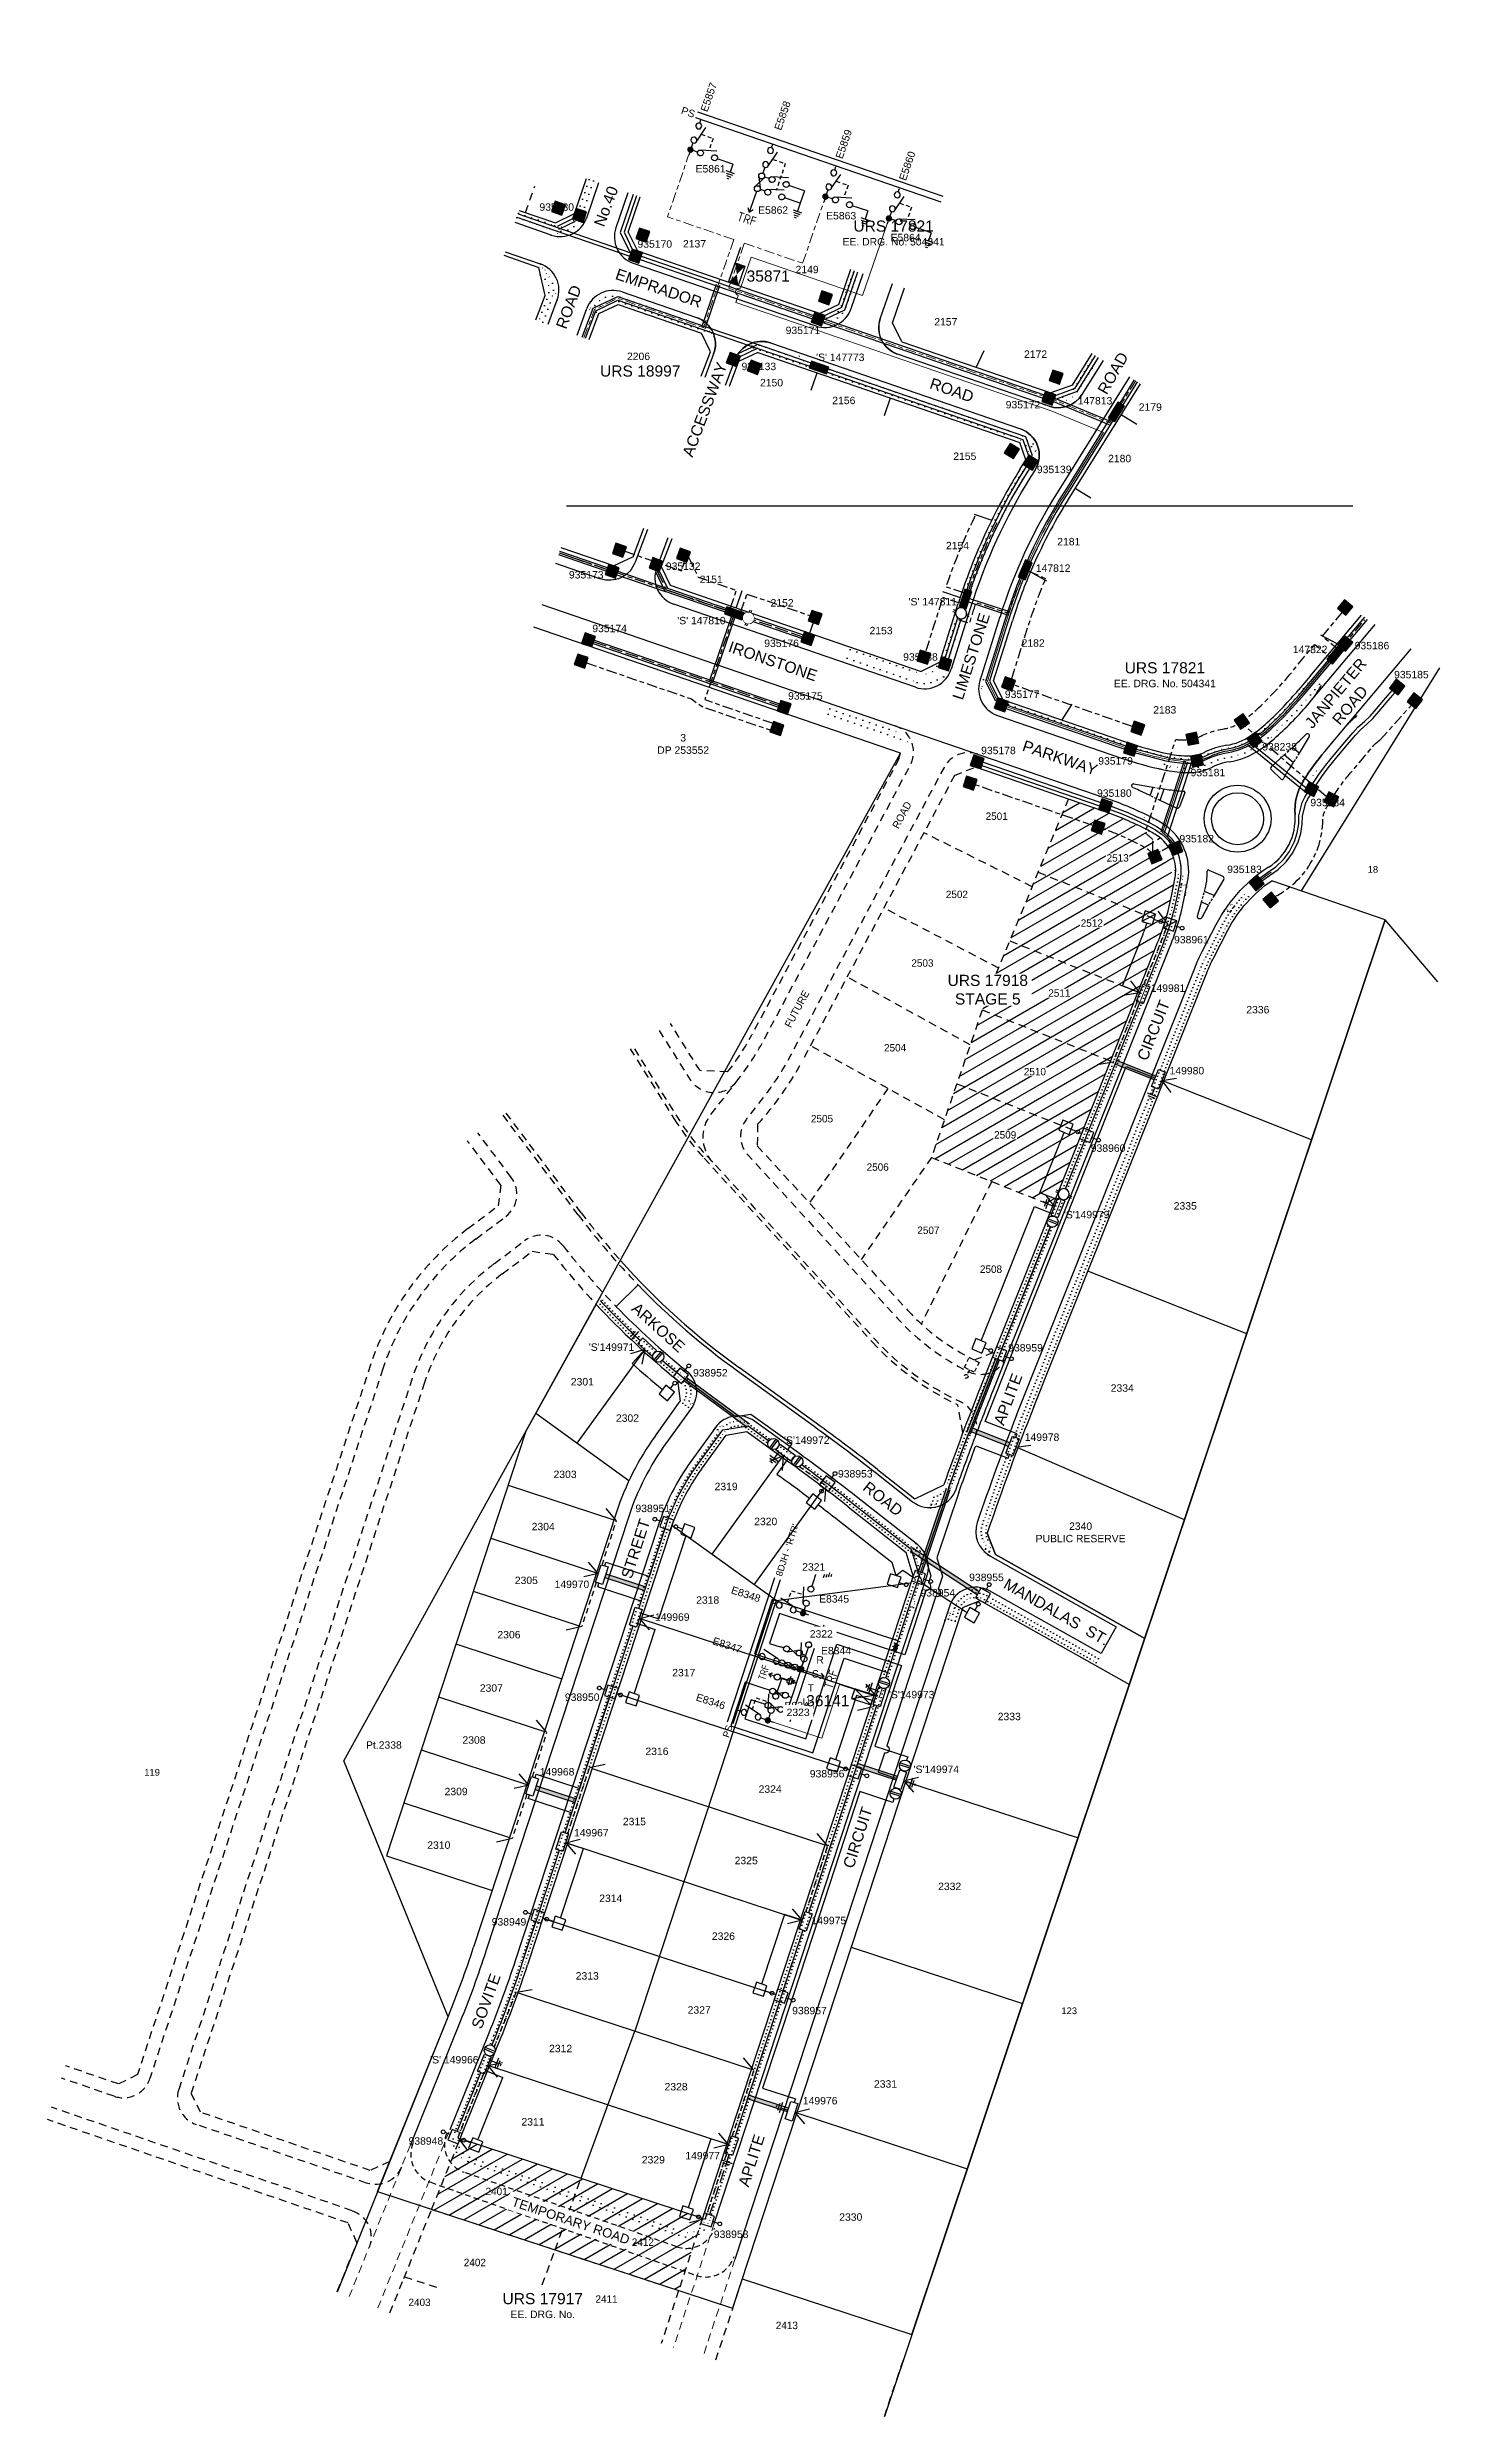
# Model space of a CAD drawing. Header units: metres. Extents: x 305809 to 306184, y 6275996 to 6276634.
import ezdxf
from ezdxf.enums import TextEntityAlignment as Align

# ---------------------------------------------------------------- set-up
doc = ezdxf.new("R2010")
doc.units = ezdxf.units.M
doc.header["$LTSCALE"] = 0.7
for name, pattern in [('A', [0]), ('Cable Exist OH', [1, 1, 0]), ('Cable Exist UG', [8.2, 4, -1.2, 1.8, -1.2]), ('CENTERX2', [101.6, 63.5, -12.7, 12.7, -12.7]), ('Dash', [5, 3, -2]), ('DOT', [6.35, 0, -6.35]), ('IE Trench LV', [6.5, 5, -1.5])]:
    doc.linetypes.add(name, pattern=pattern)
doc.layers.get('0').update_dxf_attribs({"color": 6})
for name, color, linetype in [('_User Miscellaneous1', 3, 'Continuous'), ('_User Miscellaneous10', 8, 'Continuous'), ('_User Miscellaneous11', 7, 'Continuous'), ('_User Miscellaneous3', 11, 'Continuous'), ('_User Miscellaneous4', 7, 'Continuous'), ('_User Miscellaneous6', 7, 'Continuous'), ('_User Miscellaneous7', 150, 'Continuous'), ('_User Miscellaneous8', 7, 'Continuous'), ('_User Miscellaneous9', 8, 'Continuous'), ('_User_HV_Exist', 7, 'Continuous'), ('_User_LV_Exist', 7, 'Continuous'), ('_User_SL_Exist', 7, 'Continuous'), ('Cadastre Developer_SP_EXT', 4, 'Continuous'), ('Cadastre Developer_SP_NEW', 4, 'Continuous'), ('Cadastre Land Parcels_SP_EXT', 4, 'Continuous'), ('Cadastre Roads_SP_EXT', 8, 'Continuous'), ('Cadastre Roads_SP_NEW', 8, 'Continuous'), ('Duct_SP_NEW', 2, 'Continuous'), ('Equip_HV_EXT', 1, 'Continuous'), ('Equip_HV_NEW', 1, 'Continuous'), ('Equip_LV_EXT', 5, 'Continuous'), ('Equip_LV_MOD', 5, 'Continuous'), ('Equip_LV_NEW', 5, 'Continuous'), ('Equip_SP_HV_NEW', 7, 'Continuous'), ('Mains_HV_NEW_V17', 2, 'Continuous'), ('Mains_LV_NEW_R6', 2, 'Continuous'), ('Mains_LV_NEW_T84', 2, 'Continuous'), ('Services_SP_NEW_UG', 2, 'Continuous'), ('Sub_HV_EXT', 1, 'Continuous'), ('Sub_LV_EXT', 5, 'Continuous'), ('Sub_SP_EXT', 7, 'Continuous'), ('Sub_SP_NEW', 2, 'Continuous'), ('SupportsUG_SP_LV_EXT', 7, 'Continuous'), ('SupportsUG_SP_LV_NEW', 2, 'Continuous'), ('SupportsUG_SP_LV_SL_EXT', 7, 'Continuous'), ('SupportsUG_SP_LV_SL_NEW', 2, 'Continuous'), ('Trench_SP_NEW', 2, 'Continuous'), ('UG_Details_SP_MISC', 7, 'Continuous')]:
    doc.layers.add(name, color=color, linetype=linetype)
doc.layers.add('_User Miscellaneous5', color=7, linetype='Continuous', lineweight=35)
doc.layers.add('_User Notes', color=7, linetype='Continuous', plot=False)
doc.layers.add('Features_HIDE', color=1, linetype='Continuous', plot=False)
doc.styles.add('ARIAL', font='arial.ttf', dxfattribs={"height": 2})
doc.styles.add('ARIAL 3.0', font='arial.ttf', dxfattribs={"height": 3})
doc.styles.add('COLUMN_LABEL', font='arial.ttf')
doc.styles.add('Dot', font='dotfont.shx', dxfattribs={"height": 2})
doc.styles.add('iecARIAL', font='arial.ttf', dxfattribs={"height": 2})
doc.styles.add('IESYMBOL1', font='isocp.shx')
doc.styles.add('POLE_LABEL', font='arial.ttf')
doc.styles.add('SL_LABEL', font='arial.ttf')
doc.styles.get("Standard").update_dxf_attribs({"font": 'arial.ttf'})
doc.styles.add('style1', font='iso3098b.shx')
doc.styles.add('SWG_LABEL', font='arial.ttf')
doc.styles.add('SWITCH_LABEL', font='arial.ttf', dxfattribs={"height": 2.5})
doc.linetypes.add('Cable New UG', pattern='A,8,-1,["x",style1,S=3.5,R=0,X=0.35,Y=-1],-3.5', length=12.5)
doc.linetypes.add('Cable Z', pattern='A,8,-1,["Z",Standard,S=2.5,R=0,X=0.35,Y=-1.25],-3.5', length=12.5)
doc.linetypes.add('IE Trench HV', pattern='A,8,-2,["/",style1,S=2.5,R=0,X=0.1,Y=-1],-4.5', length=14.5)

msp = doc.modelspace()

# ---------------------------------------------------------------- texts
at = {"layer": '_User Miscellaneous9', "char_height": 2, "attachment_point": 5, "rotation": 61.75434, "style": 'Dot'}
for s, width, insert in [('ROAD', 15.0244, (306039.48, 6276427.32)), ('FUTURE', 18.1696, (306011.22, 6276375.1))]:
    msp.add_mtext_dynamic_manual_height_columns(s, width=width, gutter_width=4, heights=[0], dxfattribs=dict(at, insert=insert))
at = {"layer": '_User Miscellaneous9', "insert": (306008.48, 6276020.5), "char_height": 2, "attachment_point": 5, "style": 'Dot', "bg_fill": 3, "box_fill_scale": 1.1, "bg_fill_color": 256, "bg_fill_transparency": 0}
msp.add_mtext('2413', dxfattribs=at)
at = {"layer": 'Cadastre Developer_SP_EXT', "style": 'ARIAL'}
for s, p in [('2137', (305980.51, 6276580.17)), ('2149', (306010.83, 6276573.24)), ('2157', (306048.19, 6276559.16)), ('2206', (305965.43, 6276549.86)), ('2172', (306072.36, 6276550.44)), ('2150', (306001.25, 6276542.77)), ('2156', (306020.72, 6276537.97)), ('2179', (306103.25, 6276536.19)), ('2155', (306053.3, 6276522.95)), ('2180', (306095, 6276522.33)), ('2154', (306051.33, 6276498.89)), ('2181', (306081.3, 6276499.95)), ('2151', (305985, 6276489.79)), ('2152', (306004.09, 6276483.46)), ('2153', (306030.74, 6276475.99)), ('2182', (306071.7, 6276472.64)), ('2183', (306107.14, 6276454.64))]:
    msp.add_text(s, height=2, dxfattribs=at).set_placement(p)
at = {"layer": 'Cadastre Land Parcels_SP_EXT'}
for s, p in [('18', (306164.91, 6276411.77)), ('119', (305835.44, 6276168.58)), ('123', (306082.43, 6276104.35))]:
    msp.add_text(s, height=1.8, dxfattribs=at).set_placement(p)
at = {"layer": 'Cadastre Roads_SP_EXT', "color": 3, "style": 'ARIAL 3.0'}
for s, rotation, p in [('No.40', 69.5436, (305959.24, 6276585.49)), ('ROAD', 69.5436, (305949.03, 6276557.96)), ('EMPRADOR', 341.03524, (305962.05, 6276571.75)), ('ACCESSWAY', 69.36653, (305983.05, 6276523.48)), ('ROAD', 60.37521, (306094.61, 6276540.32)), ('ROAD', 341.03524, (306046.7, 6276542.32)), ('IRONSTONE', 341.03524, (305992.47, 6276471.38)), ('PARKWAY', 341.03524, (306071.65, 6276444.71)), ('CIRCUIT', 68.50706, (306105.48, 6276360.88)), ('APLITE', 69.424, (306066.91, 6276262.67)), ('ROAD', 321.88475, (306028.68, 6276245.71)), ('STREET', 72.21096, (305966.65, 6276221.37)), ('MANDALAS  ST.', 330.24547, (306066.55, 6276219.28)), ('CIRCUIT', 72.21096, (306026.38, 6276143.37)), ('SOVITE', 70.18559, (305926.28, 6276100.13)), ('APLITE', 72.21096, (305998.17, 6276057.6))]:
    msp.add_text(s, height=3, rotation=rotation, dxfattribs=at).set_placement(p)
at = {"layer": 'Cadastre Roads_SP_EXT', "color": 3}
for s, p in [('JANPIETER', (306150, 6276450.36)), ('ROAD', (306157.38, 6276451.28))]:
    msp.add_text(s, height=3, rotation=49.91657, dxfattribs=at).set_placement(p)
at = {"layer": 'Equip_LV_NEW', "char_height": 2, "width": 1.1319, "attachment_point": 5, "style": 'iecARIAL'}
for s, insert in [('R', (306017.43, 6276199.77)), ('T', (306014.94, 6276192.18)), ('S', (306016.18, 6276195.98)), ('U', (306013.69, 6276188.39)), ('V', (306012.44, 6276184.58))]:
    msp.add_mtext(s, dxfattribs=dict(at, insert=insert))

# ---------------------------------------------------------------- blocks, each defined once
blk = doc.blocks.new('*U33')
at = {"lineweight": -3}
blk.add_lwpolyline([(-2.48, 2.49), (2.47, 2.49), (2.47, 0.51), (-2.48, 0.51)], close=True, dxfattribs=at)
for tag, flags, p in [('STREET_CODE', 9, (1.5, 3.5)), ('OWNED_BY', 9, (1.5, 3.3)), ('OPERATED_BY', 9, (1.5, 3.1)), ('STATE', 9, (1.5, 2.7)), ('SUPPORT_TYPE', 9, (1.5, 2.5)), ('SUBURB', 9, (1.5, 1.7)), ('STREETNAME', 9, (1.5, 1.5)), ('Z', 1, (1.5, 0.9)), ('MAINTAINED_BY', 9, (1.5, 2.9)), ('USAGE', 9, (1.5, 2.3)), ('LEGEND', 9, (1.5, 2.1)), ('PARENT', 9, (1.5, 1.9)), ('LOCATION', 9, (1.5, 1.3)), ('NOTES', 9, (1.5, 1.1))]:
    blk.add_attdef(tag, text='', height=0.2, dxfattribs=dict(flags=flags)).set_placement(p, align=Align.MIDDLE_LEFT)
at = {"layer": '_User Miscellaneous4', "style": 'ARIAL', "flags": 8}
blk.add_attdef('ASSET_NUM', text='', height=2, dxfattribs=at).set_placement((2, 5.5), align=Align.MIDDLE_LEFT)
blk = doc.blocks.new('A$C7DAD38F0')
at = {"layer": '_User Miscellaneous11', "color": 3, "style": 'ARIAL'}
blk.add_attdef('DRG_NO', text='', height=2, dxfattribs=at).set_placement((0, -4.23), align=Align.MIDDLE_CENTER)
at = {"layer": '_User Miscellaneous6', "color": 2, "style": 'ARIAL 3.0'}
blk.add_attdef('URS___', text='', height=3, dxfattribs=at).set_placement((0, 0), align=Align.MIDDLE_CENTER)
blk = doc.blocks.new('SWG_SIE_TRF_NOES_NEW')
for p, q in [((7.01, 0.8), (2.79, 1.95)), ((14.68, 0), (20.54, 0))]:
    blk.add_line(p, q)
for points in [[(2.2, 0.01), (1.2, 0.01)], [(19.54, -0.75), (20.54, 0), (19.54, 0.75)], [(7.8, 0), (9.45, 0)]]:
    blk.add_lwpolyline(points)
for points in [[(3, -0.79, 1), (3, 0.81, 1)], [(7, -0.8, 1), (7, 0.8, 1)]]:
    blk.add_lwpolyline(points, format="xyb", close=True)
at = {"flags": 1}
blk.add_attdef('Z', (0, 0), '', height=0.2, dxfattribs=at)
at = {"style": 'SWITCH_LABEL', "flags": 9}
blk.add_attdef('STREET_CODE', text='', height=0.2, dxfattribs=at).set_placement((0, -0.2), align=Align.MIDDLE_LEFT)
at = {"flags": 9}
for tag, p in [('ORIENTATION', (0, -0.4)), ('SUBURB', (0, -1)), ('STREETNAME', (0, -1.2)), ('PARENT', (0, -0.6)), ('USAGE', (0, -0.8)), ('LOCATION', (0, -1.4)), ('NOTES', (0, -1.6))]:
    blk.add_attdef(tag, text='', height=0.2, dxfattribs=at).set_placement(p, align=Align.MIDDLE_LEFT)
blk = doc.blocks.new('SWG_FUSE_NEW')
for points in [[(4.04, 0.73), (1.16, -0.72)], [(4.05, -0.71), (1.16, 0.72)]]:
    blk.add_lwpolyline(points)
for centre in [(0.8, 0), (4.4, 0.01)]:
    blk.add_circle(centre, 0.8)
at = {"style": 'SWITCH_LABEL', "flags": 8}
blk.add_attdef('ASSET_NUM', text='', height=2.5, rotation=179.95437, dxfattribs=at).set_placement((-2.4, 0), align=Align.MIDDLE_LEFT)
for tag, p, flags in [('Z', (0, 0), 1), ('ORIENTATION', (0.04, -4.4), 9), ('USAGE', (0.04, -5.4), 9)]:
    blk.add_attdef(tag, p, '', height=0.2, dxfattribs=dict(flags=flags))
at = {"flags": 9}
for tag, p in [('SUBURB', (0, -2.2)), ('STREETNAME', (0, -2.4)), ('PARENT', (0, -1.6))]:
    blk.add_attdef(tag, text='', height=0.2, dxfattribs=at).set_placement(p, align=Align.MIDDLE_LEFT)
blk = doc.blocks.new('*U45')
at = {"linetype": 'CENTERX2'}
blk.add_blockref('SWG_SIE_TRF_NOES_NEW', (0, 0), dxfattribs=at)
at = {"linetype": 'CENTERX2', "rotation": 180}
blk.add_blockref('SWG_FUSE_NEW', (14.68, 0), dxfattribs=at)
at = {"style": 'IESYMBOL1'}
blk.add_text('TRF', height=2.5, rotation=89.98256, dxfattribs=at).set_placement((22.51, -0.05), align=Align.MIDDLE_CENTER)
blk = doc.blocks.new('SWG_SIE_ES_NEW')
for p, q in [((-6.1, 0.75), (-1.8, 1.97)), ((2.22, -2.29), (4.62, -2.29)), ((2.52, -2.89), (4.32, -2.89)), ((2.83, -3.49), (4.03, -3.49)), ((3.13, -4.09), (3.73, -4.09))]:
    blk.add_line(p, q)
at = {"const_width": 0.8, "flags": 128}
blk.add_lwpolyline([(-9.09, -0.02, 1), (-8.29, -0.02, 1)], format="xyb", close=True, dxfattribs=at)
for points in [[(-5.79, -0.82, -1), (-5.79, 0.78, -1)], [(-1.79, -0.81, -1), (-1.79, 0.79, -1)]]:
    blk.add_lwpolyline(points, format="xyb", close=True)
for points in [[(-6.59, -0.02), (-7.89, -0.02)], [(3.42, -0.01), (-0.99, -0.01)], [(3.42, -0.01), (3.42, -2.29)]]:
    blk.add_lwpolyline(points)
at = {"flags": 1}
blk.add_attdef('Z', (0, 0), '', height=0.2, dxfattribs=at)
at = {"style": 'ARIAL', "flags": 8}
blk.add_attdef('ASSET_NUM', text='', height=2, dxfattribs=at).set_placement((-1.81, -3.15), align=Align.MIDDLE_CENTER)
at = {"style": 'SWITCH_LABEL', "flags": 9}
blk.add_attdef('STREET_CODE', text='', height=0.2, dxfattribs=at).set_placement((0, -0.2), align=Align.MIDDLE_LEFT)
at = {"flags": 9}
for tag, p in [('ORIENTATION', (0, -0.4)), ('SUBURB', (0, -1)), ('STREETNAME', (0, -1.2)), ('PARENT', (0, -0.6)), ('USAGE', (0, -0.8)), ('LOCATION', (0, -1.4)), ('NOTES', (0, -1.6))]:
    blk.add_attdef(tag, text='', height=0.2, dxfattribs=at).set_placement(p, align=Align.MIDDLE_LEFT)
blk = doc.blocks.new('SWG_SIE_SU_NEW')
blk.add_line((5.81, 0.79), (1.59, 1.94))
at = {"linetype": 'A', "lineweight": 0}
for p, q in [((7.98, 0.35), (7.98, -0.37)), ((8.18, -0.58), (8.18, 0.56)), ((8.38, 0.66), (8.38, -0.68)), ((8.58, -0.71), (8.58, 0.69)), ((8.78, 0.66), (8.78, -0.68)), ((8.98, -0.59), (8.98, 0.56)), ((9.18, 0.35), (9.18, -0.38))]:
    blk.add_line(p, q, dxfattribs=at)
for points in [[(1, 0), (0, 0)], [(6.6, -0.01), (10.1, -0.01)]]:
    blk.add_lwpolyline(points)
for points in [[(1.8, -0.8, 1), (1.8, 0.8, 1)], [(5.8, -0.81, 1), (5.8, 0.79, 1)]]:
    blk.add_lwpolyline(points, format="xyb", close=True)
at = {"linetype": 'Dash', "ltscale": 0.5}
blk.add_lwpolyline([(3.7, 1.36), (3.7, 4.73), (7.22, 4.73)], dxfattribs=at)
at = {"linetype": 'A', "lineweight": 0}
blk.add_circle((8.58, -0.01), 0.7, dxfattribs=at)
at = {"style": 'SWG_LABEL', "flags": 8}
blk.add_attdef('ASSET_NUM', text='', height=2, rotation=179.95437, dxfattribs=at).set_placement((-2.4, 0.01), align=Align.MIDDLE_LEFT)
at = {"flags": 1}
blk.add_attdef('Z', (0, 0), '', height=0.2, dxfattribs=at)
at = {"style": 'SWITCH_LABEL', "flags": 9}
blk.add_attdef('STREET_CODE', text='', height=0.2, dxfattribs=at).set_placement((0, 0), align=Align.MIDDLE_LEFT)
at = {"flags": 9}
for tag, p in [('OPERATED_BY', (-0.01, -1.84)), ('ORIENTATION', (0, -0.2)), ('SUBURB', (0, -0.8)), ('STREETNAME', (0, -1)), ('OWNED_BY', (0, -1.62)), ('MAINTAINED_BY', (-0.01, -2.05)), ('PARENT', (0, -0.4)), ('USAGE', (0, -0.6)), ('LOCATION', (0, -1.2)), ('NOTES', (0, -1.4))]:
    blk.add_attdef(tag, text='', height=0.2, dxfattribs=at).set_placement(p, align=Align.MIDDLE_LEFT)
blk = doc.blocks.new('*U37')
for p, q in [((-6.1, 4.33), (-1.8, 5.55)), ((-6.1, 0.75), (-1.8, 1.97)), ((2.22, -2.29), (4.62, -2.29)), ((2.52, -2.89), (4.32, -2.89)), ((2.83, -3.49), (4.03, -3.49)), ((3.13, -4.09), (3.73, -4.09))]:
    blk.add_line(p, q)
at = {"linetype": 'Dash', "ltscale": 0.5, "flags": 128}
blk.add_lwpolyline([(-7.34, 8.78), (-3.81, 8.78), (-3.79, 1.4)], dxfattribs=at)
for points in [[(-6.59, 3.56), (-7.89, 3.56)], [(3.42, 3.57), (-0.99, 3.57)], [(3.42, 3.57), (3.42, -0.01)], [(-6.59, -0.02), (-7.89, -0.02)], [(3.42, -0.01), (-0.99, -0.01)], [(3.42, -0.01), (3.42, -2.29)]]:
    blk.add_lwpolyline(points)
for points in [[(-5.79, 2.76, -1), (-5.79, 4.36, -1)], [(-5.79, -0.82, -1), (-5.79, 0.78, -1)], [(-1.79, 2.77, -1), (-1.79, 4.37, -1)], [(-1.79, -0.81, -1), (-1.79, 0.79, -1)]]:
    blk.add_lwpolyline(points, format="xyb", close=True)
at = {"flags": 1}
blk.add_attdef('Z', (0, 0), '', height=0.2, dxfattribs=at)
at = {"style": 'ARIAL', "flags": 8}
blk.add_attdef('ASSET_NUM', text='', height=2, dxfattribs=at).set_placement((-1.81, -3.15), align=Align.MIDDLE_CENTER)
at = {"style": 'SWITCH_LABEL', "flags": 9}
blk.add_attdef('STREET_CODE', text='', height=0.2, dxfattribs=at).set_placement((0, -0.2), align=Align.MIDDLE_LEFT)
at = {"flags": 9}
for tag, p in [('ORIENTATION', (0, -0.4)), ('SUBURB', (0, -1)), ('STREETNAME', (0, -1.2)), ('PARENT', (0, -0.6)), ('USAGE', (0, -0.8)), ('LOCATION', (0, -1.4)), ('NOTES', (0, -1.6))]:
    blk.add_attdef(tag, text='', height=0.2, dxfattribs=at).set_placement(p, align=Align.MIDDLE_LEFT)
blk = doc.blocks.new('*U46')
at = {"layer": '_User Miscellaneous7'}
blk.add_hatch(color=256, dxfattribs=at).paths.add_polyline_path([(7.48, -1.49), (7.48, 1.48), (4.51, 1.48), (4.51, -1.49)])
at = {"layer": '_User Miscellaneous8'}
blk.add_hatch(color=256, dxfattribs=at).paths.add_polyline_path([(1.48, -1.49), (1.48, 1.48), (-1.49, 1.48), (-1.49, -1.49)])
at = {"layer": '_User Miscellaneous7'}
blk.add_lwpolyline([(7.48, 1.48), (4.51, 1.48), (4.51, -1.49), (7.48, -1.49)], close=True, dxfattribs=at)
at = {"layer": '_User Miscellaneous8'}
blk.add_lwpolyline([(1.48, 1.48), (-1.49, 1.48), (-1.49, -1.49), (1.48, -1.49)], close=True, dxfattribs=at)
at = {"flags": 9}
for tag, style, p in [('STRUCTURE_PLANT_NUMBER', 'POLE_LABEL', (1.81, 0.03)), ('STREET_CODE', 'COLUMN_LABEL', (1.81, -0.2))]:
    blk.add_attdef(tag, text='', height=0.2, dxfattribs=dict(at, style=style)).set_placement(p, align=Align.MIDDLE_LEFT)
at = {"flags": 1}
blk.add_attdef('Z', (1.81, -2.35), '', height=0.2, dxfattribs=at)
at = {"flags": 9}
for tag, p in [('COLUMN_TYPE', (1.81, -0.4)), ('OWNED_BY', (1.81, -0.6)), ('STATE', (1.81, -0.8)), ('USAGE', (1.81, -1)), ('STREETNAME', (1.81, -1.6)), ('SUBURB', (1.81, -1.8)), ('LEGEND', (1.81, -1.2)), ('LOCATION', (1.81, -1.4)), ('NOTES', (1.81, -2))]:
    blk.add_attdef(tag, text='', height=0.2, dxfattribs=at).set_placement(p, align=Align.MIDDLE_LEFT)
at = {"layer": '_User Miscellaneous6', "style": 'ARIAL', "flags": 8}
blk.add_attdef('ASSET_NUM', text='', height=2, dxfattribs=at).set_placement((2, 2), align=Align.MIDDLE_LEFT)
blk = doc.blocks.new('COLUMN_EXT')
at = {"layer": '_User Miscellaneous7'}
blk.add_hatch(color=256, dxfattribs=at).paths.add_polyline_path([(-7.49, 1.48), (-7.49, -1.49), (-4.52, -1.49), (-4.52, 1.48)])
at = {"layer": '_User Miscellaneous8'}
blk.add_hatch(color=256, dxfattribs=at).paths.add_polyline_path([(-1.49, 1.48), (-1.49, -1.49), (1.48, -1.49), (1.48, 1.48)])
at = {"layer": '_User Miscellaneous7'}
blk.add_lwpolyline([(-7.49, -1.49), (-4.52, -1.49), (-4.52, 1.48), (-7.49, 1.48)], close=True, dxfattribs=at)
at = {"layer": '_User Miscellaneous8'}
blk.add_lwpolyline([(-1.49, -1.49), (1.48, -1.49), (1.48, 1.48), (-1.49, 1.48)], close=True, dxfattribs=at)
at = {"flags": 9}
for tag, style, p in [('STRUCTURE_PLANT_NUMBER', 'POLE_LABEL', (1.81, 0.03)), ('STREET_CODE', 'COLUMN_LABEL', (1.81, -0.2))]:
    blk.add_attdef(tag, text='', height=0.2, dxfattribs=dict(at, style=style)).set_placement(p, align=Align.MIDDLE_LEFT)
at = {"flags": 1}
blk.add_attdef('Z', (1.81, -2.35), '', height=0.2, dxfattribs=at)
at = {"flags": 9}
for tag, p in [('COLUMN_TYPE', (1.81, -0.4)), ('OWNED_BY', (1.81, -0.6)), ('STATE', (1.81, -0.8)), ('USAGE', (1.81, -1)), ('STREETNAME', (1.81, -1.6)), ('SUBURB', (1.81, -1.8)), ('LEGEND', (1.81, -1.2)), ('LOCATION', (1.81, -1.4)), ('NOTES', (1.81, -2))]:
    blk.add_attdef(tag, text='', height=0.2, dxfattribs=at).set_placement(p, align=Align.MIDDLE_LEFT)
at = {"layer": '_User Miscellaneous6', "style": 'ARIAL', "flags": 8}
blk.add_attdef('ASSET_NUM', text='', height=2, dxfattribs=at).set_placement((2, 2), align=Align.MIDDLE_LEFT)
blk = doc.blocks.new('*U47')
blk.add_hatch(color=256).paths.add_polyline_path([(2.49, 2.48), (0.51, 2.48), (0.51, -2.47), (2.49, -2.47)])
blk.add_lwpolyline([(0.51, 2.48), (0.51, -2.47), (2.49, -2.47), (2.49, 2.48)], close=True)
for tag, p, flags in [('OWNED_BY', (0, 1.3), 9), ('STATE', (0, 1.1), 9), ('SUPPORT_TYPE', (0, 0.9), 9), ('USAGE', (0, 0.7), 9), ('LEGEND', (0, 0.5), 9), ('LOCATION', (0, 0.3), 9), ('NOTES', (0, 0.1), 9), ('PARENT', (0, -0.1), 9), ('STREETNAME', (0, -0.3), 9), ('SUBURB', (0, -0.5), 1)]:
    blk.add_attdef(tag, p, '', height=0.2, dxfattribs=dict(flags=flags))
at = {"layer": '_User Miscellaneous6', "style": 'ARIAL', "flags": 8}
blk.add_attdef('ASSET_NUM', text='', height=2, dxfattribs=at).set_placement((1.5, 7.5), align=Align.TOP_LEFT)
blk = doc.blocks.new('*U48')
blk.add_hatch(color=256).paths.add_polyline_path([(2.48, -2.49), (2.48, -0.51), (-2.47, -0.51), (-2.47, -2.49)])
blk.add_lwpolyline([(2.48, -0.51), (-2.47, -0.51), (-2.47, -2.49), (2.48, -2.49)], close=True)
for tag, p, flags in [('OWNED_BY', (0, 1.3), 9), ('STATE', (0, 1.1), 9), ('SUPPORT_TYPE', (0, 0.9), 9), ('USAGE', (0, 0.7), 9), ('LEGEND', (0, 0.5), 9), ('LOCATION', (0, 0.3), 9), ('NOTES', (0, 0.1), 9), ('PARENT', (0, -0.1), 9), ('STREETNAME', (0, -0.3), 9), ('SUBURB', (0, -0.5), 1)]:
    blk.add_attdef(tag, p, '', height=0.2, dxfattribs=dict(flags=flags))
at = {"layer": '_User Miscellaneous6', "style": 'ARIAL', "flags": 8}
blk.add_attdef('ASSET_NUM', text='', height=2, dxfattribs=at).set_placement((1.5, 7.5), align=Align.TOP_LEFT)
blk = doc.blocks.new('*U49')
at = {"layer": '_User Miscellaneous7'}
blk.add_hatch(color=256, dxfattribs=at).paths.add_polyline_path([(7.48, -1.49), (7.48, 1.48), (4.51, 1.48), (4.51, -1.49)])
at = {"layer": '_User Miscellaneous8'}
blk.add_hatch(color=256, dxfattribs=at).paths.add_polyline_path([(1.48, -1.49), (1.48, 1.48), (-1.49, 1.48), (-1.49, -1.49)])
at = {"layer": '_User Miscellaneous7'}
blk.add_lwpolyline([(7.48, 1.48), (4.51, 1.48), (4.51, -1.49), (7.48, -1.49)], close=True, dxfattribs=at)
at = {"layer": '_User Miscellaneous8'}
blk.add_lwpolyline([(1.48, 1.48), (-1.49, 1.48), (-1.49, -1.49), (1.48, -1.49)], close=True, dxfattribs=at)
at = {"flags": 9}
for tag, style, p in [('STRUCTURE_PLANT_NUMBER', 'POLE_LABEL', (1.81, 0.03)), ('STREET_CODE', 'COLUMN_LABEL', (1.81, -0.2))]:
    blk.add_attdef(tag, text='', height=0.2, dxfattribs=dict(at, style=style)).set_placement(p, align=Align.MIDDLE_LEFT)
at = {"flags": 1}
blk.add_attdef('Z', (1.81, -2.35), '', height=0.2, dxfattribs=at)
at = {"flags": 9}
for tag, p in [('COLUMN_TYPE', (1.81, -0.4)), ('OWNED_BY', (1.81, -0.6)), ('STATE', (1.81, -0.8)), ('USAGE', (1.81, -1)), ('STREETNAME', (1.81, -1.6)), ('SUBURB', (1.81, -1.8)), ('LEGEND', (1.81, -1.2)), ('LOCATION', (1.81, -1.4)), ('NOTES', (1.81, -2))]:
    blk.add_attdef(tag, text='', height=0.2, dxfattribs=at).set_placement(p, align=Align.MIDDLE_LEFT)
at = {"layer": '_User Miscellaneous6', "style": 'ARIAL', "flags": 8}
blk.add_attdef('ASSET_NUM', text='', height=2, dxfattribs=at).set_placement((2, 2), align=Align.MIDDLE_LEFT)
blk = doc.blocks.new('*U50')
at = {"layer": '_User Miscellaneous7'}
blk.add_hatch(color=256, dxfattribs=at).paths.add_polyline_path([(7.48, -1.49), (7.48, 1.48), (4.51, 1.48), (4.51, -1.49)])
at = {"layer": '_User Miscellaneous8'}
blk.add_hatch(color=256, dxfattribs=at).paths.add_polyline_path([(1.48, -1.49), (1.48, 1.48), (-1.49, 1.48), (-1.49, -1.49)])
at = {"layer": '_User Miscellaneous7'}
blk.add_lwpolyline([(7.48, 1.48), (4.51, 1.48), (4.51, -1.49), (7.48, -1.49)], close=True, dxfattribs=at)
at = {"layer": '_User Miscellaneous8'}
blk.add_lwpolyline([(1.48, 1.48), (-1.49, 1.48), (-1.49, -1.49), (1.48, -1.49)], close=True, dxfattribs=at)
at = {"flags": 9}
for tag, style, p in [('STRUCTURE_PLANT_NUMBER', 'POLE_LABEL', (1.81, 0.03)), ('STREET_CODE', 'COLUMN_LABEL', (1.81, -0.2))]:
    blk.add_attdef(tag, text='', height=0.2, dxfattribs=dict(at, style=style)).set_placement(p, align=Align.MIDDLE_LEFT)
at = {"flags": 1}
blk.add_attdef('Z', (1.81, -2.35), '', height=0.2, dxfattribs=at)
at = {"flags": 9}
for tag, p in [('COLUMN_TYPE', (1.81, -0.4)), ('OWNED_BY', (1.81, -0.6)), ('STATE', (1.81, -0.8)), ('USAGE', (1.81, -1)), ('STREETNAME', (1.81, -1.6)), ('SUBURB', (1.81, -1.8)), ('LEGEND', (1.81, -1.2)), ('LOCATION', (1.81, -1.4)), ('NOTES', (1.81, -2))]:
    blk.add_attdef(tag, text='', height=0.2, dxfattribs=at).set_placement(p, align=Align.MIDDLE_LEFT)
at = {"layer": '_User Miscellaneous6', "style": 'ARIAL', "flags": 8}
blk.add_attdef('ASSET_NUM', text='', height=2, dxfattribs=at).set_placement((2, 2), align=Align.MIDDLE_LEFT)
blk = doc.blocks.new('*U51')
blk.add_hatch(color=256).paths.add_polyline_path([(-2.48, 2.49), (-2.48, 0.51), (2.48, 0.51), (2.48, 2.49)])
blk.add_lwpolyline([(-2.48, 0.51), (2.48, 0.51), (2.48, 2.49), (-2.48, 2.49)], close=True)
for tag, p, flags in [('OWNED_BY', (0, 1.3), 9), ('STATE', (0, 1.1), 9), ('SUPPORT_TYPE', (0, 0.9), 9), ('USAGE', (0, 0.7), 9), ('LEGEND', (0, 0.5), 9), ('LOCATION', (0, 0.3), 9), ('NOTES', (0, 0.1), 9), ('PARENT', (0, -0.1), 9), ('STREETNAME', (0, -0.3), 9), ('SUBURB', (0, -0.5), 1)]:
    blk.add_attdef(tag, p, '', height=0.2, dxfattribs=dict(flags=flags))
at = {"layer": '_User Miscellaneous6', "style": 'ARIAL', "flags": 8}
blk.add_attdef('ASSET_NUM', text='', height=2, dxfattribs=at).set_placement((1.5, 7.5), align=Align.TOP_LEFT)
blk = doc.blocks.new('PILLAR_EXT')
blk.add_hatch(color=256).paths.add_polyline_path([(-2.475, 2.49), (-2.475, 0.51), (2.475, 0.51), (2.475, 2.49)])
blk.add_lwpolyline([(-2.475, 0.51), (2.475, 0.51), (2.475, 2.49), (-2.475, 2.49)], close=True)
for tag, p, flags in [('OWNED_BY', (0, 1.3), 9), ('STATE', (0, 1.1), 9), ('SUPPORT_TYPE', (0, 0.9), 9), ('USAGE', (0, 0.7), 9), ('LEGEND', (0, 0.5), 9), ('LOCATION', (0, 0.3), 9), ('NOTES', (0, 0.1), 9), ('PARENT', (0, -0.1), 9), ('STREETNAME', (0, -0.3), 9), ('SUBURB', (0, -0.5), 1)]:
    blk.add_attdef(tag, p, '', height=0.2, dxfattribs=dict(flags=flags))
at = {"layer": '_User Miscellaneous6', "style": 'ARIAL', "flags": 8}
blk.add_attdef('ASSET_NUM', text='', height=2, dxfattribs=at).set_placement((1.5, 7.5), align=Align.TOP_LEFT)
blk = doc.blocks.new('*U52')
at = {"layer": '_User Miscellaneous7'}
blk.add_hatch(color=256, dxfattribs=at).paths.add_polyline_path([(7.48, -1.49), (7.48, 1.48), (4.51, 1.48), (4.51, -1.49)])
at = {"layer": '_User Miscellaneous8'}
blk.add_hatch(color=256, dxfattribs=at).paths.add_polyline_path([(1.48, -1.49), (1.48, 1.48), (-1.49, 1.48), (-1.49, -1.49)])
at = {"layer": '_User Miscellaneous7'}
blk.add_lwpolyline([(7.48, 1.48), (4.51, 1.48), (4.51, -1.49), (7.48, -1.49)], close=True, dxfattribs=at)
at = {"layer": '_User Miscellaneous8'}
blk.add_lwpolyline([(1.48, 1.48), (-1.49, 1.48), (-1.49, -1.49), (1.48, -1.49)], close=True, dxfattribs=at)
at = {"flags": 9}
for tag, style, p in [('STRUCTURE_PLANT_NUMBER', 'POLE_LABEL', (1.81, 0.03)), ('STREET_CODE', 'COLUMN_LABEL', (1.81, -0.2))]:
    blk.add_attdef(tag, text='', height=0.2, dxfattribs=dict(at, style=style)).set_placement(p, align=Align.MIDDLE_LEFT)
at = {"flags": 1}
blk.add_attdef('Z', (1.81, -2.35), '', height=0.2, dxfattribs=at)
at = {"flags": 9}
for tag, p in [('COLUMN_TYPE', (1.81, -0.4)), ('OWNED_BY', (1.81, -0.6)), ('STATE', (1.81, -0.8)), ('USAGE', (1.81, -1)), ('STREETNAME', (1.81, -1.6)), ('SUBURB', (1.81, -1.8)), ('LEGEND', (1.81, -1.2)), ('LOCATION', (1.81, -1.4)), ('NOTES', (1.81, -2))]:
    blk.add_attdef(tag, text='', height=0.2, dxfattribs=at).set_placement(p, align=Align.MIDDLE_LEFT)
at = {"layer": '_User Miscellaneous6', "style": 'ARIAL', "flags": 8}
blk.add_attdef('ASSET_NUM', text='', height=2, dxfattribs=at).set_placement((2, 2), align=Align.MIDDLE_LEFT)
blk = doc.blocks.new('*U53')
at = {"layer": '_User Miscellaneous7'}
blk.add_hatch(color=256, dxfattribs=at).paths.add_polyline_path([(7.48, -1.49), (7.48, 1.48), (4.51, 1.48), (4.51, -1.49)])
at = {"layer": '_User Miscellaneous8'}
blk.add_hatch(color=256, dxfattribs=at).paths.add_polyline_path([(1.48, -1.49), (1.48, 1.48), (-1.49, 1.48), (-1.49, -1.49)])
at = {"layer": '_User Miscellaneous7'}
blk.add_lwpolyline([(7.48, 1.48), (4.51, 1.48), (4.51, -1.49), (7.48, -1.49)], close=True, dxfattribs=at)
at = {"layer": '_User Miscellaneous8'}
blk.add_lwpolyline([(1.48, 1.48), (-1.49, 1.48), (-1.49, -1.49), (1.48, -1.49)], close=True, dxfattribs=at)
at = {"flags": 9}
for tag, style, p in [('STRUCTURE_PLANT_NUMBER', 'POLE_LABEL', (1.81, 0.03)), ('STREET_CODE', 'COLUMN_LABEL', (1.81, -0.2))]:
    blk.add_attdef(tag, text='', height=0.2, dxfattribs=dict(at, style=style)).set_placement(p, align=Align.MIDDLE_LEFT)
at = {"flags": 1}
blk.add_attdef('Z', (1.81, -2.35), '', height=0.2, dxfattribs=at)
at = {"flags": 9}
for tag, p in [('COLUMN_TYPE', (1.81, -0.4)), ('OWNED_BY', (1.81, -0.6)), ('STATE', (1.81, -0.8)), ('USAGE', (1.81, -1)), ('STREETNAME', (1.81, -1.6)), ('SUBURB', (1.81, -1.8)), ('LEGEND', (1.81, -1.2)), ('LOCATION', (1.81, -1.4)), ('NOTES', (1.81, -2))]:
    blk.add_attdef(tag, text='', height=0.2, dxfattribs=at).set_placement(p, align=Align.MIDDLE_LEFT)
at = {"layer": '_User Miscellaneous6', "style": 'ARIAL', "flags": 8}
blk.add_attdef('ASSET_NUM', text='', height=2, dxfattribs=at).set_placement((2, 2), align=Align.MIDDLE_LEFT)
blk = doc.blocks.new('*U29')
blk.add_lwpolyline([(0, 1.375), (5.5, 1.375), (5.5, -1.375), (0, -1.375)], close=True)
blk.add_solid([(0, -1.375), (0, 1.375), (5.5, 1.375), (5.5, -1.375)])
for tag, height, flags, p in [('STREET_CODE', 0.2, 9, (5.34, 0.545)), ('OPERATING_VOLTAGE', 0.2, 9, (5.34, -0.055)), ('CONSTRUCTED_VOLTAGE', 0.2, 9, (5.34, 0.345)), ('NO_PHASES', 0.2, 9, (5.34, 0.145)), ('ASSET_NUM', 3, 8, (5.84, 2.545)), ('Z', 0.2, 1, (5.34, -3.055)), ('ORIENTATION', 0.2, 9, (5.34, -0.255)), ('OWNED_BY', 0.2, 9, (5.34, -0.455)), ('OPERATED_BY', 0.2, 9, (5.34, -0.655)), ('SECONDARY_VOLTAGE', 0.2, 9, (5.34, -1.055)), ('STATE', 0.2, 9, (5.34, -1.255)), ('SUBSTATION_TYPE', 0.2, 9, (5.34, -1.655)), ('STREETNAME', 0.2, 9, (5.34, -2.455)), ('SUBURB', 0.2, 9, (5.34, -2.655)), ('USAGE', 0.2, 9, (5.34, -1.855)), ('MAINTAINED_BY', 0.2, 9, (5.34, -0.855)), ('PARENT', 0.2, 9, (5.34, -1.455)), ('LEGEND', 0.2, 9, (5.34, -2.055)), ('LOCATION', 0.2, 9, (5.34, -2.255)), ('NOTES', 0.2, 9, (5.34, -2.855))]:
    blk.add_attdef(tag, text='', height=height, dxfattribs=dict(flags=flags)).set_placement(p, align=Align.MIDDLE_LEFT)
blk = doc.blocks.new('*U145')
at = {"layer": '_User Miscellaneous7', "lineweight": -3}
blk.add_lwpolyline([(-1.49, -6), (1.49, -6), (1.49, -3.03), (-1.49, -3.03)], close=True, dxfattribs=at)
for points in [[(-1.49, -3.03), (1.5, -6.01)], [(0, -3.03), (0, -1.58)]]:
    blk.add_lwpolyline(points, dxfattribs=at)
blk.add_circle((0, -1.08), 0.5, dxfattribs=at)
at = {"layer": '_User Miscellaneous8', "color": 2, "lineweight": -3}
blk.add_lwpolyline([(-1.49, 0), (1.49, 0), (1.49, 2.97), (-1.49, 2.97)], close=True, dxfattribs=at)
at = {"layer": '_User Miscellaneous9', "color": 2, "lineweight": -3}
blk.add_lwpolyline([(-1.49, 2.97), (1.5, -0.01)], dxfattribs=at)
at = {"style": 'POLE_LABEL', "flags": 9}
blk.add_attdef('STRUCTURE_PLANT_NUMBER', text='', height=0.2, dxfattribs=at).set_placement((1.64, 1.73), align=Align.MIDDLE_LEFT)
for tag, flags, p in [('STREET_CODE', 9, (1.64, 1.49)), ('OWNED_BY', 9, (1.64, 1.09)), ('OPERATED_BY', 9, (1.64, 0.89)), ('STATE', 9, (1.64, 0.49)), ('COLUMN_TYPE', 9, (1.64, 1.29)), ('MAINTAINED_BY', 9, (1.64, 0.69)), ('USAGE', 9, (1.64, 0.29)), ('LEGEND', 9, (1.64, 0.09)), ('SUBURB', 9, (1.64, -0.31)), ('STREETNAME', 9, (1.64, -0.51)), ('Z', 1, (1.64, -1.31)), ('PARENT', 9, (1.64, -0.11)), ('LOCATION', 9, (1.64, -0.71)), ('NOTES', 9, (1.64, -0.91)), ('LABEL_ALIGNMENT', 9, (1.64, -1.11))]:
    blk.add_attdef(tag, text='', height=0.2, dxfattribs=dict(flags=flags)).set_placement(p, align=Align.MIDDLE_LEFT)
at = {"layer": '_User Miscellaneous5', "style": 'ARIAL', "flags": 8}
blk.add_attdef('ASSET_NUM', text='', height=2, dxfattribs=at).set_placement((2, 3.49), align=Align.MIDDLE_LEFT)
blk = doc.blocks.new('*U43')
at = {"layer": '_User Miscellaneous8', "color": 2}
blk.add_line((0, 0), (0, 1.45), dxfattribs=at)
blk.add_circle((0, 1.95), 0.5, dxfattribs=at)
for tag, p, flags in [('Z', (0, 0), 1), ('OPERATED_BY', (0, -9.61), 9)]:
    blk.add_attdef(tag, p, '', height=0.2, dxfattribs=dict(flags=flags))
at = {"style": 'SL_LABEL', "flags": 9}
blk.add_attdef('STREET_CODE', text='', height=0.2, dxfattribs=at).set_placement((0, -0.2), align=Align.MIDDLE_LEFT)
at = {"flags": 9}
for tag, p in [('CONSTRUCTED_VOLTAGE', (0, -0.4)), ('CONTROL_TYPE', (0, -0.6)), ('OPERATING_VOLTAGE', (0, -1.4)), ('ORIENTATION', (0, -1.6)), ('OWNED_BY', (0, -1.8)), ('STATE', (0, -2)), ('CEXIST', (0, -2.4)), ('CNEW', (0, -2.6)), ('CNUMBER', (0, -2.8)), ('CREMOVE', (0, -3)), ('CREPLACE', (0, -3.2)), ('LANTERN_PURPOSE', (0, -0.8)), ('LANTERN_TYPE', (0, -1)), ('NO_PHASES', (0, -1.2)), ('USAGE', (0, -2.2)), ('LKINGHEIGHT', (0, -3.4)), ('LBRACKET', (0, -3.6)), ('LBRACKETVOCAB', (0, -3.8)), ('LCATEGORY', (0, -4)), ('LCHARGE1', (0, -4.2)), ('LCHARGE1PERCENT', (0, -4.4)), ('LCHARGE2', (0, -4.6)), ('LCHARGE2PERCENT', (0, -4.8)), ('LCHARGE3', (0, -5)), ('LCHARGE3PERCENT', (0, -5.2)), ('LEXIST', (0, -5.4)), ('LLAMP', (0, -5.6)), ('LLAMPVOCAB', (0, -5.8)), ('LMAST', (0, -6)), ('LMASTVOCAB', (0, -6.2)), ('LNEW', (0, -6.4)), ('SUBURB', (0, -8.6)), ('STREETNAME', (0, -8.8)), ('LANTNUMBER', (0, -6.6)), ('LOUTREACH', (0, -7)), ('LOUTREACHVOCAB', (0, -7.2)), ('LRATECODE', (0, -7.4)), ('LREMOVE', (0, -7.6)), ('LREPLACE', (0, -7.8)), ('LTYPE', (0, -8)), ('LTYPEVOCAB', (0, -8.2)), ('LEGEND', (0, -8.4)), ('LOCATION', (0, -9)), ('NOTES', (0, -9.2)), ('MAINTAINED_BY', (0, -9.86))]:
    blk.add_attdef(tag, text='', height=0.2, dxfattribs=at).set_placement(p, align=Align.MIDDLE_LEFT)
at = {"layer": '_User Notes', "style": 'SL_LABEL', "flags": 8}
blk.add_attdef('ASSET_NUM', text='', height=2.5, dxfattribs=at).set_placement((2, 2), align=Align.MIDDLE_LEFT)
at = {"layer": '_User Notes', "flags": 8}
blk.add_attdef('LNUMBER', text='', height=2.5, dxfattribs=at).set_placement((1.2, -2.8), align=Align.MIDDLE_LEFT)
blk = doc.blocks.new('*U34')
at = {"layer": '_User Miscellaneous7', "lineweight": -3}
blk.add_lwpolyline([(-1.49, -6), (1.49, -6), (1.49, -3.03), (-1.49, -3.03)], close=True, dxfattribs=at)
blk.add_lwpolyline([(0, -3.03), (0, -1.58)], dxfattribs=at)
blk.add_circle((0, -1.08), 0.5, dxfattribs=at)
at = {"layer": '_User Miscellaneous8', "color": 2, "lineweight": -3}
blk.add_lwpolyline([(-1.49, 0), (1.49, 0), (1.49, 2.97), (-1.49, 2.97)], close=True, dxfattribs=at)
at = {"style": 'POLE_LABEL', "flags": 9}
blk.add_attdef('STRUCTURE_PLANT_NUMBER', text='', height=0.2, dxfattribs=at).set_placement((1.64, 1.73), align=Align.MIDDLE_LEFT)
for tag, flags, p in [('STREET_CODE', 9, (1.64, 1.49)), ('OWNED_BY', 9, (1.64, 1.09)), ('OPERATED_BY', 9, (1.64, 0.89)), ('STATE', 9, (1.64, 0.49)), ('COLUMN_TYPE', 9, (1.64, 1.29)), ('MAINTAINED_BY', 9, (1.64, 0.69)), ('USAGE', 9, (1.64, 0.29)), ('LEGEND', 9, (1.64, 0.09)), ('SUBURB', 9, (1.64, -0.31)), ('STREETNAME', 9, (1.64, -0.51)), ('Z', 1, (1.64, -1.31)), ('PARENT', 9, (1.64, -0.11)), ('LOCATION', 9, (1.64, -0.71)), ('NOTES', 9, (1.64, -0.91)), ('LABEL_ALIGNMENT', 9, (1.64, -1.11))]:
    blk.add_attdef(tag, text='', height=0.2, dxfattribs=dict(flags=flags)).set_placement(p, align=Align.MIDDLE_LEFT)
at = {"layer": '_User Miscellaneous5', "style": 'ARIAL', "flags": 8}
blk.add_attdef('ASSET_NUM', text='', height=2, dxfattribs=at).set_placement((2, 3.49), align=Align.MIDDLE_LEFT)
blk = doc.blocks.new('A$C1B2C29DD')
at = {"layer": 'Services_SP_NEW_UG', "color": 2, "flags": 128}
for points in [[(0, 0), (-2.1, 3.44)], [(0, 0), (2.1, 3.44)]]:
    blk.add_lwpolyline(points, dxfattribs=at)
blk = doc.blocks.new('SUB_PADMOUNT_NEW')
for p, q in [((0, 1.375), (5.5, -1.375)), ((5.5, 1.375), (0, -1.375))]:
    blk.add_line(p, q)
blk.add_lwpolyline([(0, -1.375), (5.5, -1.375), (5.5, 1.375), (0, 1.375)], close=True)
for tag, height, flags, p in [('STREET_CODE', 0.2, 9, (5.34, 0.545)), ('OPERATING_VOLTAGE', 0.2, 9, (5.34, 0.145)), ('ORIENTATION', 0.2, 9, (5.34, -0.055)), ('NO_PHASES', 0.2, 9, (5.34, 0.345)), ('ASSET_NUM', 3, 8, (5.84, 2.545)), ('Z', 0.2, 1, (5.34, -3.055)), ('OWNED_BY', 0.2, 9, (5.34, -0.255)), ('OPERATED_BY', 0.2, 9, (5.34, -0.455)), ('SECONDARY_VOLTAGE', 0.2, 9, (5.34, -1.055)), ('STATE', 0.2, 9, (5.34, -1.255)), ('SUBSTATION_TYPE', 0.2, 9, (5.34, -1.655)), ('SUBURB', 0.2, 9, (5.34, -2.255)), ('STREETNAME', 0.2, 9, (5.34, -2.455)), ('CONSTRUCTED_VOLTAGE', 0.2, 9, (5.34, -0.855)), ('USAGE', 0.2, 9, (5.34, -1.855)), ('MAINTAINED_BY', 0.2, 9, (5.34, -0.655)), ('PARENT', 0.2, 9, (5.34, -1.455)), ('LEGEND', 0.2, 9, (5.34, -2.055)), ('LOCATION', 0.2, 9, (5.34, -2.655)), ('NOTES', 0.2, 9, (5.34, -2.855))]:
    blk.add_attdef(tag, text='', height=height, dxfattribs=dict(flags=flags)).set_placement(p, align=Align.MIDDLE_LEFT)
blk = doc.blocks.new('*U54')
at = {"layer": 'Services_SP_NEW_UG', "color": 2, "flags": 128}
blk.add_lwpolyline([(21.2, -0.75), (23.45, 2.93)], dxfattribs=at)
at = {"layer": 'Services_SP_NEW_UG', "color": 2, "linetype": 'Dash', "ltscale": 0.7, "flags": 128}
blk.add_lwpolyline([(2.47, -0.75), (21.2, -0.75)], dxfattribs=at)
blk = doc.blocks.new('*U55')
at = {"layer": 'Services_SP_NEW_UG', "color": 2, "flags": 128}
blk.add_lwpolyline([(21.2, -0.75), (23.45, 2.93)], dxfattribs=at)
at = {"layer": 'Services_SP_NEW_UG', "color": 2, "linetype": 'Dash', "ltscale": 0.7, "flags": 128}
blk.add_lwpolyline([(2.47, -0.75), (21.2, -0.75)], dxfattribs=at)
blk = doc.blocks.new('*U56')
at = {"layer": 'Services_SP_NEW_UG', "color": 2, "flags": 128}
blk.add_lwpolyline([(-21, -0.75), (-23.25, 2.93)], dxfattribs=at)
at = {"layer": 'Services_SP_NEW_UG', "color": 2, "linetype": 'Dash', "ltscale": 0.7, "flags": 128}
blk.add_lwpolyline([(-2.47, -0.75), (-21, -0.75)], dxfattribs=at)
blk = doc.blocks.new('*U72')
at = {"layer": '_User Miscellaneous7', "lineweight": -3}
blk.add_lwpolyline([(1.4, -5.99), (4.37, -5.99), (4.37, -3.02), (1.4, -3.02)], close=True, dxfattribs=at)
blk.add_lwpolyline([(2.89, -3.02), (2.89, -1.57)], dxfattribs=at)
blk.add_circle((2.89, -1.07), 0.5, dxfattribs=at)
at = {"layer": '_User Miscellaneous8', "color": 2, "lineweight": -3}
blk.add_lwpolyline([(-1.49, 0), (1.49, 0), (1.49, 2.97), (-1.49, 2.97)], close=True, dxfattribs=at)
at = {"style": 'POLE_LABEL', "flags": 9}
blk.add_attdef('STRUCTURE_PLANT_NUMBER', text='', height=0.2, dxfattribs=at).set_placement((1.64, 1.73), align=Align.MIDDLE_LEFT)
for tag, flags, p in [('STREET_CODE', 9, (1.64, 1.49)), ('OWNED_BY', 9, (1.64, 1.09)), ('OPERATED_BY', 9, (1.64, 0.89)), ('STATE', 9, (1.64, 0.49)), ('COLUMN_TYPE', 9, (1.64, 1.29)), ('MAINTAINED_BY', 9, (1.64, 0.69)), ('USAGE', 9, (1.64, 0.29)), ('LEGEND', 9, (1.64, 0.09)), ('SUBURB', 9, (1.64, -0.31)), ('STREETNAME', 9, (1.64, -0.51)), ('Z', 1, (1.64, -1.31)), ('PARENT', 9, (1.64, -0.11)), ('LOCATION', 9, (1.64, -0.71)), ('NOTES', 9, (1.64, -0.91)), ('LABEL_ALIGNMENT', 9, (1.64, -1.11))]:
    blk.add_attdef(tag, text='', height=0.2, dxfattribs=dict(flags=flags)).set_placement(p, align=Align.MIDDLE_LEFT)
at = {"layer": '_User Miscellaneous5', "style": 'ARIAL', "flags": 8}
blk.add_attdef('ASSET_NUM', text='', height=2, dxfattribs=at).set_placement((2, 3.49), align=Align.MIDDLE_LEFT)
blk = doc.blocks.new('*U57')
at = {"layer": 'Services_SP_NEW_UG', "color": 2, "flags": 128}
blk.add_lwpolyline([(20.95, -2.11), (23.43, 1.43)], dxfattribs=at)
at = {"layer": 'Services_SP_NEW_UG', "color": 2, "linetype": 'Dash', "ltscale": 0.7, "flags": 128}
blk.add_lwpolyline([(2.42, -0.91), (20.95, -2.11)], dxfattribs=at)
blk = doc.blocks.new('*U58')
at = {"layer": 'Services_SP_NEW_UG', "color": 2, "flags": 128}
blk.add_lwpolyline([(-21.23, 0.69), (-23.22, 4.52)], dxfattribs=at)
at = {"layer": 'Services_SP_NEW_UG', "color": 2, "linetype": 'Dash', "ltscale": 0.7, "flags": 128}
blk.add_lwpolyline([(-2.52, -0.58), (-21.23, 0.69)], dxfattribs=at)
blk = doc.blocks.new('*U59')
at = {"layer": 'Services_SP_NEW_UG', "color": 2, "flags": 128}
blk.add_lwpolyline([(-21.2, -0.73), (-23.44, 2.96)], dxfattribs=at)
at = {"layer": 'Services_SP_NEW_UG', "color": 2, "linetype": 'Dash', "ltscale": 0.7, "flags": 128}
blk.add_lwpolyline([(-2.47, -0.75), (-21.2, -0.73)], dxfattribs=at)
blk = doc.blocks.new('*U60')
at = {"layer": 'Services_SP_NEW_UG', "color": 2, "flags": 128}
blk.add_lwpolyline([(-14, -0.72), (-16.24, 2.97)], dxfattribs=at)
at = {"layer": 'Services_SP_NEW_UG', "color": 2, "linetype": 'Dash', "ltscale": 0.7, "flags": 128}
blk.add_lwpolyline([(-2.47, -0.74), (-14, -0.72)], dxfattribs=at)
blk = doc.blocks.new('*U62')
at = {"layer": 'Services_SP_NEW_UG', "color": 2, "flags": 128}
blk.add_lwpolyline([(-15.01, -0.73), (-17.25, 2.95)], dxfattribs=at)
at = {"layer": 'Services_SP_NEW_UG', "color": 2, "linetype": 'Dash', "ltscale": 0.7, "flags": 128}
blk.add_lwpolyline([(-2.47, -0.75), (-15.01, -0.73)], dxfattribs=at)
blk = doc.blocks.new('*U61')
at = {"layer": 'Services_SP_NEW_UG', "color": 2, "flags": 128}
blk.add_lwpolyline([(15.01, -0.72), (17.25, 2.97)], dxfattribs=at)
at = {"layer": 'Services_SP_NEW_UG', "color": 2, "linetype": 'Dash', "ltscale": 0.7, "flags": 128}
blk.add_lwpolyline([(2.47, -0.74), (15.01, -0.72)], dxfattribs=at)
blk = doc.blocks.new('*U63')
at = {"lineweight": -3}
blk.add_lwpolyline([(-2.48, 2.49), (2.47, 2.49), (2.47, 0.51), (-2.48, 0.51)], close=True, dxfattribs=at)
for tag, flags, p in [('STREET_CODE', 9, (1.5, 3.5)), ('OWNED_BY', 9, (1.5, 3.3)), ('OPERATED_BY', 9, (1.5, 3.1)), ('STATE', 9, (1.5, 2.7)), ('SUPPORT_TYPE', 9, (1.5, 2.5)), ('SUBURB', 9, (1.5, 1.7)), ('STREETNAME', 9, (1.5, 1.5)), ('Z', 1, (1.5, 0.9)), ('MAINTAINED_BY', 9, (1.5, 2.9)), ('USAGE', 9, (1.5, 2.3)), ('LEGEND', 9, (1.5, 2.1)), ('PARENT', 9, (1.5, 1.9)), ('LOCATION', 9, (1.5, 1.3)), ('NOTES', 9, (1.5, 1.1))]:
    blk.add_attdef(tag, text='', height=0.2, dxfattribs=dict(flags=flags)).set_placement(p, align=Align.MIDDLE_LEFT)
at = {"layer": '_User Miscellaneous4', "style": 'ARIAL', "flags": 8}
blk.add_attdef('ASSET_NUM', text='', height=2, dxfattribs=at).set_placement((2, 5.5), align=Align.MIDDLE_LEFT)
blk = doc.blocks.new('*U64')
at = {"layer": 'Services_SP_NEW_UG', "color": 2, "flags": 128}
for points in [[(0, 0), (-2.1, 3.44)], [(0, 0), (2.1, 3.44)]]:
    blk.add_lwpolyline(points, dxfattribs=at)
blk = doc.blocks.new('*U65')
at = {"layer": 'Services_SP_NEW_UG', "color": 2, "flags": 128}
blk.add_lwpolyline([(-15.01, -0.73), (-17.25, 2.95)], dxfattribs=at)
at = {"layer": 'Services_SP_NEW_UG', "color": 2, "linetype": 'Dash', "ltscale": 0.7, "flags": 128}
blk.add_lwpolyline([(-2.47, -0.75), (-15.01, -0.73)], dxfattribs=at)
blk = doc.blocks.new('*U66')
at = {"layer": 'Services_SP_NEW_UG', "color": 2, "flags": 128}
blk.add_lwpolyline([(15.01, -0.72), (17.25, 2.96)], dxfattribs=at)
at = {"layer": 'Services_SP_NEW_UG', "color": 2, "linetype": 'Dash', "ltscale": 0.7, "flags": 128}
blk.add_lwpolyline([(2.47, -0.75), (15.01, -0.72)], dxfattribs=at)
blk = doc.blocks.new('*U68')
at = {"layer": 'Services_SP_NEW_UG', "color": 2, "flags": 128}
blk.add_lwpolyline([(-20, -0.75), (-22.25, 2.93)], dxfattribs=at)
at = {"layer": 'Services_SP_NEW_UG', "color": 2, "linetype": 'Dash', "ltscale": 0.7, "flags": 128}
blk.add_lwpolyline([(-2.47, -0.75), (-20, -0.75)], dxfattribs=at)
blk = doc.blocks.new('*U67')
at = {"layer": 'Services_SP_NEW_UG', "color": 2, "flags": 128}
blk.add_lwpolyline([(20, -0.72), (22.24, 2.97)], dxfattribs=at)
at = {"layer": 'Services_SP_NEW_UG', "color": 2, "linetype": 'Dash', "ltscale": 0.7, "flags": 128}
blk.add_lwpolyline([(2.47, -0.75), (20, -0.72)], dxfattribs=at)
blk = doc.blocks.new('*U35')
for p, q in [((-1.6, 0), (-1.6, 40.84)), ((0, 0), (0, 40.84))]:
    blk.add_line(p, q)
at = {"style": 'ARIAL'}
blk.add_attdef('SWG_TYPE', text='', height=1.8, rotation=90, dxfattribs=at).set_placement((-0.8, 41.59), align=Align.MIDDLE_LEFT)
blk.add_attdef('SUB_TYPE', text='', height=1.8, rotation=90, dxfattribs=at).set_placement((-0.8, -0.76), align=Align.MIDDLE_RIGHT)
blk = doc.blocks.new('*U69')
at = {"linetype": 'CENTERX2'}
blk.add_blockref('SWG_SIE_TRF_NOES_NEW', (0, 0), dxfattribs=at)
at = {"linetype": 'CENTERX2', "rotation": 180}
blk.add_blockref('SWG_FUSE_NEW', (14.68, 0), dxfattribs=at)
at = {"style": 'IESYMBOL1'}
blk.add_text('TRF', height=2.5, rotation=89.98256, dxfattribs=at).set_placement((22.51, -0.05), align=Align.MIDDLE_CENTER)
blk = doc.blocks.new('*U36')
for p, q in [((-6.1, 0.75), (-1.8, 1.97)), ((2.22, -2.29), (4.62, -2.29)), ((2.52, -2.89), (4.32, -2.89)), ((2.83, -3.49), (4.03, -3.49)), ((3.13, -4.09), (3.73, -4.09))]:
    blk.add_line(p, q)
at = {"const_width": 0.8, "flags": 128}
blk.add_lwpolyline([(-9.09, -0.02, 1), (-8.29, -0.02, 1)], format="xyb", close=True, dxfattribs=at)
for points in [[(-5.79, -0.82, -1), (-5.79, 0.78, -1)], [(-1.79, -0.81, -1), (-1.79, 0.79, -1)]]:
    blk.add_lwpolyline(points, format="xyb", close=True)
for points in [[(-6.59, -0.02), (-7.89, -0.02)], [(3.42, -0.01), (-0.99, -0.01)], [(3.42, -0.01), (3.42, -2.29)]]:
    blk.add_lwpolyline(points)
at = {"flags": 1}
blk.add_attdef('Z', (0, 0), '', height=0.2, dxfattribs=at)
at = {"style": 'ARIAL', "flags": 8}
blk.add_attdef('ASSET_NUM', text='', height=2, dxfattribs=at).set_placement((-1.81, -3.15), align=Align.MIDDLE_CENTER)
at = {"style": 'SWITCH_LABEL', "flags": 9}
blk.add_attdef('STREET_CODE', text='', height=0.2, dxfattribs=at).set_placement((0, -0.2), align=Align.MIDDLE_LEFT)
at = {"flags": 9}
for tag, p in [('ORIENTATION', (0, -0.4)), ('SUBURB', (0, -1)), ('STREETNAME', (0, -1.2)), ('PARENT', (0, -0.6)), ('USAGE', (0, -0.8)), ('LOCATION', (0, -1.4)), ('NOTES', (0, -1.6))]:
    blk.add_attdef(tag, text='', height=0.2, dxfattribs=at).set_placement(p, align=Align.MIDDLE_LEFT)
blk = doc.blocks.new('*U71')
at = {"layer": 'Sub_HV_EXT'}
for p, q in [((-1.6, 0), (-1.6, 69.89)), ((0, 0), (0, 69.89))]:
    blk.add_line(p, q, dxfattribs=at)
at = {"layer": 'Sub_HV_EXT', "style": 'ARIAL'}
blk.add_attdef('SWGTYPE', (0, 15.8), '', height=2, rotation=89.98256, dxfattribs=at)
blk.add_attdef('SUBTYPE', text='', height=2, rotation=89.98256, dxfattribs=at).set_placement((0.26, -0.46), align=Align.RIGHT)
blk = doc.blocks.new('*U77')
h = blk.add_hatch(color=256)
edge = h.paths.add_edge_path()
edge.add_line((2.6, 0.05), (4.6, 0.05))
edge.add_arc((5.4, 0.01), 0.8, 177.23529, 184.40267)
edge.add_line((4.6, -0.05), (2.6, -0.05))
edge.add_arc((1.8, 0), 0.8, 356.41668, 363.58332)
blk.add_line((7.2, 0.01), (7.8, 0.01))
for points in [[(1, 0), (0, 0)], [(2.6, 0.05), (4.6, 0.05)], [(6.2, 0.01), (7.2, 0.01)], [(7, -0.59), (7.8, 0.01), (7, 0.61)], [(2.6, -0.05), (4.6, -0.05)]]:
    blk.add_lwpolyline(points)
for centre in [(1.8, 0), (5.4, 0.01)]:
    blk.add_circle(centre, 0.8)
for centre, start, end in [((1.8, 0), 356.41668, 3.58332), ((5.4, 0.01), 177.23529, 184.40267)]:
    blk.add_arc(centre, 0.8, start, end)
at = {"style": 'IESYMBOL1'}
blk.add_text('TRF', height=2, rotation=270.08127, dxfattribs=at).set_placement((9.24, 0.01), align=Align.MIDDLE_CENTER)
at = {"flags": 1}
blk.add_attdef('Z', (0, 0), '', height=0.2, dxfattribs=at)
at = {"layer": 'Sub_LV_EXT', "flags": 1}
for tag, p in [('ORIENTATION', (2.14, -1.53)), ('USAGE', (2.14, -1.14)), ('NOTES', (2.14, -3.07))]:
    blk.add_attdef(tag, p, '', height=0.2, dxfattribs=at)
blk = doc.blocks.new('LV_UG_DFUSE_CLOSED_NEW')
for points in [[(1, 0), (0, 0)], [(5.04, 0.73), (2.16, -0.72)], [(5.05, -0.71), (2.16, 0.72)], [(6.2, 0.01), (7.2, 0.01)]]:
    blk.add_lwpolyline(points)
for centre in [(1.8, 0), (5.4, 0.01)]:
    blk.add_circle(centre, 0.8)
for tag, flags, p in [('ACTUAL_STATUS', 9, (1.5, 0)), ('CONSTRUCTED_VOLTAGE', 9, (1.5, -0.2)), ('OPERATED_BY', 9, (1.5, -0.6)), ('OWNED_BY', 9, (1.5, -1)), ('OPERATING_VOLTAGE', 9, (1.5, -1.2)), ('ORIENTATION', 9, (1.5, -1.4)), ('STATE', 9, (1.5, -1.6)), ('SWITCH_TYPE', 9, (1.5, -1.8)), ('Z', 1, (1.5, -2.4)), ('NO_PHASES', 9, (1.5, -0.4)), ('MAINTAINED_BY', 9, (1.5, -0.8)), ('USAGE', 9, (1.5, -2)), ('NOTES', 9, (1.5, -2.2))]:
    blk.add_attdef(tag, text='', height=0.2, dxfattribs=dict(flags=flags)).set_placement(p, align=Align.MIDDLE_LEFT)
blk = doc.blocks.new('LV_UG_LINKS_CLOSED_NEW')
blk.add_wipeout([(-1.06, 1.06), (-1.18, 0.92), (-1.29, 0.76), (-1.37, 0.59), (-1.43, 0.42), (-1.48, 0.23), (-1.49, 0.05), (-1.49, -0.14), (-1.46, -0.33), (-1.41, -0.51), (-1.33, -0.68), (-1.24, -0.84), (-1.12, -0.99), (-0.99, -1.12), (-0.84, -1.24), (-0.68, -1.33), (-0.51, -1.41), (-0.33, -1.46), (-0.14, -1.49), (0.05, -1.49), (0.23, -1.48), (0.42, -1.43), (0.59, -1.37), (0.76, -1.29), (0.92, -1.18), (1.06, -1.06), (1.18, -0.92), (1.29, -0.76), (1.37, -0.59), (1.43, -0.42), (1.48, -0.23), (1.49, -0.05), (1.49, 0.14), (1.46, 0.33), (1.41, 0.51), (1.33, 0.68), (1.24, 0.84), (1.12, 0.99), (0.99, 1.12), (0.84, 1.24), (0.68, 1.33), (0.51, 1.41), (0.33, 1.46), (0.14, 1.49), (-0.05, 1.49), (-0.23, 1.48), (-0.42, 1.43), (-0.59, 1.37), (-0.76, 1.29), (-0.92, 1.18)])
for p, q in [((-0.25, -1.48), (-0.25, 1.48)), ((0.25, -1.48), (0.25, 1.48))]:
    blk.add_line(p, q)
blk.add_circle((0, 0), 1.5)
for tag, flags, p in [('ACTUAL_STATUS', 9, (1.5, 0)), ('CONSTRUCTED_VOLTAGE', 9, (1.5, -0.2)), ('OPERATING_VOLTAGE', 9, (1.5, -0.6)), ('ORIENTATION', 9, (1.5, -0.8)), ('STATE', 9, (1.5, -1)), ('SWITCH_TYPE', 9, (1.5, -1.2)), ('OWNED_BY', 9, (1.5, -1.8)), ('OPERATED_BY', 9, (1.5, -2)), ('TYPE', 9, (1.5, -2.6)), ('Z', 1, (1.5, -2.8)), ('NO_PHASES', 9, (1.5, -0.4)), ('USAGE', 9, (1.5, -1.4)), ('NOTES', 9, (1.5, -1.6)), ('MAINTAINED_BY', 9, (1.5, -2.2)), ('NUMBER_OF_PHASES', 9, (1.5, -2.4))]:
    blk.add_attdef(tag, text='', height=0.2, dxfattribs=dict(flags=flags)).set_placement(p, align=Align.MIDDLE_LEFT)
blk = doc.blocks.new('*U78')
for tag, flags, p in [('TYPE', 9, (1.5, -2.6)), ('Z', 1, (1.5, -2.8))]:
    blk.add_attdef(tag, text='', height=0.2, dxfattribs=dict(flags=flags)).set_placement(p, align=Align.MIDDLE_LEFT)
blk.add_wipeout([(-0.57, 3.4), (-0.69, 3.26), (-0.8, 3.11), (-0.88, 2.94), (-0.95, 2.76), (-0.99, 2.58), (-1.01, 2.39), (-1, 2.2), (-0.97, 2.02), (-0.92, 1.84), (-0.85, 1.67), (-0.75, 1.5), (-0.63, 1.36), (-0.5, 1.22), (-0.35, 1.11), (-0.19, 1.01), (-0.02, 0.94), (0.16, 0.89), (0.35, 0.86), (0.53, 0.85), (0.72, 0.87), (0.9, 0.91), (1.08, 0.97), (1.25, 1.06), (1.4, 1.16), (1.54, 1.29), (1.67, 1.43), (1.77, 1.58), (1.86, 1.75), (1.92, 1.93), (1.96, 2.11), (1.98, 2.3), (1.97, 2.48), (1.94, 2.67), (1.89, 2.85), (1.82, 3.02), (1.72, 3.18), (1.61, 3.33), (1.47, 3.46), (1.33, 3.58), (1.16, 3.68), (0.99, 3.75), (0.81, 3.8), (0.63, 3.83), (0.44, 3.84), (0.25, 3.82), (0.07, 3.78), (-0.11, 3.72), (-0.27, 3.63), (-0.43, 3.53)])
for p, q in [((0.24, 0.87), (0.24, 3.82)), ((0.74, 0.87), (0.74, 3.82))]:
    blk.add_line(p, q)
blk.add_circle((0.49, 2.34), 1.5)
at = {"flags": 9}
for tag, p in [('ACTUAL_STATUS', (1.5, 0)), ('CONSTRUCTED_VOLTAGE', (1.5, -0.2)), ('OPERATING_VOLTAGE', (1.5, -0.6)), ('ORIENTATION', (1.5, -0.8)), ('STATE', (1.5, -1)), ('SWITCH_TYPE', (1.5, -1.2)), ('OWNED_BY', (1.5, -1.8)), ('OPERATED_BY', (1.5, -2)), ('NO_PHASES', (1.5, -0.4)), ('USAGE', (1.5, -1.4)), ('NOTES', (1.5, -1.6)), ('MAINTAINED_BY', (1.5, -2.2)), ('NUMBER_OF_PHASES', (1.5, -2.4))]:
    blk.add_attdef(tag, text='', height=0.2, dxfattribs=at).set_placement(p, align=Align.MIDDLE_LEFT)
blk = doc.blocks.new('*U79')
blk.add_wipeout([(1.06, -1.06), (1.18, -0.92), (1.29, -0.76), (1.37, -0.59), (1.43, -0.42), (1.48, -0.23), (1.49, -0.05), (1.49, 0.14), (1.46, 0.33), (1.41, 0.51), (1.33, 0.68), (1.24, 0.84), (1.12, 0.99), (0.99, 1.12), (0.84, 1.24), (0.68, 1.33), (0.51, 1.41), (0.33, 1.46), (0.14, 1.49), (-0.05, 1.49), (-0.23, 1.48), (-0.42, 1.43), (-0.59, 1.37), (-0.76, 1.29), (-0.92, 1.18), (-1.06, 1.06), (-1.18, 0.92), (-1.29, 0.76), (-1.37, 0.59), (-1.43, 0.42), (-1.48, 0.23), (-1.49, 0.05), (-1.49, -0.14), (-1.46, -0.33), (-1.41, -0.51), (-1.33, -0.68), (-1.24, -0.84), (-1.12, -0.99), (-0.99, -1.12), (-0.84, -1.24), (-0.68, -1.33), (-0.51, -1.41), (-0.33, -1.46), (-0.14, -1.49), (0.05, -1.49), (0.23, -1.48), (0.42, -1.43), (0.59, -1.37), (0.76, -1.29), (0.92, -1.18)])
for p, q in [((-0.25, 1.48), (-0.25, -1.48)), ((0.25, 1.48), (0.25, -1.48))]:
    blk.add_line(p, q)
blk.add_circle((0, 0), 1.5)
for tag, flags, p in [('ACTUAL_STATUS', 9, (1.5, 0)), ('CONSTRUCTED_VOLTAGE', 9, (1.5, -0.2)), ('OPERATING_VOLTAGE', 9, (1.5, -0.6)), ('ORIENTATION', 9, (1.5, -0.8)), ('STATE', 9, (1.5, -1)), ('SWITCH_TYPE', 9, (1.5, -1.2)), ('OWNED_BY', 9, (1.5, -1.8)), ('OPERATED_BY', 9, (1.5, -2)), ('TYPE', 9, (1.5, -2.6)), ('Z', 1, (1.5, -2.8)), ('NO_PHASES', 9, (1.5, -0.4)), ('USAGE', 9, (1.5, -1.4)), ('NOTES', 9, (1.5, -1.6)), ('MAINTAINED_BY', 9, (1.5, -2.2)), ('NUMBER_OF_PHASES', 9, (1.5, -2.4))]:
    blk.add_attdef(tag, text='', height=0.2, dxfattribs=dict(flags=flags)).set_placement(p, align=Align.MIDDLE_LEFT)
blk = doc.blocks.new('*U76')
blk.add_wipeout([(1.38, 0.57), (1.3, 0.74), (1.2, 0.9), (1.07, 1.04), (0.93, 1.17), (0.78, 1.27), (0.62, 1.36), (0.44, 1.43), (0.26, 1.47), (0.07, 1.49), (-0.12, 1.49), (-0.3, 1.46), (-0.48, 1.41), (-0.66, 1.34), (-0.82, 1.25), (-0.97, 1.14), (-1.1, 1.01), (-1.22, 0.86), (-1.32, 0.7), (-1.4, 0.53), (-1.45, 0.35), (-1.48, 0.16), (-1.49, -0.02), (-1.48, -0.21), (-1.44, -0.39), (-1.38, -0.57), (-1.3, -0.74), (-1.2, -0.9), (-1.07, -1.04), (-0.93, -1.17), (-0.78, -1.27), (-0.62, -1.36), (-0.44, -1.43), (-0.26, -1.47), (-0.07, -1.49), (0.12, -1.49), (0.3, -1.46), (0.48, -1.41), (0.66, -1.34), (0.82, -1.25), (0.97, -1.14), (1.1, -1.01), (1.22, -0.86), (1.32, -0.7), (1.4, -0.53), (1.45, -0.35), (1.48, -0.16), (1.49, 0.02), (1.48, 0.21), (1.44, 0.39)])
for p, q in [((-1.46, 0.34), (1.27, -0.8)), ((-1.27, 0.8), (1.46, -0.34))]:
    blk.add_line(p, q)
blk.add_circle((0, 0), 1.5)
for tag, flags, p in [('ACTUAL_STATUS', 9, (1.5, 0)), ('CONSTRUCTED_VOLTAGE', 9, (1.5, -0.2)), ('OPERATING_VOLTAGE', 9, (1.5, -0.6)), ('ORIENTATION', 9, (1.5, -0.8)), ('STATE', 9, (1.5, -1)), ('SWITCH_TYPE', 9, (1.5, -1.2)), ('OWNED_BY', 9, (1.5, -1.8)), ('OPERATED_BY', 9, (1.5, -2)), ('TYPE', 9, (1.5, -2.6)), ('Z', 1, (1.5, -2.8)), ('NO_PHASES', 9, (1.5, -0.4)), ('USAGE', 9, (1.5, -1.4)), ('NOTES', 9, (1.5, -1.6)), ('MAINTAINED_BY', 9, (1.5, -2.2)), ('NUMBER_OF_PHASES', 9, (1.5, -2.4))]:
    blk.add_attdef(tag, text='', height=0.2, dxfattribs=dict(flags=flags)).set_placement(p, align=Align.MIDDLE_LEFT)
blk = doc.blocks.new('*U74')
blk.add_wipeout([(1.33, 0.68), (1.24, 0.84), (1.12, 0.99), (0.99, 1.12), (0.84, 1.23), (0.68, 1.33), (0.51, 1.41), (0.33, 1.46), (0.14, 1.49), (-0.05, 1.49), (-0.23, 1.48), (-0.41, 1.44), (-0.59, 1.37), (-0.76, 1.29), (-0.91, 1.18), (-1.06, 1.06), (-1.18, 0.92), (-1.28, 0.76), (-1.37, 0.6), (-1.43, 0.42), (-1.48, 0.24), (-1.49, 0.05), (-1.49, -0.14), (-1.46, -0.32), (-1.41, -0.5), (-1.33, -0.68), (-1.24, -0.84), (-1.12, -0.99), (-0.99, -1.12), (-0.84, -1.23), (-0.68, -1.33), (-0.51, -1.41), (-0.33, -1.46), (-0.14, -1.49), (0.05, -1.49), (0.23, -1.48), (0.41, -1.44), (0.59, -1.37), (0.76, -1.29), (0.91, -1.18), (1.06, -1.06), (1.18, -0.92), (1.28, -0.76), (1.37, -0.6), (1.43, -0.42), (1.48, -0.24), (1.49, -0.05), (1.49, 0.14), (1.46, 0.32), (1.41, 0.5)])
for p, q in [((-1.48, 0.22), (1.33, -0.7)), ((-1.33, 0.7), (1.48, -0.22))]:
    blk.add_line(p, q)
blk.add_circle((0, 0), 1.5)
for tag, flags, p in [('ACTUAL_STATUS', 9, (1.5, 0)), ('CONSTRUCTED_VOLTAGE', 9, (1.5, -0.2)), ('OPERATING_VOLTAGE', 9, (1.5, -0.6)), ('ORIENTATION', 9, (1.5, -0.8)), ('STATE', 9, (1.5, -1)), ('SWITCH_TYPE', 9, (1.5, -1.2)), ('OWNED_BY', 9, (1.5, -1.8)), ('OPERATED_BY', 9, (1.5, -2)), ('TYPE', 9, (1.5, -2.6)), ('Z', 1, (1.5, -2.8)), ('NO_PHASES', 9, (1.5, -0.4)), ('USAGE', 9, (1.5, -1.4)), ('NOTES', 9, (1.5, -1.6)), ('MAINTAINED_BY', 9, (1.5, -2.2)), ('NUMBER_OF_PHASES', 9, (1.5, -2.4))]:
    blk.add_attdef(tag, text='', height=0.2, dxfattribs=dict(flags=flags)).set_placement(p, align=Align.MIDDLE_LEFT)
blk = doc.blocks.new('*U75')
blk.add_wipeout([(-1.33, -0.69), (-1.23, -0.85), (-1.11, -0.99), (-0.98, -1.13), (-0.83, -1.24), (-0.67, -1.34), (-0.5, -1.41), (-0.32, -1.46), (-0.13, -1.49), (0.06, -1.49), (0.24, -1.47), (0.43, -1.43), (0.6, -1.37), (0.77, -1.28), (0.92, -1.18), (1.06, -1.05), (1.19, -0.91), (1.29, -0.75), (1.37, -0.59), (1.44, -0.41), (1.48, -0.23), (1.49, -0.04), (1.49, 0.15), (1.46, 0.33), (1.4, 0.51), (1.33, 0.69), (1.23, 0.85), (1.11, 0.99), (0.98, 1.13), (0.83, 1.24), (0.67, 1.34), (0.5, 1.41), (0.32, 1.46), (0.13, 1.49), (-0.06, 1.49), (-0.24, 1.47), (-0.43, 1.43), (-0.6, 1.37), (-0.77, 1.28), (-0.92, 1.18), (-1.06, 1.05), (-1.19, 0.91), (-1.29, 0.75), (-1.37, 0.59), (-1.44, 0.41), (-1.48, 0.23), (-1.49, 0.04), (-1.49, -0.15), (-1.46, -0.33), (-1.4, -0.51)])
for p, q in [((1.33, -0.69), (-1.49, 0.21)), ((1.49, -0.21), (-1.33, 0.69))]:
    blk.add_line(p, q)
blk.add_circle((0, 0), 1.5)
for tag, flags, p in [('ACTUAL_STATUS', 9, (1.5, 0)), ('CONSTRUCTED_VOLTAGE', 9, (1.5, -0.2)), ('OPERATING_VOLTAGE', 9, (1.5, -0.6)), ('ORIENTATION', 9, (1.5, -0.8)), ('STATE', 9, (1.5, -1)), ('SWITCH_TYPE', 9, (1.5, -1.2)), ('OWNED_BY', 9, (1.5, -1.8)), ('OPERATED_BY', 9, (1.5, -2)), ('TYPE', 9, (1.5, -2.6)), ('Z', 1, (1.5, -2.8)), ('NO_PHASES', 9, (1.5, -0.4)), ('USAGE', 9, (1.5, -1.4)), ('NOTES', 9, (1.5, -1.6)), ('MAINTAINED_BY', 9, (1.5, -2.2)), ('NUMBER_OF_PHASES', 9, (1.5, -2.4))]:
    blk.add_attdef(tag, text='', height=0.2, dxfattribs=dict(flags=flags)).set_placement(p, align=Align.MIDDLE_LEFT)
blk = doc.blocks.new('*U73')
blk.add_wipeout([(-0.99, 1.12), (-1.12, 0.99), (-1.24, 0.84), (-1.33, 0.68), (-1.41, 0.51), (-1.46, 0.32), (-1.49, 0.14), (-1.49, -0.05), (-1.48, -0.23), (-1.43, -0.42), (-1.37, -0.59), (-1.29, -0.76), (-1.18, -0.92), (-1.06, -1.06), (-0.91, -1.18), (-0.76, -1.29), (-0.59, -1.37), (-0.42, -1.43), (-0.23, -1.48), (-0.05, -1.49), (0.14, -1.49), (0.33, -1.46), (0.51, -1.41), (0.68, -1.33), (0.84, -1.24), (0.99, -1.12), (1.12, -0.99), (1.24, -0.84), (1.33, -0.68), (1.41, -0.51), (1.46, -0.32), (1.49, -0.14), (1.49, 0.05), (1.48, 0.23), (1.43, 0.42), (1.37, 0.59), (1.29, 0.76), (1.18, 0.92), (1.06, 1.06), (0.91, 1.18), (0.76, 1.29), (0.59, 1.37), (0.42, 1.43), (0.23, 1.48), (0.05, 1.49), (-0.14, 1.49), (-0.33, 1.46), (-0.51, 1.41), (-0.68, 1.33), (-0.84, 1.24)])
for p, q in [((-0.34, -1.46), (-0.16, 1.49)), ((0.16, -1.49), (0.34, 1.46))]:
    blk.add_line(p, q)
blk.add_circle((0, 0), 1.5)
for tag, flags, p in [('ACTUAL_STATUS', 9, (1.5, 0)), ('CONSTRUCTED_VOLTAGE', 9, (1.5, -0.2)), ('OPERATING_VOLTAGE', 9, (1.5, -0.6)), ('ORIENTATION', 9, (1.5, -0.8)), ('STATE', 9, (1.5, -1)), ('SWITCH_TYPE', 9, (1.5, -1.2)), ('OWNED_BY', 9, (1.5, -1.8)), ('OPERATED_BY', 9, (1.5, -2)), ('TYPE', 9, (1.5, -2.6)), ('Z', 1, (1.5, -2.8)), ('NO_PHASES', 9, (1.5, -0.4)), ('USAGE', 9, (1.5, -1.4)), ('NOTES', 9, (1.5, -1.6)), ('MAINTAINED_BY', 9, (1.5, -2.2)), ('NUMBER_OF_PHASES', 9, (1.5, -2.4))]:
    blk.add_attdef(tag, text='', height=0.2, dxfattribs=dict(flags=flags)).set_placement(p, align=Align.MIDDLE_LEFT)
blk = doc.blocks.new('Earth')
for p, q in [((0, -2.04), (0, 0)), ((-1.5, -2.04), (1.5, -2.04)), ((-1, -2.64), (1, -2.64)), ((-0.25, -3.24), (0.25, -3.24))]:
    blk.add_line(p, q)
blk = doc.blocks.new('A$C4FBE3B10')
at = {"layer": '_User Miscellaneous1', "color": 6, "linetype": 'Dash', "ltscale": 0.5}
blk.add_lwpolyline([(-1.48, 2.97), (1.48, 2.97), (1.48, 0), (-1.48, 0)], close=True, dxfattribs=at)
at = {"layer": '_User Miscellaneous1', "color": 6, "linetype": 'Dash', "ltscale": 0.5, "flags": 128}
blk.add_lwpolyline([(0, 2.97), (0, 4.42)], dxfattribs=at)
at = {"layer": '_User Miscellaneous1', "color": 6, "linetype": 'Dash', "ltscale": 0.5}
blk.add_circle((0, 4.92), 0.5, dxfattribs=at)
blk = doc.blocks.new('*U125')
at = {"layer": '_User Miscellaneous7'}
blk.add_hatch(color=256, dxfattribs=at).paths.add_polyline_path([(7.49, 3.48), (7.49, 6.45), (4.52, 6.45), (4.52, 3.48)])
at = {"layer": '_User Miscellaneous8'}
blk.add_hatch(color=256, dxfattribs=at).paths.add_polyline_path([(1.48, -1.49), (1.48, 1.48), (-1.49, 1.48), (-1.49, -1.49)])
at = {"layer": '_User Miscellaneous7'}
blk.add_lwpolyline([(7.49, 6.45), (4.52, 6.45), (4.52, 3.48), (7.49, 3.48)], close=True, dxfattribs=at)
at = {"layer": '_User Miscellaneous8'}
blk.add_lwpolyline([(1.48, 1.48), (-1.49, 1.48), (-1.49, -1.49), (1.48, -1.49)], close=True, dxfattribs=at)
at = {"flags": 9}
for tag, style, p in [('STRUCTURE_PLANT_NUMBER', 'POLE_LABEL', (1.81, 0.03)), ('STREET_CODE', 'COLUMN_LABEL', (1.81, -0.2))]:
    blk.add_attdef(tag, text='', height=0.2, dxfattribs=dict(at, style=style)).set_placement(p, align=Align.MIDDLE_LEFT)
at = {"flags": 1}
blk.add_attdef('Z', (1.81, -2.35), '', height=0.2, dxfattribs=at)
at = {"flags": 9}
for tag, p in [('COLUMN_TYPE', (1.81, -0.4)), ('OWNED_BY', (1.81, -0.6)), ('STATE', (1.81, -0.8)), ('USAGE', (1.81, -1)), ('STREETNAME', (1.81, -1.6)), ('SUBURB', (1.81, -1.8)), ('LEGEND', (1.81, -1.2)), ('LOCATION', (1.81, -1.4)), ('NOTES', (1.81, -2))]:
    blk.add_attdef(tag, text='', height=0.2, dxfattribs=at).set_placement(p, align=Align.MIDDLE_LEFT)
at = {"layer": '_User Miscellaneous6', "style": 'ARIAL', "flags": 8}
blk.add_attdef('ASSET_NUM', text='', height=2, dxfattribs=at).set_placement((2, 2), align=Align.MIDDLE_LEFT)
blk = doc.blocks.new('LV_UG_LINKS_OPEN_EXT')
for p, q in [((-0.25, 1.47), (-0.25, 2.22)), ((0.25, 1.47), (0.25, 2.22)), ((-0.25, -1.47), (-0.25, -2.22)), ((0.25, -1.47), (0.25, -2.22))]:
    blk.add_line(p, q)
blk.add_lwpolyline([(0, -1.49, 1), (0, 1.49, 1)], format="xyb", close=True)
blk.add_wipeout([(-0.25, 1.47), (-0.43, 1.43), (-0.61, 1.36), (-0.77, 1.28), (-0.93, 1.17), (-1.07, 1.05), (-1.19, 0.9), (-1.29, 0.75), (-1.38, 0.58), (-1.44, 0.4), (-1.48, 0.22), (-1.49, 0.03), (-1.49, -0.16), (-1.45, -0.34), (-1.4, -0.52), (-1.32, -0.69), (-1.23, -0.85), (-1.11, -1), (-0.98, -1.13), (-0.83, -1.24), (-0.66, -1.34), (-0.49, -1.41), (-0.31, -1.46), (-0.13, -1.49), (0.06, -1.49), (0.25, -1.47), (0.43, -1.43), (0.61, -1.36), (0.77, -1.28), (0.93, -1.17), (1.07, -1.05), (1.19, -0.9), (1.29, -0.75), (1.38, -0.58), (1.44, -0.4), (1.48, -0.22), (1.49, -0.03), (1.49, 0.16), (1.45, 0.34), (1.4, 0.52), (1.32, 0.69), (1.23, 0.85), (1.11, 1), (0.98, 1.13), (0.83, 1.24), (0.66, 1.34), (0.49, 1.41), (0.31, 1.46), (0.13, 1.49), (-0.06, 1.49)])
at = {"flags": 9}
for tag, p in [('ACTUAL_STATUS', (0, 0)), ('CONSTRUCTED_VOLTAGE', (0, -0.2)), ('OPERATING_VOLTAGE', (0, -0.6)), ('ORIENTATION', (0, -0.8)), ('STATE', (0, -1)), ('SWITCH_TYPE', (0, -1.2)), ('NO_PHASES', (0, -0.4)), ('USAGE', (0, -1.4)), ('NOTES', (0, -1.6))]:
    blk.add_attdef(tag, text='', height=0.2, dxfattribs=at).set_placement(p, align=Align.MIDDLE_LEFT)
at = {"flags": 1}
blk.add_attdef('Z', (0, 0), '', height=0.2, dxfattribs=at)
blk = doc.blocks.new('LV_UG_LINKS_OPEN_NEW')
blk.add_wipeout([(-1.17, 0.93), (-1.28, 0.78), (-1.36, 0.61), (-1.43, 0.44), (-1.47, 0.25), (-1.49, 0.07), (-1.49, -0.12), (-1.46, -0.31), (-1.41, -0.49), (-1.34, -0.66), (-1.25, -0.82), (-1.13, -0.97), (-1, -1.11), (-0.86, -1.22), (-0.7, -1.32), (-0.53, -1.4), (-0.35, -1.45), (-0.16, -1.49), (0.03, -1.49), (0.21, -1.48), (0.4, -1.44), (0.57, -1.38), (0.74, -1.3), (0.9, -1.19), (1.04, -1.07), (1.17, -0.93), (1.28, -0.78), (1.36, -0.61), (1.43, -0.44), (1.47, -0.25), (1.49, -0.07), (1.49, 0.12), (1.46, 0.31), (1.41, 0.49), (1.34, 0.66), (1.25, 0.82), (1.13, 0.97), (1, 1.11), (0.86, 1.22), (0.7, 1.32), (0.53, 1.4), (0.35, 1.45), (0.16, 1.49), (-0.03, 1.49), (-0.21, 1.48), (-0.4, 1.44), (-0.57, 1.38), (-0.74, 1.3), (-0.9, 1.19), (-1.04, 1.07)])
for p, q in [((-0.25, 1.47), (-0.25, 2.22)), ((0.25, 1.47), (0.25, 2.22)), ((-0.25, -1.47), (-0.25, -2.22)), ((0.25, -1.47), (0.25, -2.22))]:
    blk.add_line(p, q)
blk.add_lwpolyline([(1.49, 0, 1), (-1.49, 0, 1)], format="xyb", close=True)
for tag, p, flags in [('ORIENTATION', (0, 0), 9), ('Z', (0, 0), 1), ('USAGE', (0, -0.2), 9), ('NOTES', (0, -0.4), 9)]:
    blk.add_attdef(tag, p, '', height=0.2, dxfattribs=dict(flags=flags))
blk = doc.blocks.new('*U127')
blk.add_wipeout([(-0.98, 1.12), (-1.12, 0.99), (-1.23, 0.84), (-1.33, 0.68), (-1.4, 0.51), (-1.46, 0.33), (-1.49, 0.15), (-1.49, -0.04), (-1.48, -0.23), (-1.44, -0.41), (-1.37, -0.59), (-1.29, -0.76), (-1.18, -0.91), (-1.06, -1.05), (-0.92, -1.18), (-0.77, -1.28), (-0.6, -1.37), (-0.42, -1.43), (-0.24, -1.47), (-0.05, -1.49), (0.13, -1.49), (0.32, -1.46), (0.5, -1.41), (0.67, -1.33), (0.83, -1.24), (0.98, -1.12), (1.12, -0.99), (1.23, -0.84), (1.33, -0.68), (1.4, -0.51), (1.46, -0.33), (1.49, -0.15), (1.49, 0.04), (1.48, 0.23), (1.44, 0.41), (1.37, 0.59), (1.29, 0.76), (1.18, 0.91), (1.06, 1.05), (0.92, 1.18), (0.77, 1.28), (0.6, 1.37), (0.42, 1.43), (0.24, 1.47), (0.05, 1.49), (-0.13, 1.49), (-0.32, 1.46), (-0.5, 1.41), (-0.67, 1.33), (-0.83, 1.24)])
for p, q in [((-0.35, -1.46), (-0.15, 1.49)), ((0.15, -1.49), (0.35, 1.46))]:
    blk.add_line(p, q)
blk.add_circle((0, 0), 1.5)
for tag, flags, p in [('ACTUAL_STATUS', 9, (1.5, 0)), ('CONSTRUCTED_VOLTAGE', 9, (1.5, -0.2)), ('OPERATING_VOLTAGE', 9, (1.5, -0.6)), ('ORIENTATION', 9, (1.5, -0.8)), ('STATE', 9, (1.5, -1)), ('SWITCH_TYPE', 9, (1.5, -1.2)), ('OWNED_BY', 9, (1.5, -1.8)), ('OPERATED_BY', 9, (1.5, -2)), ('TYPE', 9, (1.5, -2.6)), ('Z', 1, (1.5, -2.8)), ('NO_PHASES', 9, (1.5, -0.4)), ('USAGE', 9, (1.5, -1.4)), ('NOTES', 9, (1.5, -1.6)), ('MAINTAINED_BY', 9, (1.5, -2.2)), ('NUMBER_OF_PHASES', 9, (1.5, -2.4))]:
    blk.add_attdef(tag, text='', height=0.2, dxfattribs=dict(flags=flags)).set_placement(p, align=Align.MIDDLE_LEFT)
blk = doc.blocks.new('*U146')
at = {"layer": 'Services_SP_NEW_UG', "color": 2, "flags": 128}
blk.add_lwpolyline([(-3.12, -0.75), (-5.37, 2.93)], dxfattribs=at)
at = {"layer": 'Services_SP_NEW_UG', "color": 2, "linetype": 'Dash', "ltscale": 0.7, "flags": 128}
blk.add_lwpolyline([(-2.47, -0.75), (-3.12, -0.75)], dxfattribs=at)
blk = doc.blocks.new('*U151')
at = {"layer": '_User Miscellaneous7'}
blk.add_hatch(color=256, dxfattribs=at).paths.add_polyline_path([(-1.49, -7.49), (1.48, -7.49), (1.48, -4.51), (-1.49, -4.51)])
at = {"layer": '_User Miscellaneous8'}
blk.add_hatch(color=256, dxfattribs=at).paths.add_polyline_path([(-1.49, -1.49), (1.48, -1.49), (1.48, 1.48), (-1.49, 1.48)])
at = {"layer": '_User Miscellaneous7'}
blk.add_lwpolyline([(1.48, -7.49), (1.48, -4.51), (-1.49, -4.51), (-1.49, -7.49)], close=True, dxfattribs=at)
at = {"layer": '_User Miscellaneous8'}
blk.add_lwpolyline([(1.48, -1.49), (1.48, 1.48), (-1.49, 1.48), (-1.49, -1.49)], close=True, dxfattribs=at)
at = {"flags": 9}
for tag, style, p in [('STRUCTURE_PLANT_NUMBER', 'POLE_LABEL', (1.81, 0.03)), ('STREET_CODE', 'COLUMN_LABEL', (1.81, -0.2))]:
    blk.add_attdef(tag, text='', height=0.2, dxfattribs=dict(at, style=style)).set_placement(p, align=Align.MIDDLE_LEFT)
at = {"flags": 1}
blk.add_attdef('Z', (1.81, -2.35), '', height=0.2, dxfattribs=at)
at = {"flags": 9}
for tag, p in [('COLUMN_TYPE', (1.81, -0.4)), ('OWNED_BY', (1.81, -0.6)), ('STATE', (1.81, -0.8)), ('USAGE', (1.81, -1)), ('STREETNAME', (1.81, -1.6)), ('SUBURB', (1.81, -1.8)), ('LEGEND', (1.81, -1.2)), ('LOCATION', (1.81, -1.4)), ('NOTES', (1.81, -2))]:
    blk.add_attdef(tag, text='', height=0.2, dxfattribs=at).set_placement(p, align=Align.MIDDLE_LEFT)
at = {"layer": '_User Miscellaneous6', "style": 'ARIAL', "flags": 8}
blk.add_attdef('ASSET_NUM', text='', height=2, dxfattribs=at).set_placement((2, 2), align=Align.MIDDLE_LEFT)
blk = doc.blocks.new('*U152')
at = {"layer": '_User Miscellaneous7'}
blk.add_hatch(color=256, dxfattribs=at).paths.add_polyline_path([(-8.91, -7.65), (-5.94, -7.65), (-5.94, -4.68), (-8.91, -4.68)])
at = {"layer": '_User Miscellaneous8'}
blk.add_hatch(color=256, dxfattribs=at).paths.add_polyline_path([(-1.49, -1.49), (1.48, -1.49), (1.48, 1.48), (-1.49, 1.48)])
at = {"layer": '_User Miscellaneous7'}
blk.add_lwpolyline([(-5.94, -7.65), (-5.94, -4.68), (-8.91, -4.68), (-8.91, -7.65)], close=True, dxfattribs=at)
at = {"layer": '_User Miscellaneous8'}
blk.add_lwpolyline([(1.48, -1.49), (1.48, 1.48), (-1.49, 1.48), (-1.49, -1.49)], close=True, dxfattribs=at)
at = {"flags": 9}
for tag, style, p in [('STRUCTURE_PLANT_NUMBER', 'POLE_LABEL', (1.81, 0.03)), ('STREET_CODE', 'COLUMN_LABEL', (1.81, -0.2))]:
    blk.add_attdef(tag, text='', height=0.2, dxfattribs=dict(at, style=style)).set_placement(p, align=Align.MIDDLE_LEFT)
at = {"flags": 1}
blk.add_attdef('Z', (1.81, -2.35), '', height=0.2, dxfattribs=at)
at = {"flags": 9}
for tag, p in [('COLUMN_TYPE', (1.81, -0.4)), ('OWNED_BY', (1.81, -0.6)), ('STATE', (1.81, -0.8)), ('USAGE', (1.81, -1)), ('STREETNAME', (1.81, -1.6)), ('SUBURB', (1.81, -1.8)), ('LEGEND', (1.81, -1.2)), ('LOCATION', (1.81, -1.4)), ('NOTES', (1.81, -2))]:
    blk.add_attdef(tag, text='', height=0.2, dxfattribs=at).set_placement(p, align=Align.MIDDLE_LEFT)
at = {"layer": '_User Miscellaneous6', "style": 'ARIAL', "flags": 8}
blk.add_attdef('ASSET_NUM', text='', height=2, dxfattribs=at).set_placement((2, 2), align=Align.MIDDLE_LEFT)
blk = doc.blocks.new('HV_STJ_NEW')
blk.add_hatch(color=256).paths.add_polyline_path([(-0.91, -0.45), (-0.91, 0.45), (0.91, 0.45), (0.91, -0.45)])
blk.add_lwpolyline([(-0.91, 0.13), (-0.91, -0.13, 0.414214), (-0.59, -0.45), (0.59, -0.45, 0.414214), (0.91, -0.13), (0.91, 0.13, 0.414214), (0.59, 0.45), (-0.59, 0.45, 0.414214)], format="xyb", close=True)
for tag, flags, p in [('ORIENTATION', 9, (1.5, 0)), ('OWNED_BY', 9, (1.5, -0.8)), ('OPERATED_BY', 9, (1.5, -1)), ('TYPE', 9, (1.5, -1.4)), ('OPERATING_VOLTAGE', 9, (1.5, -1.6)), ('CONSTRUCTED_VOLTAGE', 9, (1.5, -1.8)), ('Z', 1, (1.5, -2.2)), ('USAGE', 9, (1.5, -0.2)), ('LEGEND', 9, (1.5, -0.4)), ('NOTES', 9, (1.5, -0.6)), ('MAINTAINED_BY', 9, (1.5, -1.2)), ('NUMBER_OF_PHASES', 9, (1.5, -2))]:
    blk.add_attdef(tag, text='', height=0.2, dxfattribs=dict(flags=flags)).set_placement(p, align=Align.MIDDLE_LEFT)

# ---------------------------------------------------------------- hatches: boundary and pattern name
at = {"layer": '_User Miscellaneous11'}
h = msp.add_hatch(color=256, dxfattribs=at)
h.dxf.hatch_style = 1
h.paths.add_polyline_path([(306107.42, 6276356.03), (306107.81, 6276357), (306097.3, 6276361.18), (306096.91, 6276360.22)])
h = msp.add_hatch(color=256, dxfattribs=at)
h.dxf.hatch_style = 1
h.paths.add_polyline_path([(305997.76, 6276262.39), (305998.38, 6276263.23), (305981.4, 6276275.78), (305980.78, 6276274.94)])
h = msp.add_hatch(color=256, dxfattribs=at)
h.dxf.hatch_style = 1
h.paths.add_polyline_path([(306056.97, 6276261.06), (306057.94, 6276260.68), (306065.73, 6276280.55), (306064.76, 6276280.93)])
h = msp.add_hatch(color=256, dxfattribs=at)
h.dxf.hatch_style = 1
h.paths.add_polyline_path([(306068.17, 6276257.25), (306068.55, 6276258.22), (306058.52, 6276262.15), (306058.14, 6276261.18)])
h = msp.add_hatch(color=256, dxfattribs=at)
h.dxf.hatch_style = 1
h.paths.add_polyline_path([(306043.94, 6276223.54), (306044.92, 6276223.21), (306052.47, 6276245.68), (306051.49, 6276246.01)])
h = msp.add_hatch(color=256, dxfattribs=at)
h.dxf.hatch_style = 1
h.paths.add_polyline_path([(306042.23, 6276230.02), (306041.66, 6276229.15), (306059.74, 6276217.34), (306060.3, 6276218.21)])
h = msp.add_hatch(color=256, dxfattribs=at)
h.dxf.hatch_style = 1
h.paths.add_polyline_path([(305959.76, 6276222.93), (305959.43, 6276221.94), (305970.18, 6276218.41), (305970.5, 6276219.4)])
h = msp.add_hatch(color=256, dxfattribs=at)
h.dxf.hatch_style = 1
h.paths.add_polyline_path([(306037.94, 6276167.33), (306038.26, 6276168.32), (306027.52, 6276171.85), (306027.19, 6276170.86)])
h = msp.add_hatch(color=256, dxfattribs=at)
h.dxf.hatch_style = 1
h.paths.add_polyline_path([(305941.03, 6276165.88), (305940.7, 6276164.89), (305951.45, 6276161.37), (305951.77, 6276162.36)])
h = msp.add_hatch(color=256, dxfattribs=at)
h.dxf.hatch_style = 1
h.paths.add_polyline_path([(306008.62, 6276078.02), (306008.94, 6276079.01), (305998.19, 6276082.54), (305997.87, 6276081.55)])

# ---------------------------------------------------------------- linework, layer by layer
at = {"layer": '_User Miscellaneous10', "linetype": 'DOT', "ltscale": 0.4, "flags": 128}
for points in [[(305919.08, 6276072.59, 0.427917), (305922.66, 6276064.68, 0.427917)], [(305920.2, 6276072.14, 0.427917), (305923.06, 6276065.81, 0.427917)]]:
    msp.add_lwpolyline(points, format="xyb", dxfattribs=at)
at = {"layer": '_User Miscellaneous10', "color": 8, "linetype": 'Dash', "ltscale": 0.7}
for centre, radius, start, end in [((305924.22, 6276069.28), 7.95, 158.01667, 250.6851), ((305915.21, 6276066.6), 8, 158.01667, 250.6851), ((305981.46, 6276049.21), 7.95, 250.6851, 341.82502), ((305986.69, 6276041.55), 8, 250.6851, 341.82502)]:
    msp.add_arc(centre, radius, start, end, dxfattribs=at)
at = {"layer": '_User Miscellaneous3', "color": 2, "linetype": 'DOT', "ltscale": 0.4}
for p, q in [((305935.79, 6276588.28), (305945.53, 6276584.93)), ((305936.18, 6276589.42), (305945.92, 6276586.07)), ((305947.1, 6276568.12), (305945.62, 6276568.68)), ((306023.24, 6276564.58), (306026.49, 6276574.03)), ((306024.37, 6276564.19), (306027.62, 6276573.64)), ((305946.84, 6276566.62), (305945.42, 6276567.15)), ((305957.17, 6276562.77), (305954.64, 6276563.71)), ((305956.74, 6276564.53), (305955.3, 6276565.06)), ((305963.61, 6276566.77), (305987.95, 6276558.41)), ((306015.72, 6276562.08), (306017.14, 6276561.6)), ((305999.31, 6276554.5), (306011.66, 6276550.26)), ((306013.08, 6276549.77), (306070.78, 6276529.94)), ((306085.67, 6276541.98), (306091.4, 6276551.16)), ((306086.69, 6276541.34), (306092.42, 6276550.52)), ((306024.76, 6276469.52), (306043.6, 6276463.05)), ((306025.57, 6276471.89), (306044.41, 6276465.41)), ((306139.04, 6276447.29), (306138.11, 6276448.08)), ((306140.2, 6276448.28), (306139.27, 6276449.06)), ((306150.26, 6276437.85), (306149.1, 6276438.82)), ((306151.12, 6276439.09), (306149.96, 6276440.06))]:
    msp.add_line(p, q, dxfattribs=at)
at = {"layer": '_User Miscellaneous3', "color": 3, "linetype": 'DOT', "ltscale": 0.2}
for p, q in [((306063.01, 6276277.03), (306101.21, 6276372.89)), ((306064.6, 6276277.76), (306102.32, 6276372.44)), ((305980.44, 6276268.95), (305982.59, 6276267.31)), ((305982.16, 6276269.52), (305983.38, 6276268.59)), ((305983.63, 6276269.16), (305982.73, 6276269.09)), ((305982.24, 6276266.82), (305981.96, 6276267.79)), ((305989.2, 6276262.28), (305990.4, 6276261.37)), ((305990.18, 6276263.42), (305991.4, 6276262.5)), ((305990.64, 6276263.83), (305990.83, 6276262.93)), ((305998.86, 6276262.85), (306010.06, 6276254.76)), ((305983.86, 6276252.32), (305990.4, 6276261.37)), ((305984.83, 6276251.62), (305991.46, 6276260.8)), ((305988.85, 6276261.8), (305989.84, 6276261.8)), ((305998.16, 6276261.88), (306009.36, 6276253.79)), ((306041.97, 6276228.68), (306025.48, 6276241.64)), ((306042.71, 6276229.62), (306026.22, 6276242.59)), ((305975.22, 6276235.36), (305936.76, 6276118.23)), ((305976.36, 6276234.99), (305937.9, 6276117.86)), ((306043.63, 6276223.19), (305986.5, 6276049.15)), ((306044.77, 6276222.81), (306042.4, 6276215.59)), ((306041.9, 6276214.08), (305987.64, 6276048.78)), ((306043.33, 6276213.61), (306041.91, 6276214.08)), ((306043.83, 6276215.12), (306042.4, 6276215.59)), ((306043.14, 6276213.04), (306042.57, 6276213.86)), ((306044.02, 6276215.69), (306043.07, 6276215.37)), ((306053.14, 6276212.07), (306051.75, 6276212.52)), ((306053.78, 6276210.18), (306051.22, 6276211.02)), ((305919.08, 6276072.59), (305929.61, 6276098.68)), ((305920.2, 6276072.14), (305930.73, 6276098.23)), ((305986.5, 6276049.15), (305986.38, 6276048.81)), ((305987.64, 6276048.78), (305987.52, 6276048.43))]:
    msp.add_line(p, q, dxfattribs=at)
at = {"layer": '_User Miscellaneous3', "color": 2, "linetype": 'DOT', "ltscale": 0.4, "flags": 128}
for points in [[(305955.27, 6276598.5), (305952.02, 6276589.05)], [(305956.41, 6276598.11), (305953.16, 6276588.66)], [(305945.05, 6276583.51), (305945.88, 6276584.1), (305947.4, 6276583.91), (305947.76, 6276583.11)], [(305945.62, 6276583.34), (305946.11, 6276584.77)], [(305947.13, 6276583.12), (305947.64, 6276584.61)], [(305942.01, 6276572.83), (305942.9, 6276575.42)], [(305942.35, 6276575.66), (305942.64, 6276574.65), (305943.93, 6276573.8), (305944.7, 6276574.19)], [(305943.69, 6276573.09), (305944.21, 6276574.61)], [(305946.65, 6276566.05), (305946.08, 6276566.9), (305946.32, 6276568.42), (305947.12, 6276568.76)], [(305955.65, 6276565.58), (305956.07, 6276564.78), (305955.39, 6276563.44), (305954.43, 6276563.15)], [(305957.17, 6276562.77), (305957.17, 6276562.77)], [(305963.22, 6276565.64), (305988.76, 6276556.86)], [(306014.84, 6276559.53), (306015.72, 6276562.08)], [(305988.95, 6276556.29), (305988, 6276557.12), (305987.2, 6276558.67), (305987.6, 6276558.89)], [(306015.1, 6276560.29), (306014.27, 6276559.73)], [(306015.1, 6276560.29), (306016.52, 6276559.8)], [(306016.26, 6276559.04), (306016.75, 6276560.46)], [(306016.52, 6276559.8), (306016.84, 6276558.87)], [(305997.23, 6276553.45), (305998.48, 6276553.52), (306000.07, 6276554.24), (306000.08, 6276554.71)], [(305997.73, 6276553.78), (306070.37, 6276528.82)], [(306011.88, 6276550.92), (306011.58, 6276551.88)], [(306011.66, 6276550.26), (306012.14, 6276551.68)], [(306011.88, 6276550.92), (306013.3, 6276550.44)], [(306013.08, 6276549.77), (306013.56, 6276551.19)], [(306014.13, 6276551), (306013.3, 6276550.44)], [(306077.6, 6276537.96), (306078.43, 6276538.52), (306079.85, 6276538.04), (306080.18, 6276537.16)], [(306078.17, 6276537.77), (306079.05, 6276540.32)], [(306079.23, 6276540.26), (306079.05, 6276540.32)], [(306080.04, 6276539.98), (306079.23, 6276540.26)], [(306079.59, 6276537.29), (306080.08, 6276538.71)], [(306074.33, 6276526.59), (306075.03, 6276528.62)], [(306074.58, 6276529.18), (306074.7, 6276527.67), (306075.53, 6276525.47), (306076.28, 6276525.8)], [(306074.79, 6276523.32), (306075.99, 6276526.81)], [(306050.76, 6276464.57), (306051.97, 6276466.8)], [(306051.3, 6276467.01), (306052.73, 6276466.56)], [(306051.97, 6276466.8), (306052.91, 6276467.14)], [(306050.76, 6276464.57), (306051.16, 6276463.81)], [(306060.92, 6276461.37), (306060.12, 6276460.99)], [(306060.13, 6276461.62), (306061.32, 6276461.24)], [(306060.65, 6276464.07), (306064.18, 6276462.96)], [(306061.41, 6276463.83), (306060.83, 6276464.65)], [(306061.41, 6276463.83), (306060.92, 6276461.37)], [(306019.59, 6276454.49), (306042.21, 6276446.71)], [(306020.08, 6276455.9), (306039.27, 6276449.31)], [(306140.65, 6276448.68), (306139.58, 6276448.8), (306138.42, 6276447.81), (306138.57, 6276446.9)], [(306108.93, 6276439.72), (306110, 6276441.01), (306111.48, 6276440.7), (306111.59, 6276439.18)], [(306109.51, 6276439.59), (306110, 6276441.01)], [(306110.99, 6276439.28), (306111.48, 6276440.7)], [(306107.21, 6276426.41), (306106.17, 6276425.26), (306104.82, 6276425.93), (306104.77, 6276427.62)], [(306104.82, 6276425.93), (306105.31, 6276427.36)], [(306106.17, 6276425.26), (306106.67, 6276426.69)]]:
    msp.add_lwpolyline(points, dxfattribs=at)
for points in [[(305945.92, 6276586.07, 0.414214), (305952.02, 6276589.05)], [(305947.64, 6276584.61, 0.312963), (305953.16, 6276588.66)], [(305945.53, 6276584.93, 0.025047), (305946.11, 6276584.77, 0.025047)], [(305942.01, 6276572.83, -0.366917), (305944.12, 6276566.99), (305941.67, 6276560.44)], [(305945.62, 6276568.68, 0.209135), (305943.69, 6276573.09)], [(305942.8, 6276560.02), (305945.24, 6276566.57, 0.024989), (305945.42, 6276567.15)], [(305956.74, 6276564.53, -0.335067), (305963.61, 6276566.77)], [(305957.17, 6276562.77, -0.406608), (305963.22, 6276565.64)], [(306016.75, 6276560.46, 0.414214), (306024.37, 6276564.19)], [(306017.14, 6276561.6, 0.414213), (306023.24, 6276564.58)], [(306085.67, 6276541.98, -0.349278), (306080.04, 6276539.98)], [(306086.69, 6276541.34, -0.32833), (306080.08, 6276538.71, -0.32833)], [(306072.92, 6276521.53), (306071.92, 6276519.93, 0.063272), (306055.39, 6276484.01), (306050.32, 6276467.91), (306049.01, 6276467.74, -0.421873), (306044.41, 6276465.41)], [(306073.94, 6276520.9), (306072.94, 6276519.29, 0.063272), (306056.54, 6276483.65), (306051.3, 6276467.02)], [(306051.3, 6276467.02, -0.000048), (306051.3, 6276467.01, -0.000048)], [(306043.6, 6276463.05, 0.302335), (306050.13, 6276464.76), (306051.57, 6276464.31)], [(306066.39, 6276457.65), (306099.84, 6276446.15, 0.029443), (306110.76, 6276443.11, 0.042045), (306115.97, 6276442.43, 0.125612), (306121.44, 6276443.57, -0.076543), (306127.02, 6276445.3, 0.113962), (306133.84, 6276448, 0.035074), (306138.37, 6276451.6, 0.032012), (306146.89, 6276460.5), (306150.01, 6276464.21)], [(306151.92, 6276462.6), (306148.8, 6276458.89, -0.032012), (306140.06, 6276449.76, -0.006029), (306139.27, 6276449.06)], [(306138.11, 6276448.08, -0.020348), (306135.26, 6276445.94, -0.113962), (306127.39, 6276442.83, 0.076543), (306122.54, 6276441.32, -0.125612), (306115.85, 6276439.93, -0.03241), (306111.5, 6276440.41)]]:
    msp.add_lwpolyline(points, format="xyb", dxfattribs=at)
at = {"layer": '_User Miscellaneous3', "color": 3, "linetype": 'DOT', "ltscale": 0.2, "flags": 128}
for points in [[(306101.21, 6276372.89), (306109.15, 6276392.82, 0.046732), (306112.95, 6276405.76), (306113.77, 6276409.95, 0.035358), (306113.98, 6276411.68, 0.031351)], [(306102.32, 6276372.44), (306110.27, 6276392.38, 0.046732), (306114.13, 6276405.53), (306114.95, 6276409.72, 0.030243), (306115.16, 6276411.34, 0.027725)], [(306071.72, 6276265.12), (306119.7, 6276385.53, -0.024551), (306121.68, 6276389.86), (306125.46, 6276397.18, -0.075078), (306132.21, 6276406.48, -0.077457)], [(306072.84, 6276264.68), (306120.82, 6276385.08, -0.024551), (306122.74, 6276389.31), (306126.53, 6276396.62, -0.079516), (306133.53, 6276406.11, -0.10057)]]:
    msp.add_lwpolyline(points, format="xyb", dxfattribs=at)
for points in [[(306115.83, 6276406.43), (306114.42, 6276407.01)], [(306115.72, 6276405.84), (306114.42, 6276407.01)], [(306116.13, 6276407.93), (306114.71, 6276408.52)], [(306114.71, 6276408.52), (306116.24, 6276408.52)], [(306126.24, 6276401.47), (306127.99, 6276401.39), (306128.9, 6276402.64), (306127.83, 6276403.71)], [(306128.9, 6276402.64), (306127.47, 6276403.23)], [(306127.99, 6276401.39), (306126.58, 6276401.97)], [(305981.96, 6276267.79), (305982.73, 6276269.09)], [(305989.84, 6276261.8), (305990.83, 6276262.93)], [(306042.57, 6276213.86), (306043.07, 6276215.37)], [(306051.98, 6276210.77), (306052.51, 6276212.27)], [(306052.51, 6276212.27), (306052.02, 6276213.07)], [(306051.03, 6276210.45), (306051.98, 6276210.77)]]:
    msp.add_lwpolyline(points, dxfattribs=at)
at = {"layer": '_User Miscellaneous3', "color": 3, "linetype": 'DOT', "ltscale": 0.2}
for points in [[(306047.13, 6276240.76), (306048.08, 6276243.58)], [(306046.5, 6276240.77), (306047.38, 6276241.52), (306048.7, 6276241.66), (306049.13, 6276241.07)], [(306048.44, 6276240.9), (306049.02, 6276242.61)], [(306043.23, 6276229.16), (306043.75, 6276230.71)], [(306043.25, 6276231.11), (306043.5, 6276229.95), (306044.46, 6276229.05), (306045.16, 6276229.26)], [(306061.73, 6276228.86), (306062.27, 6276230.47)], [(306062.74, 6276228.08), (306063.63, 6276230.79)], [(306044.12, 6276228.06), (306044.71, 6276229.81)], [(306061.31, 6276229.29), (306061.99, 6276229.62), (306062.99, 6276228.84), (306063.25, 6276227.77)], [(306060.43, 6276219.25), (306059.59, 6276218.55), (306058.31, 6276218.52), (306057.97, 6276219.19)], [(306058.03, 6276217.67), (306058.56, 6276219.28)], [(306059.35, 6276217.83), (306059.84, 6276219.31)], [(306053.67, 6276213.7), (306053.14, 6276212.07)], [(306054.81, 6276213.32), (306053.78, 6276210.18)], [(306061.73, 6276216.01), (306091.79, 6276199.1), (306092.38, 6276200.14), (306062.32, 6276217.06)]]:
    msp.add_lwpolyline(points, dxfattribs=at)
at = {"layer": '_User Miscellaneous3', "color": 2, "linetype": 'DOT', "ltscale": 0.4}
for radius, start, end in [(5, 328.8312, 69.80234), (6.2, 56.72115, 69.80234), (6.2, 23.46729, 56.72115), (6.2, 328.8312, 352.53382)]:
    msp.add_arc((306068.64, 6276524.12), radius, start, end, dxfattribs=at)
at = {"layer": '_User Miscellaneous3', "color": 3, "linetype": 'DOT', "ltscale": 0.2}
for centre, radius, start, end in [((306112.83, 6276440.57), 212, 222.89883, 231.08645), ((306112.83, 6276440.57), 210.8, 222.79165, 231.08645), ((305976.64, 6276271.88), 4.8, 322.31022, 51.08643), ((305976.64, 6276271.88), 6, 336.86308, 51.08643), ((306725.28, 6276008.82), 714.5, 157.95209, 160.55669), ((306725.28, 6276008.82), 713.3, 157.84875, 160.55669), ((305995.35, 6276257.99), 6, 54.16679, 131.22782), ((305995.35, 6276257.99), 4.8, 54.16679, 144.16679), ((306750.37, 6275999.91), 728.63, 158.65554, 161.06783), ((306750.37, 6275999.91), 727.43, 158.65554, 161.06779), ((306034.12, 6276216.03), 62, 144.16679, 161.82502), ((306034.12, 6276216.03), 60.8, 144.16679, 161.82502), ((305720.68, 6275853.96), 493.15, 51.82502, 54.17035), ((305720.68, 6275853.96), 494.35, 51.82502, 54.17035), ((306047, 6276248.26), 4.8, 283.00796, 340.55669), ((306047, 6276248.26), 6, 289.66624, 340.55669), ((306066.83, 6276234.36), 6, 161.09165, 220.44252), ((306066.83, 6276234.36), 4.8, 161.09165, 228.21116), ((306038.88, 6276224.75), 5, 341.82502, 51.82502), ((306038.88, 6276224.75), 6.2, 45.4578, 51.82502), ((306038.88, 6276224.75), 6.2, 341.82502, 32.27222), ((306059.37, 6276211.83), 6, 102.93475, 161.82502), ((306059.37, 6276211.83), 6, 60.63956, 90.27367), ((306059.37, 6276211.83), 4.8, 60.63956, 161.82502), ((305639.09, 6276215.96), 313.3, 338.01667, 341.82502), ((305639.09, 6276215.96), 314.5, 338.01667, 341.82502)]:
    msp.add_arc(centre, radius, start, end, dxfattribs=at)
at = {"layer": '_User Miscellaneous9', "linetype": 'Dash'}
for p, q in [((305938.13, 6276589.59), (305940.57, 6276596.7)), ((306038.64, 6276442.41), (305999.08, 6276368.15)), ((306038.64, 6276442.41), (306039.11, 6276443.97)), ((306053.62, 6276437.98), (306012.58, 6276360.96)), ((306053.62, 6276437.98), (306059.29, 6276440.21)), ((306062.22, 6276378.06), (306084.32, 6276431.61)), ((306074.58, 6276408), (306045.4, 6276422.55)), ((306076.18, 6276411.88), (306110.25, 6276398.31)), ((306065.54, 6276386.1), (306034.59, 6276402.25)), ((306068.55, 6276393.4), (306103.04, 6276379.65)), ((306057.86, 6276365.41), (306024.71, 6276383.72)), ((306062.22, 6276378.06), (306047.42, 6276335.08)), ((306061.11, 6276374.83), (306095.64, 6276361.07)), ((306050.92, 6276345.25), (306014.84, 6276365.19)), ((305992.53, 6276358.13), (305985.1, 6276358.47)), ((306035.7, 6276353.66), (306014.55, 6276322.86)), ((306054.26, 6276354.95), (306087.87, 6276341.56)), ((305952.3, 6276319.61), (305931.88, 6276346.7)), ((305953.1, 6276320.21), (305932.68, 6276347.3)), ((305931.49, 6276327.62), (305922.46, 6276339.6)), ((305934.28, 6276329.72), (305925.26, 6276341.7)), ((306000.6, 6276344.01), (306000.53, 6276338.18)), ((305986.2, 6276334.88), (306031.55, 6276285.33)), ((305986.94, 6276335.55), (305988.31, 6276334.05)), ((305986.94, 6276335.55), (305988.31, 6276334.05)), ((306000.53, 6276338.18), (306040.99, 6276293.97)), ((306047.42, 6276335.08), (306028.53, 6276307.59)), ((306047.42, 6276335.08), (306080.09, 6276322.06)), ((305931.49, 6276327.62), (305930.7, 6276322.02)), ((306063.64, 6276328.61), (306044.7, 6276290.26)), ((305922.6, 6276315.91), (305930.7, 6276322.02)), ((305924.71, 6276313.12), (305932.81, 6276319.22)), ((305929.71, 6276306.49), (305937.84, 6276312.62)), ((305931.81, 6276303.7), (305939.91, 6276309.8)), ((305939.91, 6276309.8), (305945.55, 6276309.04)), ((306058.93, 6276280.56), (306064.4, 6276282.68)), ((305896.38, 6276279.26), (305833.61, 6276088.07)), ((305899.7, 6276278.17), (305836.93, 6276086.98)), ((305907.59, 6276275.58), (305844.72, 6276084.08)), ((305910.91, 6276274.49), (305848.06, 6276083.04)), ((306055.91, 6276261.01), (306054.49, 6276268.5)), ((306055.84, 6276213.9), (306060.58, 6276215.74)), ((305828.51, 6276085.54), (305814.32, 6276090.41)), ((305827.37, 6276082.23), (305813.18, 6276087.1)), ((305833.61, 6276088.07), (305828.51, 6276085.54)), ((305891.45, 6276051.41), (305810.49, 6276079.26)), ((305850.6, 6276077.94), (305848.06, 6276083.04)), ((305896.25, 6276062.24), (305850.6, 6276077.94)), ((305890.31, 6276048.1), (305809.35, 6276075.95)), ((305895.31, 6276058.86), (305849.4, 6276074.65)), ((305912.83, 6276051.76), (305920.52, 6276070.81)), ((305901.53, 6276064.64), (305896.25, 6276062.24)), ((305946.05, 6276040.86), (305953.08, 6276060.13)), ((305905.33, 6276033.17), (305912.83, 6276051.76)), ((305892.72, 6276042.82), (305890.31, 6276048.1)), ((305985.74, 6276049.4), (305979.34, 6276029.93)), ((305942.62, 6276031.46), (305946.05, 6276040.86)), ((305996.48, 6276033.09), (305989.2, 6276010.9)), ((305979.34, 6276029.93), (305974.66, 6276015.67))]:
    msp.add_line(p, q, dxfattribs=at)
at = {"layer": '_User Miscellaneous9', "linetype": 'Dash', "lineweight": 9}
for p, q in [((305988.95, 6276047.97), (305977.99, 6276014.58)), ((305994.5, 6276038.25), (305985.88, 6276011.99))]:
    msp.add_line(p, q, dxfattribs=at)
at = {"layer": '_User Miscellaneous9', "linetype": 'Dash', "flags": 128}
for points in [[(305994.81, 6276355.36), (305995.56, 6276356.32, 0.042929), (306002.17, 6276366.51), (306041.73, 6276440.76, 0.461463), (306037.55, 6276451.38)], [(306059.87, 6276443.71, 0.368491), (306050.81, 6276440.15), (306009.49, 6276362.6, -0.042929), (306002.11, 6276351.22), (305997.61, 6276345.44, 0.365702), (305997.99, 6276335.77), (306038.41, 6276291.61, 0.09417), (306057.4, 6276277.42, 0.436317), (306067.65, 6276281.38)], [(305988.52, 6276333.83), (305986.94, 6276335.55, -0.026402), (305982.12, 6276341.4, -0.018768), (305979.09, 6276345.86), (305967.14, 6276364.9)], [(305994.81, 6276355.36, -0.520562), (305982.54, 6276355.98), (305974.17, 6276369.32)], [(305988.52, 6276333.83, -0.363688), (305988.05, 6276346.67, -0.365702)], [(306059.18, 6276259.77, 0.393828), (306055.29, 6276269.23, -0.100136), (306032.28, 6276286.01), (305988.52, 6276333.83)], [(305904.7, 6276063.15, -0.398936), (305895.31, 6276058.86)], [(305891.45, 6276051.41, -0.429658), (305895.97, 6276041.51)]]:
    msp.add_lwpolyline(points, format="xyb", dxfattribs=at)
for points in [[(305985.1, 6276358.47), (305977.13, 6276371.18)], [(305966.29, 6276364.37), (305978.24, 6276345.33)], [(305988.05, 6276346.67), (305994.81, 6276355.36)]]:
    msp.add_lwpolyline(points, dxfattribs=at)
at = {"layer": '_User Miscellaneous9', "linetype": 'Dash'}
for points in [[(305887.4, 6276029.63), (305892.72, 6276042.82)], [(306034.75, 6275995.95), (306040.25, 6276012.4)]]:
    msp.add_lwpolyline(points, dxfattribs=at)
for centre, radius, start, end in [((305939.64, 6276399.82), 67.35, 321.75035, 331.95), ((305939.64, 6276399.82), 82.65, 317.52533, 331.95), ((306039.9, 6276384.03), 72.8, 212.11622, 222.46653), ((305928.29, 6276325.21), 7.5, 307.00011, 37.00011), ((306112.83, 6276440.57), 201, 217.00011, 224.07544), ((306112.83, 6276440.57), 200, 217.00011, 221.76573), ((305967.92, 6276255.78), 75.3, 127.00011, 161.82502), ((305942.35, 6276306.63), 7.5, 38.15685, 127.00011), ((305967.92, 6276255.78), 71.8, 127.00011, 161.82502), ((306112.83, 6276440.57), 212.8, 218.17853, 222.96958), ((306112.83, 6276440.57), 209.3, 218.15685, 224.08425), ((305967.92, 6276255.78), 63.5, 127.00011, 161.82502), ((305967.92, 6276255.78), 60, 127.00011, 161.82502), ((306085.25, 6276334.48), 60, 222.46653, 243.98527), ((306085.25, 6276334.48), 72.8, 222.46653, 245.00624), ((305829.81, 6276089.32), 7.5, 251.02126, 341.82502), ((305851.84, 6276081.74), 7.5, 161.82502, 251.02126)]:
    msp.add_arc(centre, radius, start, end, dxfattribs=at)
at = {"layer": '_User Notes', "color": 230}
msp.add_line((305949.16, 6276510.56), (306160.94, 6276510.56), dxfattribs=at)
at = {"layer": '_User_HV_Exist', "color": 7, "linetype": 'Cable Exist UG', "lineweight": 0}
msp.add_line((305994.18, 6276582.31), (305986.01, 6276558.55), dxfattribs=at)
at = {"layer": '_User_HV_Exist', "color": 7, "linetype": 'Cable Exist UG', "lineweight": 0, "flags": 128}
for points in [[(305994.18, 6276582.31), (305976.34, 6276588.44), (305982.04, 6276605.04)], [(306012.74, 6276575.93), (306018.4, 6276592.4)], [(306102.43, 6276544.28), (306095.37, 6276532.96), (306080.45, 6276539.12), (305992.85, 6276569.2), (305997.02, 6276581.34)], [(305997.02, 6276581.34), (306012.74, 6276575.93)], [(305953.85, 6276555.89), (305956.69, 6276563.49), (305962.97, 6276566.46), (305986.01, 6276558.55)]]:
    msp.add_lwpolyline(points, dxfattribs=at)
at = {"layer": '_User_LV_Exist', "color": 7, "linetype": 'Cable Exist UG', "flags": 128}
msp.add_lwpolyline([(305992.04, 6276482.46), (305947.23, 6276497.85)], dxfattribs=at)
msp.add_lwpolyline([(306054.93, 6276480.26), (306054.82, 6276479.93), (306057.75, 6276479.01, -0.009432), (306059.44, 6276484.53), (306068.28, 6276481.64, -0.017488), (306071.74, 6276491.09)], format="xyb", dxfattribs=at)
at = {"layer": '_User_LV_Exist', "color": 7, "linetype": 'Cable Exist UG'}
msp.add_arc((306205.01, 6276436.92), 156.15, 153.72757, 160.98019, dxfattribs=at)
at = {"layer": '_User_SL_Exist', "linetype": 'Cable Exist UG'}
for p, q in [((306073.61, 6276492.98), (306078.21, 6276491.02)), ((305997.75, 6276486.84), (306014.69, 6276481.02))]:
    msp.add_line(p, q, dxfattribs=at)
at = {"layer": '_User_SL_Exist', "linetype": 'Cable Exist UG', "flags": 128}
for points in [[(306056.12, 6276487.2), (306051.36, 6276488.75, -0.033308), (306059.61, 6276508.7)], [(306069.03, 6276464.07), (306073.99, 6276479.77, -0.021792), (306078.21, 6276491.02)], [(306119.15, 6276448.16, -0.081886), (306126.23, 6276450.54, 0.113962), (306130.84, 6276452.36, 0.035074), (306134.78, 6276455.51, 0.037208), (306145.28, 6276466.79), (306150.68, 6276473.24), (306154.53, 6276470)], [(306107.05, 6276420.67, 0.045463), (306104.97, 6276422.43), (306113.22, 6276447.69)], [(306155.58, 6276432.31, -0.032295), (306160.25, 6276438.64), (306166.3, 6276445.84, -0.054165), (306167.24, 6276446.73, 0.013934), (306168.28, 6276447.58, 0.013934)], [(306139.93, 6276405.37, 0.285514), (306152.87, 6276426.77, -0.121829), (306154.41, 6276430.22, -0.113889)], [(306107.49, 6276416.23, 0.077975), (306105.83, 6276417.98, 0.024629), (306102.65, 6276419.75, 0.026759), (306093.61, 6276423.64, 0.026759)]]:
    msp.add_lwpolyline(points, format="xyb", dxfattribs=at)
for points in [[(305964.84, 6276498.36), (305980.11, 6276493.11), (305980.96, 6276495.59)], [(305982.04, 6276496.77), (305984.63, 6276491.35), (305994.91, 6276487.81)], [(305993.28, 6276483.08), (305994.91, 6276487.81)], [(305996.12, 6276482.1), (305997.75, 6276486.84)], [(306055.19, 6276484.35), (306050.43, 6276485.9), (306045.82, 6276471.24)], [(306158.02, 6276481.97), (306152.61, 6276475.53), (306156.46, 6276472.3)], [(306157.84, 6276472.41), (306164.1, 6276479.86)], [(306101.56, 6276451.17), (306069.99, 6276462.17)], [(306168.28, 6276447.58), (306176.68, 6276456.94)], [(306153.77, 6276432.22), (306131.84, 6276451.27)], [(306090.91, 6276424.46), (306059.21, 6276435.46)], [(306107.06, 6276417.52), (306107.05, 6276420.67)]]:
    msp.add_lwpolyline(points, dxfattribs=at)
at = {"layer": '_User_SL_Exist', "linetype": 'Cable Exist UG'}
msp.add_arc((306115.27, 6276459.52), 12, 260.13971, 274.62189, dxfattribs=at)
at = {"layer": 'Cadastre Developer_SP_EXT'}
for p, q in [((305951.27, 6276589.31), (305954.52, 6276598.76)), ((305936.44, 6276590.17), (305946.18, 6276586.82)), ((305946.18, 6276586.82), (305951.27, 6276589.31)), ((305965.74, 6276584.33), (305968.99, 6276593.79)), ((305965.74, 6276584.33), (305968.22, 6276579.25)), ((305932.28, 6276578.07), (305941.73, 6276574.82)), ((305968.22, 6276579.25), (306017.4, 6276562.35)), ((305992.81, 6276570.8), (305996.06, 6276580.26)), ((305943.37, 6276567.27), (305941.73, 6276574.82)), ((306022.48, 6276564.84), (306025.73, 6276574.29)), ((306036.95, 6276559.86), (306040.2, 6276569.32)), ((305940.92, 6276560.72), (305943.37, 6276567.27)), ((305955.26, 6276555.37), (305957.88, 6276562.4)), ((305957.88, 6276562.4), (305963.06, 6276564.85)), ((305963.06, 6276564.85), (305985.52, 6276557.13)), ((306022.48, 6276564.84), (306017.4, 6276562.35)), ((305987.9, 6276552.08), (305985.52, 6276557.13)), ((306039.43, 6276554.78), (306036.95, 6276559.86)), ((305985.43, 6276545.53), (305987.9, 6276552.08)), ((305995.47, 6276549.48), (305992.93, 6276542.74)), ((306000.66, 6276551.93), (305995.47, 6276549.48)), ((306000.66, 6276551.93), (306071.22, 6276527.68)), ((306039.43, 6276554.78), (306079.53, 6276541)), ((306059.49, 6276547.89), (306061.65, 6276552.4)), ((306085.43, 6276543.1), (306090.72, 6276551.58)), ((306015.02, 6276541.71), (306016.64, 6276546.43)), ((306085.43, 6276543.1), (306079.53, 6276541)), ((306084.22, 6276512.25), (306103.7, 6276543.48)), ((306034.78, 6276534.91), (306036.41, 6276539.64)), ((306102.73, 6276532.48), (306098.49, 6276535.12)), ((306072.88, 6276522.99), (306071.22, 6276527.68)), ((306071.24, 6276520.35), (306072.88, 6276522.99)), ((306090.35, 6276512.63), (306086.1, 6276515.27)), ((306058.91, 6276508.33), (306063.64, 6276506.7)), ((306074.07, 6276492.78), (306078.45, 6276490.36)), ((305977.04, 6276489.2), (306044.68, 6276465.95)), ((305994.87, 6276483.07), (305996.49, 6276487.8)), ((306050.44, 6276487.55), (306055.17, 6276485.93)), ((306014.63, 6276476.28), (306016.26, 6276481.01)), ((306049.66, 6276468.47), (306054.63, 6276484.25)), ((306064.14, 6276463.5), (306069.22, 6276479.66)), ((306149.39, 6276464.72), (306163.2, 6276481.13)), ((306039.11, 6276443.97), (305940.37, 6276477.9)), ((306156.68, 6276473.39), (306152.31, 6276475.8)), ((306049.66, 6276468.47), (306044.68, 6276465.95)), ((306184.27, 6276466.96), (306146.96, 6276406.91)), ((306066.72, 6276458.38), (306064.14, 6276463.5)), ((306149.39, 6276464.72), (306146.27, 6276461.02)), ((306066.72, 6276458.38), (306101.52, 6276446.43)), ((306082.64, 6276452.91), (306085.28, 6276457.16)), ((306169.62, 6276399.12), (306139.06, 6276409.62))]:
    msp.add_line(p, q, dxfattribs=at)
for centre, radius, start, end in [((306205.01, 6276436.92), 157.65, 148.04793, 153.72757), ((306205.01, 6276436.92), 142.35, 148.04793, 156.89488), ((306205.01, 6276436.92), 157.65, 153.72757, 161.88838), ((306205.01, 6276436.92), 142.35, 156.89488, 162.52959), ((306205.01, 6276436.92), 157.65, 161.88838, 162.52959), ((306073.21, 6276522.51), 95.5, 312.58247, 319.91657), ((306124.6, 6276461.42), 15.5, 278.5414, 304.54736), ((306110.42, 6276482.01), 40.5, 304.54736, 312.58247), ((306131.14, 6276537.22), 95.5, 251.03524, 257.78112), ((306117.38, 6276473.7), 30.5, 257.78112, 267.41139), ((306116.48, 6276453.72), 10.5, 267.41139, 296.04955), ((306129.87, 6276426.32), 20, 98.5414, 116.04955), ((306061.89, 6276337.28), 96.5, 63.70094, 71.03524), ((306086.26, 6276386.58), 41.5, 59.0205, 63.70094), ((306101.7, 6276412.3), 11.5, 357.99734, 59.02051)]:
    msp.add_arc(centre, radius, start, end, dxfattribs=at)
at = {"layer": 'Cadastre Developer_SP_NEW'}
for p, q in [((305968.22, 6276579.25), (306017.4, 6276562.35)), ((306036.95, 6276559.86), (306040.2, 6276569.32)), ((305940.92, 6276560.72), (305943.37, 6276567.27)), ((306022.48, 6276564.84), (306017.4, 6276562.35)), ((306039.43, 6276554.78), (306036.95, 6276559.86)), ((306039.43, 6276554.78), (306079.53, 6276541)), ((306085.43, 6276543.1), (306090.72, 6276551.58)), ((306084.22, 6276512.25), (306103.7, 6276543.48)), ((305967.1, 6276496.84), (305970, 6276504.55)), ((305977.49, 6276501.73), (305974.67, 6276494.24)), ((305967.1, 6276496.84), (305961.9, 6276494.4)), ((305974.67, 6276494.24), (305977.04, 6276489.2)), ((305975.64, 6276488.64), (305975.95, 6276487.99)), ((306149.79, 6276339.84), (306109.93, 6276355.59)), ((306132.32, 6276287.6), (306089.57, 6276304.5)), ((305978.99, 6276275.13), (305979.78, 6276269.4)), ((306016.41, 6276263.5), (305995.74, 6276278.43)), ((305973.08, 6276260.11), (305979.78, 6276269.4)), ((305992.11, 6276260.33), (305997.69, 6276261.23)), ((306115.55, 6276237.49), (306070.69, 6276256.85)), ((306032.9, 6276251.08), (306042.98, 6276243.15)), ((306042.98, 6276243.15), (306050.77, 6276246.93)), ((306024.98, 6276241.01), (306040.64, 6276228.7)), ((306062.44, 6276233.88), (306064.65, 6276228.13)), ((306064.65, 6276228.13), (306062.44, 6276233.88)), ((306042.54, 6276222.43), (306040.64, 6276228.7)), ((306104.86, 6276205.52), (306064.65, 6276228.13)), ((306064.65, 6276228.13), (306104.86, 6276205.52)), ((306055.84, 6276213.9), (306060.58, 6276215.74)), ((306060.58, 6276215.74), (306100.72, 6276193.16)), ((306060.58, 6276215.74), (306100.72, 6276193.16)), ((306025.8, 6276122.4), (306071.98, 6276107.24)), ((305920.52, 6276070.81), (305931.47, 6276097.93)), ((306011.14, 6276077.74), (306057.07, 6276062.66))]:
    msp.add_line(p, q, dxfattribs=at)
at = {"layer": 'Cadastre Developer_SP_NEW', "flags": 128}
msp.add_lwpolyline([(305961.9, 6276494.4), (305947.72, 6276499.27)], dxfattribs=at)
at = {"layer": 'Cadastre Developer_SP_NEW'}
msp.add_lwpolyline([(305898.26, 6276056.54), (305917.28, 6276103.66)], dxfattribs=at)
for centre, radius, start, end in [((306725.28, 6276008.82), 715.3, 158.2752, 160.55669), ((305720.68, 6275853.96), 505.15, 51.82502, 54.16679), ((306725.28, 6276008.82), 700, 158.2745, 161.24524), ((305639.09, 6276215.96), 300, 338.01667, 341.82502), ((305639.09, 6276215.96), 315.3, 338.01667, 341.82502)]:
    msp.add_arc(centre, radius, start, end, dxfattribs=at)
at = {"layer": 'Cadastre Land Parcels_SP_EXT', "linetype": 'Continuous'}
for points in [[(305887.46, 6276029.6), (305917.28, 6276103.66), (305889.2, 6276172.57), (306039.11, 6276443.97), (306039.11, 6276443.97)], [(306183.76, 6276382.42), (306169.62, 6276399.12), (306034.75, 6275995.95)]]:
    msp.add_lwpolyline(points, dxfattribs=at)
at = {"layer": 'Cadastre Roads_SP_EXT'}
for p, q in [((305954.58, 6276588.17), (305957.83, 6276597.63)), ((305965.68, 6276594.93), (305962.43, 6276585.47)), ((305945.05, 6276583.51), (305935.3, 6276586.86)), ((305932.6, 6276579.01), (305942.06, 6276575.76)), ((305967.08, 6276575.94), (306016.26, 6276559.04)), ((306025.79, 6276563.7), (306029.04, 6276573.16)), ((306033.64, 6276561), (306036.89, 6276570.46)), ((305944.2, 6276559.49), (305946.65, 6276566.05)), ((305951.98, 6276556.59), (305954.64, 6276563.72)), ((305964.1, 6276568.19), (305984.19, 6276561.29)), ((305988.77, 6276551.55), (305986.37, 6276545.18)), ((305991.99, 6276543.09), (305994.6, 6276550.01)), ((306004.05, 6276554.46), (306071.38, 6276531.32)), ((306079.16, 6276537.43), (306038.3, 6276551.47)), ((306093.69, 6276549.73), (306087.96, 6276540.55)), ((306100.73, 6276545.34), (306081.25, 6276514.11)), ((306075.31, 6276520.26), (306074.21, 6276518.5)), ((305973.45, 6276493.84), (305976.55, 6276502.08)), ((305942.49, 6276484.05), (306036.27, 6276451.82)), ((306043.14, 6276461.72), (305978.03, 6276484.1)), ((306057.97, 6276483.2), (306052.73, 6276466.57)), ((306065.88, 6276480.71), (306060.47, 6276463.49)), ((306149.72, 6276458.12), (306166.96, 6276478.61)), ((306159.42, 6276451.63), (306176.64, 6276472.1)), ((306065.18, 6276454.15), (306098.64, 6276442.65)), ((306036.27, 6276451.82), (306094.39, 6276431.85)), ((306149.14, 6276448.46), (306146.44, 6276444)), ((306153.37, 6276444.44), (306159.42, 6276451.63)), ((306138.96, 6276440.35), (306142.39, 6276443.49)), ((306144.84, 6276441.43), (306142.39, 6276443.49)), ((306146.44, 6276444), (306144.62, 6276445.54)), ((306101.88, 6276435.7), (306107.09, 6276434.85)), ((306106.3, 6276432.54), (306107.09, 6276434.85)), ((306141.64, 6276436.93), (306138.96, 6276439.47)), ((306106.3, 6276432.54), (306103.33, 6276433.94)), ((306109.03, 6276431.25), (306110.09, 6276434.36)), ((306113.39, 6276429.19), (306109.03, 6276431.25)), ((306110.09, 6276434.36), (306110.93, 6276434.22)), ((306115.63, 6276433.34), (306114.21, 6276429.52)), ((306122.13, 6276412.5), (306125.85, 6276410.84)), ((306126.13, 6276410.01), (306125.22, 6276408.48))]:
    msp.add_line(p, q, dxfattribs=at)
at = {"layer": 'Cadastre Roads_SP_EXT', "linetype": 'Dash', "ltscale": 0.3}
for p, q in [((306142.39, 6276443.49), (306144.62, 6276445.54)), ((306146.44, 6276444), (306145.32, 6276442.14)), ((306107.09, 6276434.85), (306110.09, 6276434.36)), ((306109.03, 6276431.25), (306106.3, 6276432.54))]:
    msp.add_line(p, q, dxfattribs=at)
at = {"layer": 'Cadastre Roads_SP_EXT'}
for radius in [9, 7]:
    msp.add_circle((306129.87, 6276426.32), radius, dxfattribs=at)
for centre, radius, start, end in [((305947.48, 6276590.61), 7.5, 251.03524, 341.03524), ((305969.52, 6276583.03), 7.5, 161.03524, 251.03524), ((305939.62, 6276568.67), 7.5, 339.5436, 71.03524), ((305961.66, 6276561.1), 7.5, 71.03524, 159.5436), ((306018.7, 6276566.14), 7.5, 251.03524, 341.03524), ((305981.75, 6276554.2), 7.5, 339.36653, 71.03524), ((306040.73, 6276558.56), 7.5, 161.03524, 251.03524), ((306001.62, 6276547.37), 7.5, 71.03524, 159.36653), ((306081.6, 6276544.52), 7.5, 251.03524, 328.04793), ((306068.95, 6276524.23), 7.5, 328.04793, 71.03524), ((306205.01, 6276436.92), 154.15, 148.04793, 162.52959), ((306205.01, 6276436.92), 145.85, 148.04793, 162.52959), ((305980.46, 6276491.19), 7.5, 159.36653, 251.03524), ((306045.58, 6276468.82), 7.5, 251.03524, 342.52959), ((306067.62, 6276461.24), 7.5, 162.52959, 251.03524), ((306138.24, 6276467.78), 15, 319.9157, 332.3172), ((306164.81, 6276453.84), 15, 146.03059, 152.31815), ((306073.21, 6276522.51), 100, 312.58247, 319.91657), ((306170.89, 6276441.97), 15, 127.51518, 139.91668), ((306110.42, 6276482.01), 45, 304.54736, 312.58247), ((306009.07, 6276592.59), 200, 312.66938, 314.14428), ((306148.71, 6276448.72), 0.5, 328.83282, 134.14426), ((306131.14, 6276537.22), 100, 251.03524, 257.78112), ((306129.87, 6276426.32), 15.5, 98.5414, 116.04955), ((306124.6, 6276461.42), 20, 278.5414, 304.54736), ((306311.1, 6276330.27), 200, 146.23311, 146.86369), ((306206.92, 6276399.37), 70, 139.91657, 147.97804), ((306101.8, 6276435.2), 0.5, 80.72462, 245.44434), ((306039.26, 6276298.32), 150, 64.71325, 65.44434), ((306117.38, 6276473.7), 35, 257.78112, 267.41139), ((306116.48, 6276453.72), 15, 267.41139, 296.04955), ((306139.37, 6276439.91), 0.6, 132.52016, 226.56094), ((306141.85, 6276437.15), 0.3, 226.56094, 332.58674), ((306168.75, 6276423.2), 30, 146.86369, 152.58674), ((306160.29, 6276428.53), 15, 147.97804, 184.16334), ((306061.89, 6276337.28), 100, 63.70094, 71.03524), ((306117.38, 6276473.7), 40, 260.72462, 267.10501), ((306113.65, 6276429.73), 0.6, 244.71325, 339.646), ((306115.35, 6276433.45), 0.3, 339.64709, 87.10611), ((306086.26, 6276386.58), 45, 59.0205, 63.70094), ((306101.7, 6276412.3), 15, 354.71062, 59.02051), ((306129.87, 6276426.32), 15.5, 302.45961, 4.16334), ((306101.71, 6276412.08), 20, 352.66637, 0.40968), ((306122, 6276412.22), 0.3, 66.08788, 181.84749), ((306125.61, 6276410.3), 0.6, 331.15404, 66.08679), ((306159.66, 6276379.49), 40, 122.45961, 136.64073)]:
    msp.add_arc(centre, radius, start, end, dxfattribs=at)
at = {"layer": 'Cadastre Roads_SP_EXT', "linetype": 'Dash', "ltscale": 0.3}
msp.add_arc((306311.1, 6276330.27), 200, 145.98776, 146.23311, dxfattribs=at)
at = {"layer": 'Cadastre Roads_SP_NEW'}
for p, q in [((306122.01, 6276403.06), (306120.16, 6276403.82)), ((306122.01, 6276403.06), (306120.16, 6276403.82)), ((306123.53, 6276405.67), (306120.98, 6276406.73)), ((306123.53, 6276405.67), (306120.98, 6276406.73))]:
    msp.add_line(p, q, dxfattribs=at)
at = {"layer": 'Cadastre Roads_SP_NEW', "flags": 128}
for points in [[(305965.68, 6276594.93), (305962.43, 6276585.47)], [(306123.53, 6276405.67), (306120.98, 6276406.73)], [(306123.53, 6276405.67), (306120.98, 6276406.73)], [(306125.22, 6276408.48), (306123.53, 6276405.67)], [(305962.48, 6276294.96), (305968.42, 6276300.75)], [(305962.48, 6276294.96), (305968.42, 6276300.75)]]:
    msp.add_lwpolyline(points, dxfattribs=at)
for points in [[(305962.43, 6276585.47, 0.414214), (305967.08, 6276575.94), (306016.26, 6276559.04, 0.414214), (306025.79, 6276563.7), (306029.04, 6276573.16)], [(306093.69, 6276549.73), (306087.96, 6276540.55, -0.349278), (306079.16, 6276537.43), (306038.3, 6276551.47, -0.414214), (306033.64, 6276561), (306036.89, 6276570.46)], [(305964.1, 6276568.19), (305984.19, 6276561.29, -0.42277), (305988.77, 6276551.55), (305986.37, 6276545.18)], [(305991.99, 6276543.09), (305994.6, 6276550.01, -0.405709), (306004.05, 6276554.46), (306071.38, 6276531.32, -0.482275), (306075.31, 6276520.26), (306074.21, 6276518.5)], [(305970.93, 6276504.19), (305967.61, 6276495.38, -0.405709), (305958.16, 6276490.93), (305946.26, 6276495.02)], [(306138.19, 6276413.24, 0.275933), (306145.33, 6276427.44, -0.159213), (306147.57, 6276436.48, -0.035189), (306153.37, 6276444.44), (306159.42, 6276451.63, -0.054165), (306161.76, 6276453.87, 0.005805), (306162.03, 6276454.09, 0.005805)], [(306103.72, 6276371.89), (306111.66, 6276391.82, 0.046732), (306115.6, 6276405.25), (306116.42, 6276409.44, 0.025024), (306116.63, 6276410.92, 0.023489)], [(306109.82, 6276387.2), (306111.66, 6276391.82, 0.046732), (306115.6, 6276405.25), (306116.42, 6276409.44, 0.025024), (306116.63, 6276410.92)], [(306120.98, 6276406.73, 0.035654), (306121.54, 6276409.52)], [(306070.33, 6276265.68), (306118.31, 6276386.08, -0.024551), (306120.35, 6276390.55), (306124.13, 6276397.86, -0.069963), (306130.58, 6276406.95, -0.069123)], [(306117.7, 6276384.56), (306118.31, 6276386.08, -0.024551), (306120.35, 6276390.55), (306124.13, 6276397.86, -0.069963), (306130.58, 6276406.95)], [(306122.01, 6276403.06, 0.004813), (306120.21, 6276399.65, -0.904961), (306119.1, 6276400.09), (306120.16, 6276403.82)], [(305968.42, 6276300.75, 0.04406), (305995.15, 6276277.62), (306015.82, 6276262.69, -0.010218), (306032.28, 6276250.29), (306042.36, 6276242.36, 0.513553), (306054.07, 6276245.76, -0.005238), (306059.18, 6276259.77, -0.004717), (306064.03, 6276272.3), (306103.72, 6276371.89)], [(305962.46, 6276294.98, 0.030601), (305981.35, 6276277.72, -0.398553), (305982.72, 6276267.49), (305975.91, 6276258.06, 0.077201), (305965.91, 6276238.42), (305927.45, 6276121.29, -0.016619), (305920.53, 6276102.35), (305907.11, 6276069.12)], [(306070.33, 6276265.68, 0.010135), (306059.74, 6276236.79, 0.361738), (306063.16, 6276227.83), (306097.19, 6276208.68), (306093.12, 6276201.45), (306063.05, 6276218.36, 0.47262), (306052.25, 6276214.17), (305994.5, 6276038.25)]]:
    msp.add_lwpolyline(points, format="xyb", dxfattribs=at)
at = {"layer": 'Cadastre Roads_SP_NEW', "linetype": 'Dash', "ltscale": 0.3, "flags": 128}
msp.add_lwpolyline([(306120.16, 6276403.82), (306120.98, 6276406.73)], dxfattribs=at)
msp.add_lwpolyline([(306123.53, 6276405.67), (306122.41, 6276403.81, 0.001063), (306122.01, 6276403.06)], format="xyb", dxfattribs=at)
at = {"layer": 'Cadastre Roads_SP_NEW'}
msp.add_lwpolyline([(306104.53, 6276204.55), (306101.85, 6276196.54)], dxfattribs=at)
at = {"layer": 'Duct_SP_NEW'}
for p, q in [((306107.42, 6276356.03), (306096.91, 6276360.22)), ((306107.81, 6276357), (306097.3, 6276361.18)), ((305997.76, 6276262.39), (305980.78, 6276274.94)), ((305998.38, 6276263.23), (305981.4, 6276275.78)), ((306056.97, 6276261.06), (306064.76, 6276280.93)), ((306057.94, 6276260.68), (306065.73, 6276280.55)), ((306068.17, 6276257.25), (306058.14, 6276261.18)), ((306068.55, 6276258.22), (306058.52, 6276262.15)), ((306043.94, 6276223.54), (306051.49, 6276246.01)), ((306044.92, 6276223.21), (306052.47, 6276245.68)), ((306041.66, 6276229.15), (306059.74, 6276217.34)), ((306042.23, 6276230.02), (306060.3, 6276218.21)), ((305959.43, 6276221.94), (305970.18, 6276218.41)), ((305959.76, 6276222.93), (305970.5, 6276219.4)), ((306037.94, 6276167.33), (306027.19, 6276170.86)), ((306038.26, 6276168.32), (306027.52, 6276171.85)), ((305940.7, 6276164.89), (305951.45, 6276161.37)), ((305941.03, 6276165.88), (305951.77, 6276162.36)), ((306008.62, 6276078.02), (305997.87, 6276081.55)), ((306008.94, 6276079.01), (305998.19, 6276082.54))]:
    msp.add_line(p, q, dxfattribs=at)
at = {"layer": 'Equip_LV_MOD'}
for p, q in [((306014.29, 6276203.34), (306007.8, 6276183.58)), ((306015.81, 6276202.85), (306009.32, 6276183.08))]:
    msp.add_line(p, q, dxfattribs=at)
at = {"layer": 'Mains_HV_NEW_V17', "color": 2, "linetype": 'Cable New UG', "lineweight": 0, "flags": 128}
msp.add_lwpolyline([(306035.49, 6276586.53), (306028.86, 6276567.22), (305998.88, 6276577.52), (305996.01, 6276569.17, 1), (305995.36, 6276567.28), (305994.71, 6276565.39), (306014.53, 6276558.58), (306037.38, 6276550.73), (306079.62, 6276536.21), (306093.76, 6276530.37), (306082.95, 6276513.05, 0.034314), (306073.69, 6276495.64, 0.026624), (306068.12, 6276481.15), (306062.52, 6276463.36), (306065.65, 6276457.16), (306102.45, 6276444.53, 0.030141), (306110.61, 6276442.42, 0.042045), (306115.94, 6276441.73), (306109.66, 6276422.58, -0.24113), (306114.69, 6276411.85, -0.03938), (306114.46, 6276409.82), (306113.64, 6276405.63, -0.022359), (306112.11, 6276399.29, -0.024347), (306109.8, 6276392.57), (306101.86, 6276372.63), (306089.81, 6276342.39), (306080.57, 6276319.2), (306065.25, 6276280.74), (306057.46, 6276260.87, 0.005601), (306051.98, 6276245.85), (306044.43, 6276223.37), (306037.84, 6276203.31)], format="xyb", dxfattribs=at)
msp.add_lwpolyline([(306037.84, 6276203.31), (306033.35, 6276189.62), (306022.66, 6276193.13), (306017.92, 6276178.72), (306004.82, 6276183.02)], dxfattribs=at)
at = {"layer": 'Mains_LV_NEW_R6', "color": 2, "linetype": 'Cable Z'}
for p, q in [((306037.84, 6276222.5), (306039.7, 6276223.89)), ((306039.7, 6276223.89), (306042.9, 6276221.8)), ((306044.57, 6276220.7), (306057.07, 6276212.53))]:
    msp.add_line(p, q, dxfattribs=at)
at = {"layer": 'Mains_LV_NEW_R6', "color": 2, "linetype": 'Cable Z', "ltscale": 0.9}
for p, q in [((305969.24, 6276212.38), (305974, 6276210.82)), ((305968.3, 6276209.53), (305973.06, 6276207.97)), ((306031.98, 6276188.62), (306027.22, 6276190.19)), ((305948.93, 6276150.53), (305953.69, 6276148.97)), ((306012.61, 6276129.62), (306007.85, 6276131.19)), ((305927.37, 6276089.13), (305932.01, 6276087.25)), ((305992.77, 6276069.2), (305988.01, 6276070.76))]:
    msp.add_line(p, q, dxfattribs=at)
at = {"layer": 'Mains_LV_NEW_R6', "color": 2, "linetype": 'Cable Z', "ltscale": 0.9, "flags": 128}
for points in [[(306103.52, 6276379.46), (306098.86, 6276381.32), (306104.23, 6276394.79, 0.013716), (306105.5, 6276398.24)], [(305970.2, 6276283.33), (305966.84, 6276279.62, 0.01237), (305974.98, 6276272.59)], [(306008.74, 6276253.89), (306005.82, 6276249.81, -0.005588), (306014.59, 6276243.34)], [(306016.93, 6276241.56, -0.00342), (306022.2, 6276237.48), (306036.75, 6276226.04), (306037.82, 6276222.51)]]:
    msp.add_lwpolyline(points, format="xyb", dxfattribs=at)
for points in [[(306078.7, 6276324.76), (306076.65, 6276325.58), (306083.14, 6276341.85)], [(306060.77, 6276285.72), (306075.17, 6276321.86), (306079.83, 6276320.01)], [(306081.31, 6276323.73), (306078.7, 6276324.76)], [(305974, 6276210.82), (305981.35, 6276233.22)], [(305967.38, 6276190.66), (305973.06, 6276207.97)], [(306027.22, 6276190.19), (306021.54, 6276172.88)], [(305947.54, 6276130.23), (305953.69, 6276148.97)], [(306007.85, 6276131.19), (306001.7, 6276112.45)], [(305925.25, 6276070.51), (305932.01, 6276087.25)], [(305988.01, 6276070.76), (305981.93, 6276052.22)]]:
    msp.add_lwpolyline(points, dxfattribs=at)
at = {"layer": 'Mains_LV_NEW_R6', "color": 2, "linetype": 'Cable Z'}
msp.add_arc((306043.73, 6276221.25), 1, 326.83219, 146.83219, dxfattribs=at)
at = {"layer": 'Mains_LV_NEW_T84', "color": 2, "linetype": 'Cable New UG', "flags": 128}
for points in [[(306136.16, 6276448.82, 0.020926), (306138.84, 6276451.09, 0.032012), (306147.42, 6276460.05), (306154.66, 6276468.62)], [(306105.35, 6276381.4), (306109.8, 6276392.57, 0.024347), (306112.11, 6276399.29, 0.022359), (306113.64, 6276405.63), (306114.46, 6276409.82, 0.03938), (306114.69, 6276411.85, 0.101305), (306113.82, 6276416.99, 0.098999), (306110.96, 6276421.43), (306117.56, 6276441.66, 0.063622), (306121.83, 6276442.79, -0.083736), (306127.17, 6276444.62, 0.089455), (306132.88, 6276446.57, 0.023622), (306134.24, 6276447.42, 0.002232), (306134.55, 6276447.63, 0.002232)], [(306079.46, 6276316.42), (306066.35, 6276283.5), (306057.46, 6276260.87, 0.005601), (306051.98, 6276245.85), (306045.76, 6276227.33), (306047.26, 6276222.37), (306046.65, 6276220.52)], [(305974.96, 6276280.44, 0.009195), (305981.09, 6276275.36), (305994.69, 6276265.3), (305998.82, 6276265.97), (306009.85, 6276258), (306008.68, 6276256.37)], [(305959.43, 6276225.09), (305959.74, 6276226.04), (305971.45, 6276222.2), (305976.64, 6276237.89, -0.065575), (305984.26, 6276252.03), (305991.25, 6276261.71), (305998.07, 6276262.81), (306003.66, 6276258.77)], [(306054.81, 6276244.85, -0.004688), (306059.35, 6276257.38), (306068.06, 6276254.13), (306068.41, 6276255.07)], [(306012.52, 6276252.36, -0.005091), (306020.57, 6276246.33, -0.00342), (306025.91, 6276242.19), (306041.94, 6276229.59), (306044.11, 6276222.41), (306038.37, 6276204.91), (306004.55, 6276216.01), (305999.74, 6276201.36), (306005.44, 6276199.49)], [(306010.1, 6276254.12, -0.000004), (306010.11, 6276254.11, -0.000004)], [(306036.23, 6276179.16), (306035.38, 6276176.58, -1), (306034.76, 6276174.68), (306033.05, 6276169.48), (306038.1, 6276167.83)], [(305929.05, 6276095.95), (305930.08, 6276098.49, 0.016619), (305937.24, 6276118.08), (305941.84, 6276132.11)]]:
    msp.add_lwpolyline(points, format="xyb", dxfattribs=at)
for points in [[(306089.81, 6276342.39), (306101.86, 6276372.63), (306103.52, 6276376.8)], [(306083.51, 6276326.58), (306089.81, 6276342.39)], [(306082.4, 6276323.8), (306082.41, 6276323.81)], [(306080.57, 6276319.19), (306080.57, 6276319.2)], [(306006.08, 6276257.02), (306006.09, 6276257.02)], [(306054.82, 6276244.89), (306048.91, 6276227.28), (306050.41, 6276222.34), (306049.24, 6276218.8)], [(305968.6, 6276213.62), (305969.26, 6276215.6), (305957.57, 6276219.44), (305957.88, 6276220.39)], [(306046.03, 6276218.62), (306040.28, 6276201.13), (306030.74, 6276204.26), (306006.47, 6276212.23), (306003.84, 6276204.22), (306006.69, 6276203.29)], [(306048.62, 6276216.9), (306036.23, 6276179.16)], [(305953.07, 6276166.29), (305961.68, 6276192.53), (305967.06, 6276208.91)], [(306002.95, 6276191.9), (305997.25, 6276193.77), (305993.39, 6276182), (306015.52, 6276174.73), (306023.88, 6276200.19), (306035.56, 6276196.36), (306035.09, 6276194.94)], [(306001.7, 6276188.09), (305998.85, 6276189.02), (305998.78, 6276188.8), (305997.17, 6276183.91), (306013.61, 6276178.52), (306021.97, 6276203.98), (306029.8, 6276201.41), (306039.35, 6276198.27), (306032.22, 6276176.56), (306034.95, 6276175.67)], [(306034.16, 6276192.1), (306034.16, 6276192.09)], [(306032.62, 6276187.39), (306027.24, 6276171.01)], [(306034.95, 6276175.67), (306041.06, 6276173.66), (306040.74, 6276172.71)], [(305940.7, 6276168.05), (305941.01, 6276169), (305952.7, 6276165.16), (305954.2, 6276169.74)], [(306027.24, 6276171.01), (306014.32, 6276131.67)], [(305948.77, 6276153.19), (305950.53, 6276158.56), (305938.84, 6276162.4), (305939.15, 6276163.35)], [(306037.33, 6276162.32), (306037.02, 6276161.37), (306028.18, 6276164.27), (306017.17, 6276130.73), (306010.25, 6276109.65), (306001.97, 6276084.41), (306010.8, 6276081.51), (306010.49, 6276080.56)], [(305941.84, 6276132.11), (305947.22, 6276148.49)], [(306012.78, 6276126.96), (306007.4, 6276110.58)], [(306007.4, 6276110.58), (305994.48, 6276071.24)], [(305927.94, 6276093.19), (305927.94, 6276093.19)]]:
    msp.add_lwpolyline(points, dxfattribs=at)
at = {"layer": 'Mains_LV_NEW_T84', "color": 2, "linetype": 'Cable New UG'}
for centre, start, end in [((306135.36, 6276448.22), 37.10523, 215.74101), ((306046.27, 6276219.59), 256.1178, 67.53223), ((306048.93, 6276217.85), 251.82502, 71.82502)]:
    msp.add_arc(centre, 1, start, end, dxfattribs=at)
at = {"layer": 'Services_SP_NEW_UG', "color": 2, "flags": 128}
for points in [[(306080.57, 6276321.87), (306078.15, 6276325.09)], [(306070.21, 6276257.03), (306074.2, 6276257.63)]]:
    msp.add_lwpolyline(points, dxfattribs=at)
at = {"layer": 'Trench_SP_NEW', "linetype": 'IE Trench LV'}
for p, q in [((305973.56, 6276493.07), (305975.68, 6276488.56)), ((305975.95, 6276487.99), (305992.04, 6276482.46)), ((305996.72, 6276480.85), (306012.74, 6276475.34))]:
    msp.add_line(p, q, dxfattribs=at)
at = {"layer": 'Trench_SP_NEW', "linetype": 'IE Trench LV', "flags": 128}
for points in [[(305960.01, 6276493.46), (305947.23, 6276497.85)], [(305956.46, 6276473.99), (306006.38, 6276456.84)], [(306032.62, 6276187.39), (306027.24, 6276171.01)], [(306026.31, 6276168.19), (306014.32, 6276131.67)], [(306012.78, 6276126.96), (306007.4, 6276110.58)], [(306006.48, 6276107.76), (305994.48, 6276071.24)], [(305992.94, 6276066.54), (305987.63, 6276050.35)]]:
    msp.add_lwpolyline(points, dxfattribs=at)
at = {"layer": 'Trench_SP_NEW', "linetype": 'IE Trench HV', "ltscale": 0.8, "flags": 128}
for points in [[(306112.11, 6276399.29, 0.022359), (306113.64, 6276405.63), (306114.46, 6276409.82, 0.03938), (306114.69, 6276411.85, 0.101305), (306113.82, 6276416.99)], [(306105.35, 6276381.4), (306109.8, 6276392.57, 0.014171), (306111.22, 6276396.45)], [(305958.21, 6276296.55, 0.018115), (305969.05, 6276285.73, 0.018115)], [(305972.71, 6276282.41, 0.009442), (305978.78, 6276277.23, 0.009442)], [(305976.64, 6276237.89, -0.065575), (305984.26, 6276252.03), (305991.25, 6276261.71), (305998.07, 6276262.81), (306006.09, 6276257.02)], [(306051.98, 6276245.85, -0.005601), (306057.46, 6276260.87)], [(306010.1, 6276254.12, -0.005102), (306018.21, 6276248.13)], [(306020.57, 6276246.33, -0.00342), (306025.91, 6276242.19), (306041.94, 6276229.59), (306043.76, 6276223.59)], [(305927.94, 6276093.19), (305930.08, 6276098.49, 0.016619), (305937.24, 6276118.08), (305940.92, 6276129.28)]]:
    msp.add_lwpolyline(points, format="xyb", dxfattribs=at)
at = {"layer": 'Trench_SP_NEW', "linetype": 'IE Trench LV', "flags": 128}
msp.add_lwpolyline([(306136.1, 6276409.94, -0.022974), (306139, 6276411.97)], format="xyb", dxfattribs=at)
at = {"layer": 'Trench_SP_NEW', "linetype": 'IE Trench HV', "ltscale": 0.8, "flags": 128}
for points in [[(306089.81, 6276342.39), (306101.86, 6276372.63), (306103.52, 6276376.8)], [(306082.4, 6276323.8), (306088.71, 6276339.63)], [(306066.35, 6276283.5), (306080.57, 6276319.2)], [(305968.6, 6276213.62), (305975.65, 6276235.09)], [(306043.5, 6276220.55), (306034.16, 6276192.09)], [(305961.68, 6276192.53), (305967.06, 6276208.91)], [(305948.77, 6276153.19), (305960.76, 6276189.71)], [(305941.84, 6276132.11), (305947.22, 6276148.49)], [(305919.69, 6276072.75), (305926.08, 6276088.6)]]:
    msp.add_lwpolyline(points, dxfattribs=at)
at = {"layer": 'UG_Details_SP_MISC'}
for p, q in [((305967.11, 6276594.44), (305963.6, 6276584.2)), ((305968.02, 6276594.12), (305964.64, 6276584.27)), ((305935.79, 6276588.3), (305946.13, 6276584.75)), ((305936.11, 6276589.21), (305946.44, 6276585.66)), ((305946.68, 6276585.93), (305951.18, 6276588.13)), ((305946.13, 6276584.75), (305966.17, 6276577.86)), ((305946.44, 6276585.66), (305966.48, 6276578.77)), ((305947.11, 6276585.07), (305951.6, 6276587.26)), ((305963.6, 6276584.2), (305966.18, 6276578.92)), ((305964.64, 6276584.27), (305967.04, 6276579.34)), ((305968.98, 6276576.9), (305989.85, 6276569.72)), ((305969.29, 6276577.8), (305990.17, 6276570.63)), ((305985.56, 6276558.7), (305989.56, 6276570.33)), ((305986.47, 6276558.39), (305990.46, 6276570.02)), ((305989.85, 6276569.72), (306015.35, 6276560.96)), ((305990.17, 6276570.63), (306015.66, 6276561.87)), ((306023.31, 6276564.1), (306026.69, 6276573.96)), ((306024.09, 6276563.42), (306027.6, 6276573.65)), ((305953.4, 6276556.06), (305956.31, 6276563.84)), ((305954.3, 6276555.72), (305957.07, 6276563.14)), ((305956.31, 6276563.84), (305962.95, 6276566.98)), ((305957.07, 6276563.14), (305963, 6276565.95)), ((305962.95, 6276566.98), (305986.17, 6276559)), ((305963, 6276565.95), (305985.86, 6276558.09)), ((306018.38, 6276561.7), (306023.31, 6276564.1)), ((306018.81, 6276560.84), (306024.09, 6276563.42)), ((305985.86, 6276558.09), (306000.42, 6276553.09)), ((305986.17, 6276559), (306000.73, 6276554)), ((306018.16, 6276560.01), (306038.2, 6276553.11)), ((306018.48, 6276560.92), (306038.51, 6276554.02)), ((305995.16, 6276551.52), (306000.37, 6276553.98)), ((305995.56, 6276550.66), (306000.78, 6276553.11)), ((306000.42, 6276553.09), (306014.63, 6276548.2)), ((306000.73, 6276554), (306014.95, 6276549.11)), ((306038.2, 6276553.11), (306077.48, 6276539.61)), ((306038.51, 6276554.02), (306077.79, 6276540.52)), ((306086.1, 6276542.25), (306091.59, 6276551.04)), ((306086.74, 6276541.46), (306092.4, 6276550.53)), ((306019.32, 6276546.59), (306072.02, 6276528.48)), ((306019.63, 6276547.5), (306072.77, 6276529.24)), ((306102.02, 6276544.53), (306098.11, 6276538.27)), ((306102.84, 6276544.02), (306098.93, 6276537.76)), ((306080.27, 6276538.67), (306095.18, 6276532.51)), ((306080.53, 6276540.26), (306086.1, 6276542.25)), ((306080.63, 6276539.56), (306095.55, 6276533.4)), ((306080.85, 6276539.36), (306086.74, 6276541.46)), ((306095.49, 6276534.07), (306085.84, 6276518.59)), ((306096.31, 6276533.56), (306086.65, 6276518.08)), ((306072.02, 6276528.48), (306073.68, 6276523.8)), ((306072.77, 6276529.24), (306074.58, 6276524.12)), ((306070.89, 6276517.83), (306068.39, 6276513.54)), ((306072.97, 6276521.18), (306070.89, 6276517.83)), ((306073.79, 6276520.67), (306071.72, 6276517.34)), ((306085.84, 6276518.59), (306083.94, 6276515.54)), ((306086.65, 6276518.08), (306084.75, 6276515.03)), ((306068.39, 6276513.54), (306066.26, 6276509.61)), ((306069.23, 6276513.06), (306067.12, 6276509.17)), ((306071.72, 6276517.34), (306069.23, 6276513.06)), ((306081.85, 6276512.18), (306080.16, 6276509.35)), ((306082.67, 6276511.68), (306080.99, 6276508.86)), ((306083.94, 6276515.54), (306081.85, 6276512.18)), ((306084.75, 6276515.03), (306082.67, 6276511.68)), ((306066.26, 6276509.61), (306063.09, 6276503.2)), ((306067.12, 6276509.17), (306063.96, 6276502.79)), ((306078.42, 6276506.25), (306076.64, 6276502.9)), ((306079.26, 6276505.79), (306077.49, 6276502.46)), ((306080.16, 6276509.35), (306078.42, 6276506.25)), ((306080.99, 6276508.86), (306079.26, 6276505.79)), ((305960.17, 6276493.92), (305947.39, 6276498.31)), ((306063.09, 6276503.2), (306060.66, 6276497.72)), ((306063.96, 6276502.79), (306061.54, 6276497.35)), ((306074.92, 6276499.45), (306073.68, 6276496.78)), ((306075.79, 6276499.03), (306074.55, 6276496.38)), ((306076.64, 6276502.9), (306074.92, 6276499.45)), ((306077.49, 6276502.46), (306075.79, 6276499.03)), ((305959.86, 6276493.01), (305947.08, 6276497.4)), ((305962.67, 6276492.04), (305975.8, 6276487.53)), ((305962.98, 6276492.95), (305976.11, 6276488.44)), ((305973.12, 6276492.87), (305975.6, 6276487.6)), ((305973.99, 6276493.28), (305976.3, 6276488.37)), ((306058.43, 6276492.13), (306057.35, 6276489.16)), ((306060.66, 6276497.72), (306058.43, 6276492.13)), ((306061.54, 6276497.35), (306059.33, 6276491.79)), ((306073.68, 6276496.78), (306073.25, 6276495.84)), ((306074.55, 6276496.38), (306074.12, 6276495.44)), ((305975.6, 6276487.6), (305991.88, 6276482)), ((305976.3, 6276488.37), (305992.2, 6276482.91)), ((306057.35, 6276489.16), (306056.93, 6276487.97)), ((306057.68, 6276485.61), (306068.43, 6276482.1)), ((306058.25, 6276488.84), (306057.83, 6276487.65)), ((306059.33, 6276491.79), (306058.25, 6276488.84)), ((306069.39, 6276486.31), (306067.83, 6276481.79)), ((306070.29, 6276485.99), (306068.74, 6276481.49)), ((306070.45, 6276489.14), (306069.39, 6276486.31)), ((306071.35, 6276488.79), (306070.29, 6276485.99)), ((306071.3, 6276491.26), (306070.45, 6276489.14)), ((306072.19, 6276490.91), (306071.35, 6276488.79)), ((305993.61, 6276480.87), (305987.57, 6276463.3)), ((305994.51, 6276480.56), (305988.48, 6276462.99)), ((305996.57, 6276480.39), (306012.59, 6276474.9)), ((305996.88, 6276481.3), (306012.9, 6276475.81)), ((306053.69, 6276477.86), (306055.38, 6276483.25)), ((306054.6, 6276477.58), (306056.3, 6276482.96)), ((306057.38, 6276484.7), (306068.13, 6276481.18)), ((306067.83, 6276481.79), (306066.49, 6276477.57)), ((306068.74, 6276481.49), (306067.4, 6276477.28)), ((306149.52, 6276463.29), (306164.09, 6276480.6)), ((306150.26, 6276462.67), (306164.82, 6276479.98)), ((305956.31, 6276473.54), (306006.23, 6276456.38)), ((305956.62, 6276474.44), (306006.54, 6276457.29)), ((306051.08, 6276469.58), (306053.69, 6276477.86)), ((306052, 6276469.29), (306054.6, 6276477.58)), ((306065.03, 6276472.92), (306063.31, 6276467.48)), ((306066.49, 6276477.57), (306065.03, 6276472.92)), ((306067.4, 6276477.28), (306065.94, 6276472.64)), ((306063.31, 6276467.48), (306062.01, 6276463.32)), ((306064.23, 6276467.19), (306063.04, 6276463.41)), ((306065.94, 6276472.64), (306064.23, 6276467.19)), ((306062.01, 6276463.32), (306064.67, 6276458.03)), ((306063.04, 6276463.41), (306065.53, 6276458.47)), ((306145.68, 6276458.76), (306147.06, 6276460.36)), ((306147.06, 6276460.36), (306149.52, 6276463.29)), ((306147.79, 6276459.74), (306150.26, 6276462.67)), ((306169.66, 6276458.81), (306171.56, 6276460.92)), ((306170.39, 6276458.18), (306172.28, 6276460.28)), ((306067.48, 6276456.03), (306083.48, 6276450.53)), ((306067.79, 6276456.93), (306083.79, 6276451.44)), ((306138.19, 6276451.14), (306141.73, 6276454.54)), ((306138.83, 6276450.43), (306142.41, 6276453.86)), ((306141.73, 6276454.54), (306145.68, 6276458.76)), ((306142.41, 6276453.86), (306146.39, 6276458.12)), ((306146.39, 6276458.12), (306147.79, 6276459.74)), ((306164.03, 6276452.47), (306165.57, 6276453.96)), ((306165.57, 6276453.96), (306167.25, 6276455.93)), ((306166.27, 6276453.3), (306167.98, 6276455.31)), ((306167.25, 6276455.93), (306169.66, 6276458.81)), ((306167.98, 6276455.31), (306170.39, 6276458.18)), ((306083.48, 6276450.53), (306090.12, 6276448.25)), ((306083.79, 6276451.44), (306090.43, 6276449.16)), ((306090.12, 6276448.25), (306097.04, 6276445.87)), ((306090.43, 6276449.16), (306097.35, 6276446.78)), ((306132.65, 6276447), (306134.32, 6276448.06)), ((306133.13, 6276446.17), (306134.87, 6276447.27)), ((306134.32, 6276448.06), (306136.31, 6276449.55)), ((306134.87, 6276447.27), (306136.9, 6276448.8)), ((306136.31, 6276449.55), (306138.19, 6276451.14)), ((306136.9, 6276448.8), (306138.83, 6276450.43)), ((306158.76, 6276446.94), (306160.88, 6276449.46)), ((306159.5, 6276446.32), (306161.61, 6276448.83)), ((306160.88, 6276449.46), (306162.27, 6276450.99)), ((306161.61, 6276448.83), (306162.94, 6276450.3)), ((306162.27, 6276450.99), (306164.06, 6276452.49)), ((306162.94, 6276450.3), (306164.67, 6276451.76)), ((306164.7, 6276451.78), (306166.27, 6276453.3)), ((306061.33, 6276441.59), (306093.03, 6276430.7)), ((306097.04, 6276445.87), (306099.48, 6276445.03)), ((306097.35, 6276446.78), (306099.79, 6276445.94)), ((306102.33, 6276444.08), (306110.5, 6276441.95)), ((306102.57, 6276445.01), (306110.71, 6276442.89)), ((306115.48, 6276441.88), (306109.2, 6276422.73)), ((306116.39, 6276441.58), (306110.12, 6276422.43)), ((306110.5, 6276441.95), (306112.18, 6276441.64)), ((306110.71, 6276442.89), (306112.33, 6276442.58)), ((306112.18, 6276441.64), (306114.27, 6276441.37)), ((306112.33, 6276442.58), (306114.36, 6276442.32)), ((306114.27, 6276441.37), (306115.92, 6276441.25)), ((306114.36, 6276442.32), (306115.95, 6276442.21)), ((306115.92, 6276441.25), (306116.96, 6276441.25)), ((306115.95, 6276442.21), (306116.94, 6276442.21)), ((306116.94, 6276442.21), (306117.42, 6276442.24)), ((306116.96, 6276441.25), (306117.47, 6276441.28)), ((306120.18, 6276442.81), (306121, 6276443.12)), ((306120.52, 6276441.91), (306121.38, 6276442.24)), ((306121, 6276443.12), (306122.4, 6276443.76)), ((306121.38, 6276442.24), (306122.76, 6276442.87)), ((306122.4, 6276443.76), (306124.23, 6276444.44)), ((306122.76, 6276442.87), (306124.51, 6276443.52)), ((306124.23, 6276444.44), (306126.16, 6276444.93)), ((306124.51, 6276443.52), (306126.36, 6276443.99)), ((306126.16, 6276444.93), (306128.13, 6276445.28)), ((306126.36, 6276443.99), (306128.34, 6276444.35)), ((306128.13, 6276445.28), (306129.87, 6276445.77)), ((306128.34, 6276444.35), (306130.18, 6276444.86)), ((306129.87, 6276445.77), (306131.78, 6276446.55)), ((306130.18, 6276444.86), (306132.19, 6276445.67)), ((306131.78, 6276446.55), (306132.65, 6276447)), ((306132.19, 6276445.67), (306133.13, 6276446.17)), ((306132.59, 6276446.21), (306147.76, 6276433.87)), ((306133.19, 6276446.95), (306148.37, 6276434.62)), ((306153.53, 6276440.63), (306155.86, 6276443.49)), ((306154.29, 6276440.04), (306156.6, 6276442.88)), ((306155.86, 6276443.49), (306158.76, 6276446.94)), ((306156.6, 6276442.88), (306159.5, 6276446.32)), ((306061.02, 6276440.68), (306092.71, 6276429.79)), ((306150.13, 6276435.82), (306151.79, 6276438.27)), ((306150.93, 6276435.28), (306152.57, 6276437.72)), ((306151.79, 6276438.27), (306153.53, 6276440.63)), ((306152.57, 6276437.72), (306154.29, 6276440.04)), ((306095.5, 6276428.82), (306097.79, 6276427.95)), ((306095.84, 6276429.71), (306098.15, 6276428.84)), ((306098.15, 6276428.84), (306100.3, 6276427.95)), ((306146.38, 6276427.13), (306147.27, 6276430.65)), ((306147.27, 6276430.65), (306147.97, 6276432.1)), ((306147.33, 6276427), (306148.17, 6276430.32)), ((306147.97, 6276432.1), (306148.4, 6276432.81)), ((306148.17, 6276430.32), (306148.81, 6276431.65)), ((306148.4, 6276432.81), (306148.68, 6276433.23)), ((306148.81, 6276431.65), (306149.2, 6276432.3)), ((306149.2, 6276432.3), (306149.47, 6276432.69)), ((306097.79, 6276427.95), (306099.93, 6276427.07)), ((306099.93, 6276427.07), (306102.18, 6276426.08)), ((306100.3, 6276427.95), (306102.58, 6276426.96)), ((306102.18, 6276426.08), (306103.82, 6276425.32)), ((306102.58, 6276426.96), (306104.23, 6276426.19)), ((306103.82, 6276425.32), (306105.74, 6276424.38)), ((306104.23, 6276426.19), (306106.19, 6276425.23)), ((306105.74, 6276424.38), (306107.73, 6276423.28)), ((306106.19, 6276425.23), (306108.23, 6276424.1)), ((306107.73, 6276423.28), (306109.4, 6276422.18)), ((306108.23, 6276424.1), (306109.93, 6276422.98)), ((306109.35, 6276422.22), (306110.43, 6276421.28)), ((306109.98, 6276422.94), (306111.1, 6276421.97)), ((306111.1, 6276421.97), (306111.97, 6276421.04)), ((306145.2, 6276420.15), (306145.95, 6276422.53)), ((306145.95, 6276422.53), (306146.33, 6276424.92)), ((306146.09, 6276419.78), (306146.89, 6276422.31)), ((306146.33, 6276424.92), (306146.38, 6276427.13)), ((306146.89, 6276422.31), (306147.29, 6276424.83)), ((306147.29, 6276424.83), (306147.33, 6276427)), ((306110.43, 6276421.28), (306111.24, 6276420.41)), ((306111.24, 6276420.41), (306111.75, 6276419.77)), ((306111.75, 6276419.77), (306112.04, 6276419.36)), ((306111.97, 6276421.04), (306112.52, 6276420.34)), ((306112.52, 6276420.34), (306112.82, 6276419.92)), ((306140.15, 6276413.39), (306142.21, 6276415.33)), ((306142.21, 6276415.33), (306143.84, 6276417.51)), ((306142.93, 6276414.69), (306144.66, 6276417)), ((306143.84, 6276417.51), (306145.2, 6276420.15)), ((306144.66, 6276417), (306146.09, 6276419.78)), ((306135.82, 6276410.33), (306137.88, 6276411.81)), ((306136.38, 6276409.55), (306138.43, 6276411.03)), ((306137.88, 6276411.81), (306140.15, 6276413.39)), ((306138.43, 6276411.03), (306140.76, 6276412.64)), ((306140.76, 6276412.64), (306142.93, 6276414.69))]:
    msp.add_line(p, q, dxfattribs=at)

# ---------------------------------------------------------------- block references
at = {"layer": '_User Miscellaneous1'}
for p, values in [((306037.23, 6276585.94), {'URS___': 'URS 17821', 'DRG_NO': 'EE. DRG. No. 504341'}), ((306110.28, 6276466.97), {'URS___': 'URS 17821', 'DRG_NO': 'EE. DRG. No. 504341'}), ((305942.74, 6276027.72), {'URS___': 'URS 17917', 'DRG_NO': 'EE. DRG. No.'})]:
    msp.add_blockref('A$C7DAD38F0', p, dxfattribs=at).add_auto_attribs(values)
ref = msp.add_blockref('A$C7DAD38F0', (305969, 6276546.9), dxfattribs=at)
ref.add_attrib('URS___', 'URS 18997', dxfattribs={"layer": '_User Miscellaneous6', "color": 2, "height": 3, "style": 'ARIAL 3.0'}).set_placement((305969, 6276546.9), align=Align.MIDDLE_CENTER)
at = {"layer": '_User Miscellaneous1', "color": 7, "rotation": 153.9852734249625}
msp.add_blockref('A$C4FBE3B10', (306058.93, 6276280.56), dxfattribs=at)
at = {"layer": 'Equip_HV_EXT'}
ref = msp.add_blockref('*U71', (305983.86, 6276615.15), dxfattribs=dict(at, rotation=251.0352441589299))
ref.add_attrib('SUBTYPE', 'PS', dxfattribs={"layer": 'Sub_HV_EXT', "height": 2, "rotation": 341.0178, "style": 'ARIAL'}).set_placement((305983.34, 6276615.06), align=Align.RIGHT)
ref = msp.add_blockref('SWG_SIE_SU_NEW', (305985.34, 6276614.59), dxfattribs=dict(at, rotation=251.0352441585403))
ref.add_attrib('ASSET_NUM', 'E5857', dxfattribs={"layer": '0', "height": 2, "rotation": 70.98962, "style": 'SWG_LABEL'}).set_placement((305986.13, 6276616.85), align=Align.MIDDLE_LEFT)
ref = msp.add_blockref('*U45', (306005.05, 6276609.14), dxfattribs=dict(at, rotation=251.0352441585403))
ref.add_attrib('ASSET_NUM', 'E5858', dxfattribs={"layer": '0', "height": 2, "rotation": 70.98962, "style": 'SWG_LABEL'}).set_placement((306005.99, 6276611.88), align=Align.MIDDLE_LEFT)
ref = msp.add_blockref('SWG_SIE_ES_NEW', (305990.69, 6276603.76), dxfattribs=dict(at, rotation=341.0352441585403))
ref.add_attrib('ASSET_NUM', 'E5861', dxfattribs={"layer": '0', "height": 2, "style": 'ARIAL'}).set_placement((305987.95, 6276601.37), align=Align.MIDDLE_CENTER)
ref = msp.add_blockref('SWG_SIE_SU_NEW', (306021.69, 6276601.95), dxfattribs=dict(at, rotation=251.0352441585403))
ref.add_attrib('ASSET_NUM', 'E5859', dxfattribs={"layer": '0', "height": 2, "rotation": 70.98962, "style": 'SWG_LABEL'}).set_placement((306022.49, 6276604.21), align=Align.MIDDLE_LEFT)
ref = msp.add_blockref('*U37', (306008.82, 6276593.21), dxfattribs=dict(at, rotation=341.0352441585403))
ref.add_attrib('ASSET_NUM', 'E5862', dxfattribs={"layer": '0', "height": 2, "style": 'ARIAL'}).set_placement((306004.79, 6276590.25), align=Align.MIDDLE_CENTER)
ref = msp.add_blockref('SWG_SIE_SU_NEW', (306038.79, 6276596.07), dxfattribs=dict(at, rotation=251.0352441585403))
ref.add_attrib('ASSET_NUM', 'E5860', dxfattribs={"layer": '0', "height": 2, "rotation": 70.98962, "style": 'SWG_LABEL'}).set_placement((306039.58, 6276598.34), align=Align.MIDDLE_LEFT)
ref = msp.add_blockref('SWG_SIE_ES_NEW', (306027.05, 6276591.12), dxfattribs=dict(at, rotation=341.0352441585403))
ref.add_attrib('ASSET_NUM', 'E5863', dxfattribs={"layer": '0', "height": 2, "style": 'ARIAL'}).set_placement((306023.11, 6276588.73), align=Align.MIDDLE_CENTER)
ref = msp.add_blockref('SWG_SIE_ES_NEW', (306044.14, 6276585.24), dxfattribs=dict(at, rotation=341.0352441585403))
ref.add_attrib('ASSET_NUM', 'E5864', dxfattribs={"layer": '0', "height": 2, "style": 'ARIAL'}).set_placement((306040.46, 6276582.85), align=Align.MIDDLE_CENTER)
at = {"layer": 'Equip_HV_NEW', "linetype": 'CENTERX2', "rotation": 341.8250171076025}
msp.add_blockref('*U35', (305994.05, 6276182.61), dxfattribs=at).add_auto_attribs({'SUB_TYPE': 'PS', 'SWG_TYPE': "8DJH - 'RTR'"})
at = {"layer": 'Equip_HV_NEW', "linetype": 'CENTERX2'}
ref = msp.add_blockref('*U36', (306015.51, 6276220.54), dxfattribs=dict(at, rotation=71.82501710760253))
ref.add_attrib('ASSET_NUM', 'E8345', dxfattribs={"layer": '0', "height": 2, "style": 'ARIAL'}).set_placement((306025.25, 6276216.19), align=Align.MIDDLE_RIGHT)
ref = msp.add_blockref('SWG_SIE_SU_NEW', (306004.71, 6276215.06), dxfattribs=dict(at, zscale=0.0254, rotation=341.8250171076025))
ref.add_attrib('ASSET_NUM', 'E8348', dxfattribs={"layer": '0', "height": 2, "rotation": 341.77939, "style": 'SWG_LABEL'}).set_placement((306001.29, 6276216.18), align=Align.MIDDLE_RIGHT)
ref = msp.add_blockref('*U69', (305999.01, 6276201.57), dxfattribs=dict(at, rotation=341.8250171076025))
ref.add_attrib('ASSET_NUM', 'E8347', dxfattribs={"layer": '0', "height": 2, "rotation": 341.77939, "style": 'ARIAL'}).set_placement((305996.26, 6276202.47), align=Align.MIDDLE_RIGHT)
ref = msp.add_blockref('*U36', (306014.9, 6276205.52), dxfattribs=dict(at, rotation=71.82501710760253))
ref.add_attrib('ASSET_NUM', 'E8344', dxfattribs={"layer": '0', "height": 2, "style": 'ARIAL'}).set_placement((306025.76, 6276202.26), align=Align.MIDDLE_RIGHT)
ref = msp.add_blockref('*U36', (306006.03, 6276191.67), dxfattribs=dict(at, rotation=71.82501710760253))
ref.add_attrib('ASSET_NUM', 'E8343', dxfattribs={"layer": '0', "height": 2, "style": 'ARIAL'}).set_placement((306015.93, 6276187.44), align=Align.MIDDLE_RIGHT)
ref = msp.add_blockref('SWG_SIE_SU_NEW', (305995.23, 6276186.19), dxfattribs=dict(at, zscale=0.0254, rotation=341.8250171076025))
ref.add_attrib('ASSET_NUM', 'E8346', dxfattribs={"layer": '0', "height": 2, "rotation": 341.77939, "style": 'SWG_LABEL'}).set_placement((305991.81, 6276187.31), align=Align.MIDDLE_RIGHT)
at = {"layer": 'Equip_LV_NEW', "linetype": 'Cable Exist OH', "lineweight": 0}
for p, rotation in [((306107.62, 6276353.85), 338.2745038007055), ((306006.3, 6276255.64), 324.1667924027372), ((306032.92, 6276191.48), 251.8250171234598), ((305928.49, 6276091.91), 68.0166666576473), ((306008.78, 6276078.52), 251.8250171788736), ((305992.94, 6276066.54), 341.825017111441)]:
    msp.add_blockref('Earth', p, dxfattribs=dict(at, rotation=rotation))
at = {"layer": 'Equip_LV_NEW', "rotation": 161.8250171096329}
for name, p in [('*U77', (306011.04, 6276193.46)), ('LV_UG_DFUSE_CLOSED_NEW', (306012.29, 6276197.26)), ('LV_UG_DFUSE_CLOSED_NEW', (306013.54, 6276201.05)), ('LV_UG_DFUSE_CLOSED_NEW', (306009.8, 6276189.67)), ('LV_UG_DFUSE_CLOSED_NEW', (306008.55, 6276185.85))]:
    msp.add_blockref(name, p, dxfattribs=at)
at = {"layer": 'Equip_SP_HV_NEW', "rotation": 71.8250170918373}
msp.add_blockref('HV_STJ_NEW', (306037.8, 6276203.18), dxfattribs=at)
at = {"layer": 'Services_SP_NEW_UG'}
for name, p, rotation in [('*U67', (306103.04, 6276379.65), 68.27505940019417), ('*U68', (306103.04, 6276379.65), 68.27505935843203), ('*U60', (306007.22, 6276254.35), 144.1667924048627), ('*U61', (305957.23, 6276223.21), 71.82501696424106), ('*U62', (305957.23, 6276223.21), 71.82501714095076), ('*U66', (305938.5, 6276166.17), 71.82501696424106), ('*U59', (305949.42, 6276150.37), 251.8250171381133), ('*U65', (305938.5, 6276166.17), 71.82501714095076), ('*U54', (306012.13, 6276129.78), 71.82501707597788), ('*U58', (305928.4, 6276090.33), 251.8250171677054), ('*U55', (305992.29, 6276069.36), 71.82501708475067), ('*U57', (305928.4, 6276090.33), 251.8250170534317), ('*U56', (305992.29, 6276069.36), 71.82501708053883)]:
    msp.add_blockref(name, p, dxfattribs=dict(at, rotation=rotation))
at = {"layer": 'Services_SP_NEW_UG', "color": 2}
for name, p, rotation in [('A$C1B2C29DD', (306103.52, 6276379.46), 68.27475851552464), ('A$C1B2C29DD', (306109.45, 6276355.78), 248.3771723281764), ('A$C1B2C29DD', (305970.2, 6276283.33), 137.7919895978811), ('A$C1B2C29DD', (306007.52, 6276254.76), 144.1667923968096), ('A$C1B2C29DD', (305957.71, 6276223.05), 71.82501711461936), ('A$C1B2C29DD', (305968.77, 6276210.95), 251.8250171108516), ('*U64', (305938.99, 6276166.01), 71.82501711461936), ('A$C1B2C29DD', (306039.98, 6276167.21), 251.8250170886765), ('A$C1B2C29DD', (305948.93, 6276150.53), 251.8250171225732), ('A$C1B2C29DD', (306012.61, 6276129.62), 71.82501709566722), ('A$C1B2C29DD', (305927.93, 6276090.52), 250.2968706209159), ('A$C1B2C29DD', (306010.66, 6276077.9), 251.8250170886765), ('A$C1B2C29DD', (305992.77, 6276069.2), 71.82501704840125)]:
    msp.add_blockref(name, p, dxfattribs=dict(at, rotation=rotation))
at = {"layer": 'Sub_SP_EXT'}
ref = msp.add_blockref('*U29', (305994.11, 6276570.36), dxfattribs=dict(at, rotation=71.0352441037896))
ref.add_attrib('ASSET_NUM_001', '35871', (305997.64, 6276570.98), dxfattribs={"layer": '0', "height": 3})
at = {"layer": 'Sub_SP_NEW'}
ref = msp.add_blockref('SUB_PADMOUNT_NEW', (306031.56, 6276188.97), dxfattribs=dict(at, rotation=161.8250171098547))
ref.add_attrib('ASSET_NUM_001', '36141', (306013.69, 6276187.27), dxfattribs={"layer": 'Features_HIDE', "height": 3})
at = {"layer": 'SupportsUG_SP_LV_EXT'}
ref = msp.add_blockref('PILLAR_EXT', (306016.64, 6276546.43), dxfattribs=dict(at, rotation=341.0352441096382))
ref.add_attrib('ASSET_NUM_001', "'S' 147773", (306016.36, 6276549.6), dxfattribs={"layer": '_User Miscellaneous6', "height": 2, "style": 'ARIAL'})
at = {"layer": 'SupportsUG_SP_LV_EXT', "rotation": 58.16051322921496}
msp.add_blockref('*U51', (306098.49, 6276535.12), dxfattribs=at)
at = {"layer": 'SupportsUG_SP_LV_EXT'}
ref = msp.add_blockref('*U48', (306074.07, 6276492.78), dxfattribs=dict(at, rotation=246.8948783628135))
ref.add_attrib('ASSET_NUM_001', '147812', (306075.53, 6276492.81), dxfattribs={"layer": '_User Miscellaneous6', "height": 2, "style": 'ARIAL'})
ref = msp.add_blockref('*U47', (306055.17, 6276485.93), dxfattribs=dict(at, rotation=341.856036700651))
ref.add_attrib('ASSET_NUM_001', "'S' 147811", (306041.26, 6276483.77), dxfattribs={"layer": '_User Miscellaneous6', "height": 2, "style": 'ARIAL'})
ref = msp.add_blockref('PILLAR_EXT', (305994.87, 6276483.07), dxfattribs=dict(at, rotation=161.0352441931379))
ref.add_attrib('ASSET_NUM_001', "'S' 147810", (305978.97, 6276478.69), dxfattribs={"layer": '_User Miscellaneous6', "height": 2, "style": 'ARIAL'})
ref = msp.add_blockref('PILLAR_EXT', (306155.1, 6276471.48), dxfattribs=dict(at, rotation=229.9999712170049))
ref.add_attrib('ASSET_NUM_001', '147822', (306144.74, 6276470.91), dxfattribs={"layer": '_User Miscellaneous6', "height": 2, "style": 'ARIAL'})
at = {"layer": 'SupportsUG_SP_LV_NEW'}
ref = msp.add_blockref('*U33', (306098.49, 6276535.12), dxfattribs=dict(at, rotation=58.16051321581167))
ref.add_attrib('ASSET_NUM_001', '147813', (306086.81, 6276537.89), dxfattribs={"layer": '_User Miscellaneous6', "height": 2, "style": 'ARIAL'})
ref = msp.add_blockref('*U33', (306103.04, 6276379.65), dxfattribs=dict(at, rotation=248.2745038031478))
ref.add_attrib('ASSET_NUM_001', '149981', (306106.46, 6276379.69), dxfattribs={"layer": '_User Miscellaneous4', "height": 2, "style": 'ARIAL'})
ref = msp.add_blockref('*U33', (306109.93, 6276355.59), dxfattribs=dict(at, rotation=68.2745037972729))
ref.add_attrib('ASSET_NUM_001', '149980', (306111.55, 6276357.45), dxfattribs={"layer": '_User Miscellaneous4', "height": 2, "style": 'ARIAL'})
ref = msp.add_blockref('*U33', (306070.69, 6276256.85), dxfattribs=dict(at, rotation=69.3129643507996))
ref.add_attrib('ASSET_NUM_001', '149978', (306072.54, 6276258.75), dxfattribs={"layer": '_User Miscellaneous4', "height": 2, "style": 'ARIAL'})
ref = msp.add_blockref('*U33', (305957.23, 6276223.21), dxfattribs=dict(at, rotation=251.8250171086103))
ref.add_attrib('ASSET_NUM_001', '149970', (305945.94, 6276219.12), dxfattribs={"layer": '_User Miscellaneous4', "height": 2, "style": 'ARIAL'})
ref = msp.add_blockref('*U63', (305938.5, 6276166.17), dxfattribs=dict(at, rotation=251.8250171086103))
ref.add_attrib('ASSET_NUM_001', '149968', (305941.95, 6276168.63), dxfattribs={"layer": '_User Miscellaneous4', "height": 2, "style": 'ARIAL'})
ref = msp.add_blockref('*U33', (306012.13, 6276129.78), dxfattribs=dict(at, rotation=251.8250171114462))
ref.add_attrib('ASSET_NUM_001', '149975', (306015.14, 6276128.57), dxfattribs={"layer": '_User Miscellaneous4', "height": 2, "style": 'ARIAL'})
ref = msp.add_blockref('*U33', (306011.14, 6276077.74), dxfattribs=dict(at, rotation=71.82501714820235))
ref.add_attrib('ASSET_NUM_001', '149976', (306012.79, 6276080.03), dxfattribs={"layer": '_User Miscellaneous4', "height": 2, "style": 'ARIAL'})
ref = msp.add_blockref('*U33', (305992.29, 6276069.36), dxfattribs=dict(at, rotation=251.8250171053876))
ref.add_attrib('ASSET_NUM_001', '149977', (305981.14, 6276065.24), dxfattribs={"layer": '_User Miscellaneous4', "height": 2, "style": 'ARIAL'})
at = {"layer": 'SupportsUG_SP_LV_SL_EXT'}
ref = msp.add_blockref('*U53', (305952.67, 6276588.82), dxfattribs=dict(at, rotation=161.0352441391739))
ref.add_attrib('ASSET_NUM_001', '935130', (305941.85, 6276590.06), dxfattribs={"layer": '_User Miscellaneous6', "height": 2, "style": 'ARIAL'})
ref = msp.add_blockref('COLUMN_EXT', (305967.74, 6276577.85), dxfattribs=dict(at, rotation=251.0352441705271))
ref.add_attrib('ASSET_NUM_001', '935170', (305968.26, 6276580.11), dxfattribs={"layer": '_User Miscellaneous6', "height": 2, "style": 'ARIAL'})
ref = msp.add_blockref('COLUMN_EXT', (306016.91, 6276560.95), dxfattribs=dict(at, rotation=251.0352441705271))
ref.add_attrib('ASSET_NUM_001', '935171', (306008.16, 6276556.85), dxfattribs={"layer": '_User Miscellaneous6', "height": 2, "style": 'ARIAL'})
ref = msp.add_blockref('COLUMN_EXT', (305994.08, 6276550.01), dxfattribs=dict(at, rotation=159.3677342115451))
ref.add_attrib('ASSET_NUM_001', '935133', (305996.28, 6276547.14), dxfattribs={"layer": '_User Miscellaneous6', "height": 2, "style": 'ARIAL'})
ref = msp.add_blockref('*U50', (306079.05, 6276539.6), dxfattribs=dict(at, rotation=71.0352441559326))
ref.add_attrib('ASSET_NUM_001', '935172', (306067.42, 6276536.84), dxfattribs={"layer": '_User Miscellaneous6', "height": 2, "style": 'ARIAL'})
ref = msp.add_blockref('*U49', (306074.14, 6276522.2), dxfattribs=dict(at, rotation=148.0479280788394))
ref.add_attrib('ASSET_NUM_001', '935139', (306075.81, 6276519.39), dxfattribs={"layer": '_User Miscellaneous6', "height": 2, "style": 'ARIAL'})
ref = msp.add_blockref('*U46', (305961.42, 6276492.99), dxfattribs=dict(at, rotation=71.0352441280006))
ref.add_attrib('ASSET_NUM_001', '935173', (305949.8, 6276491.02), dxfattribs={"layer": '_User Miscellaneous6', "height": 2, "style": 'ARIAL'})
ref = msp.add_blockref('*U125', (305973.28, 6276494.76), dxfattribs=dict(at, rotation=339.366534382197))
ref.add_attrib('ASSET_NUM_001', '935132', (305975.9, 6276493.33), dxfattribs={"layer": '_User Miscellaneous6', "height": 2, "style": 'ARIAL'})
ref = msp.add_blockref('*U46', (306014.15, 6276474.87), dxfattribs=dict(at, rotation=71.0352441280006))
ref.add_attrib('ASSET_NUM_001', '935176', (306002.4, 6276472.57), dxfattribs={"layer": '_User Miscellaneous6', "height": 2, "style": 'ARIAL'})
ref = msp.add_blockref('*U152', (306158.79, 6276473.56), dxfattribs=dict(at, rotation=229.9683052869635))
ref.add_attrib('ASSET_NUM_001', '935186', (306161.4, 6276471.95), dxfattribs={"layer": '_User Miscellaneous6', "height": 2, "style": 'ARIAL'})
ref = msp.add_blockref('COLUMN_EXT', (305955.06, 6276474.47), dxfattribs=dict(at, rotation=71.03524415520273))
ref.add_attrib('ASSET_NUM_001', '935174', (305956.09, 6276476.56), dxfattribs={"layer": '_User Miscellaneous6', "height": 2, "style": 'ARIAL'})
ref = msp.add_blockref('*U52', (306051.08, 6276468.02), dxfattribs=dict(at, rotation=162.5295859428516))
ref.add_attrib('ASSET_NUM_001', '935138', (306039.81, 6276468.89), dxfattribs={"layer": '_User Miscellaneous6', "height": 2, "style": 'ARIAL'})
ref = msp.add_blockref('COLUMN_EXT', (306007.77, 6276456.31), dxfattribs=dict(at, rotation=71.03524415520273))
ref.add_attrib('ASSET_NUM_001', '935175', (306008.81, 6276458.4), dxfattribs={"layer": '_User Miscellaneous6', "height": 2, "style": 'ARIAL'})
ref = msp.add_blockref('*U46', (306066.24, 6276456.98), dxfattribs=dict(at, rotation=71.0352441280006))
ref.add_attrib('ASSET_NUM_001', '935177', (306067.2, 6276458.86), dxfattribs={"layer": '_User Miscellaneous6', "height": 2, "style": 'ARIAL'})
ref = msp.add_blockref('*U151', (306172.86, 6276461.79), dxfattribs=dict(at, rotation=52.16658849212087))
ref.add_attrib('ASSET_NUM_001', '935185', (306172.01, 6276464.14), dxfattribs={"layer": '_User Miscellaneous6', "height": 2, "style": 'ARIAL'})
ref = msp.add_blockref('COLUMN_EXT', (306134.43, 6276447.57), dxfattribs=dict(at, rotation=304.8714771623702))
ref.add_attrib('ASSET_NUM_001', '938238', (306136.52, 6276444.69), dxfattribs={"layer": '_User Miscellaneous6', "height": 2, "style": 'ARIAL'})
ref = msp.add_blockref('COLUMN_EXT', (306101.05, 6276445.02), dxfattribs=dict(at, rotation=251.2766016415701))
ref.add_attrib('ASSET_NUM_001', '935179', (306092.34, 6276440.9), dxfattribs={"layer": '_User Miscellaneous6', "height": 2, "style": 'ARIAL'})
ref = msp.add_blockref('COLUMN_EXT', (306118.91, 6276441.98), dxfattribs=dict(at, rotation=281.7304691473296))
ref.add_attrib('ASSET_NUM_001', '935181', (306117.21, 6276437.75), dxfattribs={"layer": '_User Miscellaneous6', "height": 2, "style": 'ARIAL'})
ref = msp.add_blockref('COLUMN_EXT', (306059.77, 6276441.61), dxfattribs=dict(at, rotation=71.03524415520273))
ref.add_attrib('ASSET_NUM_001', '935178', (306060.8, 6276443.7), dxfattribs={"layer": '_User Miscellaneous6', "height": 2, "style": 'ARIAL'})
ref = msp.add_blockref('COLUMN_EXT', (306149.75, 6276434.28), dxfattribs=dict(at, rotation=152.8775084932963))
ref.add_attrib('ASSET_NUM_001', '935184', (306149.46, 6276429.68), dxfattribs={"layer": '_User Miscellaneous6', "height": 2, "style": 'ARIAL'})
ref = msp.add_blockref('COLUMN_EXT', (306094.26, 6276429.76), dxfattribs=dict(at, rotation=71.03524415520273))
ref.add_attrib('ASSET_NUM_001', '935180', (306092.01, 6276432.22), dxfattribs={"layer": '_User Miscellaneous6', "height": 2, "style": 'ARIAL'})
ref = msp.add_blockref('COLUMN_EXT', (306113.18, 6276418.34), dxfattribs=dict(at, rotation=21.48980449490473))
ref.add_attrib('ASSET_NUM_001', '935182', (306114.2, 6276419.94), dxfattribs={"layer": '_User Miscellaneous6', "height": 2, "style": 'ARIAL'})
ref = msp.add_blockref('COLUMN_EXT', (306134.94, 6276409.02), dxfattribs=dict(at, rotation=129.9568703992148))
ref.add_attrib('ASSET_NUM_001', '935183', (306127.07, 6276411.67), dxfattribs={"layer": '_User Miscellaneous6', "height": 2, "style": 'ARIAL'})
at = {"layer": 'SupportsUG_SP_LV_SL_NEW', "ltscale": 0.5}
ref = msp.add_blockref('*U145', (306110.25, 6276398.31), dxfattribs=dict(at, rotation=252.6877565763102))
ref.add_attrib('ASSET_NUM_001', '938961', (306112.76, 6276392.75), dxfattribs={"layer": '_User Miscellaneous5', "height": 2, "style": 'ARIAL'})
for p, rotation in [((306113.08, 6276397.43), 252.6877565763102), ((306090.63, 6276340.47), 248.2751913993804), ((306067.16, 6276281.58), 248.2745038035488), ((305980.86, 6276277.43), 321.0295950012105), ((306020.28, 6276248.4), 322.7810656402381), ((305974.75, 6276236.99), 70.55750058962326), ((306045.36, 6276221.5), 251.8250171150968), ((306062.03, 6276218.33), 330.6395596659839), ((305959.84, 6276191.58), 71.82501710079852), ((306028.17, 6276169.14), 251.8250171082179), ((305939.95, 6276131.16), 71.82501709394552), ((306008.33, 6276108.71), 251.8250171163007), ((305917.77, 6276071.92), 68.01666668143518), ((305988.56, 6276048.48), 251.8250171023686)]:
    msp.add_blockref('*U43', p, dxfattribs=dict(at, rotation=rotation))
ref = msp.add_blockref('*U34', (306087.87, 6276341.56), dxfattribs=dict(at, rotation=248.2751913993804))
ref.add_attrib('ASSET_NUM_001', '938960', (306090.33, 6276336.6), dxfattribs={"layer": '_User Miscellaneous5', "height": 2, "style": 'ARIAL'})
ref = msp.add_blockref('*U34', (306064.4, 6276282.68), dxfattribs=dict(at, rotation=248.2745038035488))
ref.add_attrib('ASSET_NUM_001', '938959', (306068.09, 6276282.83), dxfattribs={"layer": '_User Miscellaneous5', "height": 2, "style": 'ARIAL'})
ref = msp.add_blockref('*U34', (305977.55, 6276236), dxfattribs=dict(at, rotation=70.55750058962326))
ref.add_attrib('ASSET_NUM_001', '938951', (305967.7, 6276239.56), dxfattribs={"layer": '_User Miscellaneous5', "height": 2, "style": 'ARIAL'})
ref = msp.add_blockref('*U72', (306042.54, 6276222.43), dxfattribs=dict(at, rotation=251.8250171150968))
ref.add_attrib('ASSET_NUM_001', '938954', (306044.48, 6276216.83), dxfattribs={"layer": '_User Miscellaneous5', "height": 2, "style": 'ARIAL'})
ref = msp.add_blockref('*U34', (306060.58, 6276215.74), dxfattribs=dict(at, rotation=330.6395596659839))
ref.add_attrib('ASSET_NUM_001', '938955', (306057.58, 6276220.98), dxfattribs={"layer": '_User Miscellaneous5', "height": 2, "style": 'ARIAL'})
ref = msp.add_blockref('*U34', (305962.66, 6276190.65), dxfattribs=dict(at, rotation=71.82501710079852))
ref.add_attrib('ASSET_NUM_001', '938950', (305948.71, 6276188.72), dxfattribs={"layer": '_User Miscellaneous5', "height": 2, "style": 'ARIAL'})
ref = msp.add_blockref('*U34', (306025.35, 6276170.07), dxfattribs=dict(at, rotation=251.8250171082179))
ref.add_attrib('ASSET_NUM_001', '938956', (306014.66, 6276168.11), dxfattribs={"layer": '_User Miscellaneous5', "height": 2, "style": 'ARIAL'})
ref = msp.add_blockref('*U34', (305942.78, 6276130.24), dxfattribs=dict(at, rotation=71.82501709394552))
ref.add_attrib('ASSET_NUM_001', '938949', (305928.99, 6276128.21), dxfattribs={"layer": '_User Miscellaneous5', "height": 2, "style": 'ARIAL'})
ref = msp.add_blockref('*U34', (306005.51, 6276109.64), dxfattribs=dict(at, rotation=251.8250171163007))
ref.add_attrib('ASSET_NUM_001', '938957', (306009.92, 6276104.31), dxfattribs={"layer": '_User Miscellaneous5', "height": 2, "style": 'ARIAL'})
ref = msp.add_blockref('*U34', (305920.52, 6276070.81), dxfattribs=dict(at, rotation=68.01666668143518))
ref.add_attrib('ASSET_NUM_001', '938948', (305906.61, 6276069.19), dxfattribs={"layer": '_User Miscellaneous5', "height": 2, "style": 'ARIAL'})
ref = msp.add_blockref('*U34', (305985.74, 6276049.4), dxfattribs=dict(at, rotation=251.8250171023686))
ref.add_attrib('ASSET_NUM_001', '938958', (305988.82, 6276044.07), dxfattribs={"layer": '_User Miscellaneous5', "height": 2, "style": 'ARIAL'})

msp.set_redraw_order([(e.dxf.handle, doc.entitydb.next_handle()) for e in msp.query("TEXT MTEXT ATTDEF DIMENSION ARC_DIMENSION")])  # texts and dimensions are drawn at this point

# ---------------------------------------------------------------- next in the draw order: linework, layer by layer
at = {"layer": 'Cadastre Developer_SP_NEW'}
msp.add_line((305996.48, 6276033.09), (306042.16, 6276018.09), dxfattribs=at)

# ---------------------------------------------------------------- next in the draw order: block references
at = {"layer": 'Equip_LV_NEW', "linetype": 'Cable Exist UG', "lineweight": 0, "ltscale": 0.5, "rotation": 253.4083286158481}
msp.add_blockref('LV_UG_LINKS_OPEN_NEW', (306055.4, 6276481.68), dxfattribs=at)
at = {"layer": 'Equip_LV_NEW', "linetype": 'Cable Exist OH', "lineweight": 0, "rotation": 71.82501709889077}
for name, p in [('*U73', (306080.02, 6276317.81)), ('*U76', (305973.84, 6276281.43))]:
    msp.add_blockref(name, p, dxfattribs=at)

# ---------------------------------------------------------------- next in the draw order: texts
at = {"layer": '_User Miscellaneous9', "char_height": 2, "attachment_point": 5, "style": 'Dot', "bg_fill": 3, "box_fill_scale": 1.1, "bg_fill_color": 256, "bg_fill_transparency": 0}
for s, insert in [('2504', (306037.63, 6276364.62)), ('2505', (306017.95, 6276345.51)), ('2506', (306032.95, 6276332.48)), ('2507', (306046.6, 6276315.46)), ('2401', (305930.33, 6276056.59)), ('2412', (305969.7, 6276042.94)), ('2402', (305924.46, 6276037.45)), ('2403', (305909.57, 6276026.71)), ('2411', (305959.92, 6276027.6))]:
    msp.add_mtext(s, dxfattribs=dict(at, insert=insert))
at = {"layer": 'Cadastre Developer_SP_NEW', "char_height": 2, "attachment_point": 5, "style": 'ARIAL', "bg_fill": 2}
for s, insert in [('2336', (306135.32, 6276374.88)), ('2301', (305953.41, 6276274.65)), ('2333', (306068.38, 6276184.5)), ('Pt.2338', (305899.97, 6276176.82))]:
    msp.add_mtext(s, dxfattribs=dict(at, insert=insert))

# ---------------------------------------------------------------- next in the draw order: hatches: boundary and pattern name
at = {"layer": '_User Miscellaneous11'}
h = msp.add_hatch(dxfattribs=at)
h.set_pattern_fill('ANSI31', color=3, angle=345)
edge = h.paths.add_edge_path()
edge.add_line((306080.09, 6276322.06), (306047.42, 6276335.08))
edge.add_line((306047.42, 6276335.08), (306050.92, 6276345.25))
edge.add_line((306050.92, 6276345.25), (306057.86, 6276365.41))
edge.add_line((306057.86, 6276365.41), (306061.11, 6276374.83))
edge.add_line((306061.11, 6276374.83), (306062.22, 6276378.06))
edge.add_line((306062.22, 6276378.06), (306065.54, 6276386.1))
edge.add_line((306065.54, 6276386.1), (306068.55, 6276393.4))
edge.add_line((306068.55, 6276393.4), (306074.58, 6276408))
edge.add_line((306074.58, 6276408), (306076.18, 6276411.88))
edge.add_line((306076.18, 6276411.88), (306084.32, 6276431.61))
edge.add_line((306084.32, 6276431.61), (306093.25, 6276428.54))
edge.add_arc((306061.89, 6276337.28), 96.5, 63.70094, 71.03524, ccw=False)
edge.add_arc((306086.26, 6276386.58), 41.5, 59.0205, 63.70094, ccw=False)
edge.add_arc((306101.7, 6276412.3), 11.5, -2.00265, 59.0205, ccw=False)
edge.add_arc((306101.7, 6276412.3), 11.5, 348.97681, 357.99735, ccw=False)
edge.add_line((306112.99, 6276410.11), (306112.17, 6276405.92))
edge.add_arc((306041.99, 6276419.59), 71.5, 338.2745, 348.97682, ccw=False)
edge.add_line((306108.41, 6276393.12), (306100.47, 6276373.18))
edge.add_line((306100.47, 6276373.18), (306080.09, 6276322.06))
h = msp.add_hatch(dxfattribs=at)
h.set_pattern_fill('ANSI31', color=3, angle=345)
h.paths.add_polyline_path([(305920.52, 6276070.81), (305953.6, 6276059.95), (305985.74, 6276049.4), (305979.34, 6276029.93), (305946.43, 6276040.73), (305912.83, 6276051.76)])
h.paths.add_polyline_path([(305928.45, 6276054.9), (305934.65, 6276054.9), (305934.65, 6276057.7), (305928.45, 6276057.7)], flags=24)
h.paths.add_polyline_path([(305935.8, 6276051.84), (305961.84, 6276042.85), (305963.18, 6276046.74), (305937.15, 6276055.74)], flags=24)
h.paths.add_polyline_path([(305966.6, 6276041.54), (305972.8, 6276041.54), (305972.8, 6276044.34), (305966.6, 6276044.34)], flags=24)

# ---------------------------------------------------------------- next in the draw order: linework, layer by layer
at = {"layer": '_User Miscellaneous10', "linetype": 'DOT', "ltscale": 0.4, "flags": 128}
for points in [[(305922.66, 6276064.68), (305979.84, 6276044.64, 0.420049), (305987.52, 6276048.43, 0.420049)], [(305923.06, 6276065.81), (305980.24, 6276045.77, 0.420049), (305986.38, 6276048.81, 0.420049)]]:
    msp.add_lwpolyline(points, format="xyb", dxfattribs=at)
at = {"layer": '_User Miscellaneous10', "color": 8, "linetype": 'Dash', "ltscale": 0.7, "flags": 128}
msp.add_lwpolyline([(305912.57, 6276059.05), (305984.04, 6276034)], dxfattribs=at)
at = {"layer": '_User Miscellaneous9', "linetype": 'Dash', "lineweight": 9}
for p, q in [((305898.34, 6276025.21), (305917.69, 6276073.15)), ((305907.11, 6276069.12), (305890.64, 6276028.32))]:
    msp.add_line(p, q, dxfattribs=at)
at = {"layer": '_User Miscellaneous9', "linetype": 'Dash'}
for p, q in [((305912.83, 6276051.76), (305979.34, 6276029.93)), ((305901.59, 6276023.9), (305905.33, 6276033.17)), ((305905.51, 6276033.63), (305915.02, 6276030.51))]:
    msp.add_line(p, q, dxfattribs=at)
at = {"layer": 'Cadastre Developer_SP_NEW'}
msp.add_line((305898.26, 6276056.54), (305993.88, 6276025.15), dxfattribs=at)
msp.add_lwpolyline([(305938.08, 6276261.06), (305957.12, 6276295.52)], dxfattribs=at)
for radius, start, end in [(200, 221.76573, 234.16679), (212.8, 222.96958, 231.0296)]:
    msp.add_arc((306112.83, 6276440.57), radius, start, end, dxfattribs=at)
at = {"layer": 'Cadastre Roads_SP_NEW', "flags": 128}
msp.add_lwpolyline([(305988.95, 6276047.97), (306046.24, 6276222.48, 0.315299), (306043.75, 6276230.71), (306027.15, 6276243.77, 0.010218), (306010.96, 6276255.96), (305999.74, 6276264.07, 0.414214), (305989.27, 6276262.38), (305982.64, 6276253.2, 0.077201), (305973.79, 6276235.83), (305935.34, 6276118.7, -0.016619), (305928.22, 6276099.24), (305917.69, 6276073.15)], format="xyb", dxfattribs=at)
at = {"layer": 'Mains_LV_NEW_T84', "color": 2, "linetype": 'Cable New UG', "flags": 128}
msp.add_lwpolyline([(306070.16, 6276259.7), (306070.52, 6276260.63), (306061.91, 6276264.01), (306069.14, 6276282.4), (306086.3, 6276325.47), (306092.6, 6276341.28), (306099.89, 6276359.59), (306107.61, 6276356.51)], dxfattribs=at)

# ---------------------------------------------------------------- next in the draw order: block references
at = {"layer": 'Equip_LV_NEW', "linetype": 'Cable Exist OH', "lineweight": 0}
for p, rotation in [((306080.57, 6276321.87), 248.2751914016012), ((305969.04, 6276285.72), 228.0458693451061)]:
    msp.add_blockref('Earth', p, dxfattribs=dict(at, rotation=rotation))
at = {"layer": 'SupportsUG_SP_LV_NEW'}
ref = msp.add_blockref('*U33', (306080.09, 6276322.06), dxfattribs=dict(at, rotation=248.275191392767))
ref.add_attrib('ASSET_NUM_001', "'S'149979", (306083.1, 6276318.7), dxfattribs={"layer": '_User Miscellaneous4', "height": 2, "style": 'ARIAL'})
ref = msp.add_blockref('*U33', (305969.86, 6276282.95), dxfattribs=dict(at, rotation=317.7919895957212))
ref.add_attrib('ASSET_NUM_001', "'S'149971", (305955.14, 6276283), dxfattribs={"layer": '_User Miscellaneous4', "height": 2, "style": 'ARIAL'})
at = {"layer": 'SupportsUG_SP_LV_SL_NEW', "ltscale": 0.5}
ref = msp.add_blockref('*U34', (305978.99, 6276275.13), dxfattribs=dict(at, rotation=321.0295950012105))
ref.add_attrib('ASSET_NUM_001', '938952', (305983.22, 6276276.09), dxfattribs={"layer": '_User Miscellaneous5', "height": 2, "style": 'ARIAL'})

# ---------------------------------------------------------------- next in the draw order: texts
at = {"layer": 'Cadastre Roads_SP_EXT', "color": 3, "style": 'ARIAL 3.0'}
for s, rotation, p in [('LIMESTONE', 72.21096, (306055.83, 6276458.09)), ('ARKOSE', 317.92716, (305966.39, 6276294.04))]:
    msp.add_text(s, height=3, rotation=rotation, dxfattribs=at).set_placement(p)

# ---------------------------------------------------------------- next in the draw order: block references
at = {"layer": 'Equip_LV_NEW', "linetype": 'Cable Exist OH', "lineweight": 0, "rotation": 71.82501709889077}
for name, p in [('*U74', (306011.31, 6276253.23)), ('LV_UG_LINKS_CLOSED_NEW', (306034.63, 6276193.52)), ('*U78', (306042.35, 6276170.1)), ('*U79', (306037.8, 6276163.74))]:
    msp.add_blockref(name, p, dxfattribs=at)

# ---------------------------------------------------------------- next in the draw order: texts
at = {"layer": '_User Miscellaneous9', "char_height": 2, "attachment_point": 5, "style": 'Dot', "bg_fill": 3, "box_fill_scale": 1.1, "bg_fill_color": 256, "bg_fill_transparency": 0}
for s, insert in [('2501', (306065, 6276426.98)), ('2513', (306097.57, 6276415.75)), ('2502', (306054.28, 6276405.93)), ('2512', (306090.61, 6276398.19)), ('2503', (306044.99, 6276387.44)), ('2511', (306081.87, 6276379.35)), ('2510', (306075.28, 6276358.18)), ('2509', (306067.28, 6276341.16)), ('2508', (306063.46, 6276304.98))]:
    msp.add_mtext(s, dxfattribs=dict(at, insert=insert))
at = {"layer": 'Cadastre Developer_SP_NEW', "char_height": 2, "attachment_point": 5, "style": 'ARIAL', "bg_fill": 2}
for s, insert in [('2335', (306115.78, 6276322.03)), ('2334', (306098.81, 6276272.97)), ('2302', (305965.56, 6276264.87)), ('2319', (305992.13, 6276246.45)), ('2304', (305942.87, 6276235.65)), ('2320', (306002.79, 6276237.03)), ('2321', (306015.72, 6276224.78)), ('2305', (305938.33, 6276221.17)), ('2318', (305987.16, 6276215.87)), ('2306', (305933.65, 6276206.54)), ('2322', (306017.76, 6276206.74)), ('2307', (305928.91, 6276192.17)), ('2317', (305980.73, 6276196.32)), ('2323', (306011.52, 6276185.62)), ('2308', (305924.23, 6276178.17)), ('2316', (305973.5, 6276175.12)), ('2324', (306003.98, 6276164.95)), ('2309', (305919.42, 6276164.3)), ('2315', (305967.43, 6276156.22)), ('2310', (305914.76, 6276149.86)), ('2325', (305997.54, 6276145.71)), ('2314', (305961.07, 6276135.54)), ('2332', (306052.33, 6276138.75)), ('2326', (305991.4, 6276125.34)), ('2313', (305954.73, 6276114.64)), ('2327', (305984.88, 6276105.46)), ('2312', (305947.56, 6276095.08)), ('2328', (305978.66, 6276084.79)), ('2331', (306035.05, 6276085.53)), ('2311', (305940.11, 6276075.34)), ('2329', (305972.53, 6276065.12)), ('2330', (306025.7, 6276049.68))]:
    msp.add_mtext(s, dxfattribs=dict(at, insert=insert))

# ---------------------------------------------------------------- next in the draw order: linework, layer by layer
at = {"layer": '_User Miscellaneous10', "color": 8, "linetype": 'Dash', "ltscale": 0.7, "flags": 128}
msp.add_lwpolyline([(305978.84, 6276041.71), (305921.59, 6276061.77)], dxfattribs=at)
at = {"layer": 'Cadastre Developer_SP_EXT'}
msp.add_line((306093.25, 6276428.54), (306059.29, 6276440.21), dxfattribs=at)
at = {"layer": 'Cadastre Developer_SP_NEW'}
for p, q in [((306060.78, 6276273.59), (306100.47, 6276373.18)), ((305969.86, 6276282.95), (305951.93, 6276258.12)), ((305965.95, 6276247.99), (305940.87, 6276266.11)), ((305938.08, 6276261.06), (305900.63, 6276147)), ((305985.48, 6276251.15), (305992.11, 6276260.33)), ((305933.41, 6276246.83), (305961.91, 6276237.47)), ((305999.69, 6276220.01), (306018.48, 6276246.04)), ((305962.58, 6276239.51), (305924.13, 6276122.38)), ((305928.73, 6276232.57), (305957.23, 6276223.21)), ((305977.12, 6276234.74), (305938.66, 6276117.61)), ((306005.61, 6276215.73), (305977.55, 6276236)), ((305924.04, 6276218.31), (305952.55, 6276208.95)), ((306042.54, 6276222.43), (305985.74, 6276049.4)), ((306005.61, 6276215.73), (306041.92, 6276220.55)), ((306005.61, 6276215.73), (305967.55, 6276099.79)), ((306055.84, 6276213.9), (305993.88, 6276025.15)), ((305919.36, 6276204.05), (305947.87, 6276194.69)), ((305914.68, 6276189.78), (305943.18, 6276180.43)), ((305910, 6276175.52), (305938.5, 6276166.17)), ((305917.28, 6276103.66), (305889.2, 6276172.57)), ((306040.46, 6276167.05), (306086.89, 6276151.81)), ((305905.32, 6276161.26), (305933.82, 6276151.9)), ((305900.63, 6276147), (305929.14, 6276137.64)), ((305953.08, 6276060.13), (305967.55, 6276099.79)), ((305928.44, 6276090.42), (305992.32, 6276069.45)), ((305920.52, 6276070.81), (305985.74, 6276049.4))]:
    msp.add_line(p, q, dxfattribs=at)
for points in [[(306075, 6276267.93), (306121.56, 6276384.79, -0.024551), (306123.45, 6276388.94), (306127.24, 6276396.26, -0.124118), (306139.06, 6276409.62)], [(306100.47, 6276373.18), (306108.41, 6276393.12, 0.046732), (306112.17, 6276405.92), (306112.99, 6276410.11, 0.03938), (306113.19, 6276411.9, 0.036864)]]:
    msp.add_lwpolyline(points, format="xyb", dxfattribs=at)
for points in [[(306101.93, 6276196.8), (306169.62, 6276399.12)], [(305969.28, 6276210.86), (306031.99, 6276190.28)], [(306042.16, 6276018.09), (306101.85, 6276196.54)], [(305962.66, 6276190.71), (306025.37, 6276170.12)], [(305956.04, 6276170.55), (306018.75, 6276149.96)], [(305949.39, 6276150.38), (306012.13, 6276129.78)], [(305942.81, 6276130.24), (306005.52, 6276109.65)], [(305936.1, 6276110.11), (305998.9, 6276089.49)]]:
    msp.add_lwpolyline(points, dxfattribs=at)
for radius in [75.3, 60]:
    msp.add_arc((306034.12, 6276216.03), radius, 144.16679, 161.82502, dxfattribs=at)
at = {"layer": 'Mains_LV_NEW_T84', "color": 2, "linetype": 'Cable New UG'}
for p, q in [((306039.81, 6276169.87), (306039.81, 6276169.88)), ((306038.26, 6276165.16), (306038.27, 6276165.17))]:
    msp.add_line(p, q, dxfattribs=at)
at = {"layer": 'Services_SP_NEW_UG', "color": 2, "flags": 128}
msp.add_lwpolyline([(306032.47, 6276190.12), (306029.85, 6276193.19)], dxfattribs=at)

# ---------------------------------------------------------------- next in the draw order: block references
at = {"layer": 'Equip_LV_NEW', "linetype": 'Cable Exist OH', "lineweight": 0}
for name, p, rotation in [('*U75', (306004.87, 6276257.89), 71.82501709889077), ('Earth', (306039.98, 6276167.21), 71.82501717887364)]:
    msp.add_blockref(name, p, dxfattribs=dict(at, rotation=rotation))
at = {"layer": 'Services_SP_NEW_UG', "rotation": 71.82501711293345}
msp.add_blockref('*U146', (306031.99, 6276190.28), dxfattribs=at)
at = {"layer": 'SupportsUG_SP_LV_NEW'}
ref = msp.add_blockref('*U33', (305969.26, 6276210.8), dxfattribs=dict(at, rotation=71.82501711069081))
ref.add_attrib('ASSET_NUM_001', '149969', (305972.96, 6276210.29), dxfattribs={"layer": '_User Miscellaneous4', "height": 2, "style": 'ARIAL'})
ref = msp.add_blockref('*U33', (306031.99, 6276190.28), dxfattribs=dict(at, rotation=251.8250171068103))
ref.add_attrib('ASSET_NUM_001', "'S'149973", (306035.97, 6276189.42), dxfattribs={"layer": '_User Miscellaneous4', "height": 2, "style": 'ARIAL'})
ref = msp.add_blockref('*U33', (306040.46, 6276167.05), dxfattribs=dict(at, rotation=71.82501714820235))
ref.add_attrib('ASSET_NUM_001', "'S'149974", (306042.61, 6276169.3), dxfattribs={"layer": '_User Miscellaneous4', "height": 2, "style": 'ARIAL'})
ref = msp.add_blockref('*U33', (305949.42, 6276150.37), dxfattribs=dict(at, rotation=71.82501708615233))
ref.add_attrib('ASSET_NUM_001', '149967', (305951.17, 6276152.21), dxfattribs={"layer": '_User Miscellaneous4', "height": 2, "style": 'ARIAL'})
at = {"layer": 'SupportsUG_SP_LV_SL_NEW', "ltscale": 0.5}
ref = msp.add_blockref('*U34', (306018.48, 6276246.04), dxfattribs=dict(at, rotation=322.7810656402381))
ref.add_attrib('ASSET_NUM_001', '938953', (306022.25, 6276248.89), dxfattribs={"layer": '_User Miscellaneous5', "height": 2, "style": 'ARIAL'})

# ---------------------------------------------------------------- next in the draw order: linework, layer by layer
at = {"layer": 'Cadastre Developer_SP_NEW'}
for p, q in [((305889.2, 6276172.57), (306039.11, 6276443.97)), ((305997.69, 6276261.23), (306008.92, 6276253.12)), ((305988.34, 6276228.2), (306007.22, 6276254.35))]:
    msp.add_line(p, q, dxfattribs=at)
msp.add_arc((305720.68, 6275853.96), 492.35, 51.82502, 54.16679, dxfattribs=at)

# ---------------------------------------------------------------- next in the draw order: block references
at = {"layer": 'Equip_LV_NEW', "linetype": 'Cable Exist UG', "lineweight": 0, "ltscale": 0.5, "rotation": 248.2752046487594}
msp.add_blockref('LV_UG_LINKS_OPEN_NEW', (306083.04, 6276325.2), dxfattribs=at)
at = {"layer": 'Equip_LV_NEW', "linetype": 'Cable Exist OH', "lineweight": 0, "rotation": 71.82501709889077}
msp.add_blockref('*U127', (305928.5, 6276094.57), dxfattribs=at)
at = {"layer": 'SupportsUG_SP_LV_NEW'}
ref = msp.add_blockref('*U33', (306007.22, 6276254.35), dxfattribs=dict(at, rotation=324.1667923889195))
ref.add_attrib('ASSET_NUM_001', "'S'149972", (306007.73, 6276257.94), dxfattribs={"layer": '_User Miscellaneous4', "height": 2, "style": 'ARIAL'})

# ---------------------------------------------------------------- next in the draw order: texts
at = {"layer": '_User Miscellaneous1', "insert": (306062.59, 6276380.25), "char_height": 3, "attachment_point": 5, "style": 'ARIAL 3.0', "bg_fill": 3, "box_fill_scale": 1.1, "bg_fill_color": 256, "bg_fill_transparency": 0}
msp.add_mtext_dynamic_manual_height_columns('URS 17918\\PSTAGE 5', width=23.0402, gutter_width=15, heights=[0], dxfattribs=at)
at = {"layer": 'Cadastre Developer_SP_NEW', "insert": (306087.59, 6276234.09), "char_height": 2, "attachment_point": 5, "style": 'ARIAL', "bg_fill": 2}
msp.add_mtext('2340\\PPUBLIC RESERVE', dxfattribs=at)
at = {"layer": 'Cadastre Developer_SP_NEW', "insert": (305950.28, 6276048.71), "char_height": 2.5, "attachment_point": 5, "rotation": 341.52862, "style": 'ARIAL', "bg_fill": 2}
msp.add_mtext('TEMPORARY ROAD', dxfattribs=at)

# ---------------------------------------------------------------- next in the draw order: block references
at = {"layer": 'SupportsUG_SP_LV_NEW'}
ref = msp.add_blockref('*U33', (305928.4, 6276090.33), dxfattribs=dict(at, rotation=68.01666665966982))
ref.add_attrib('ASSET_NUM_001', "'S' 149966", (305912.43, 6276091.07), dxfattribs={"layer": '_User Miscellaneous4', "height": 2, "style": 'ARIAL'})

# ---------------------------------------------------------------- next in the draw order: texts
at = {"layer": 'Cadastre Developer_SP_NEW', "insert": (305980.56, 6276446.45), "char_height": 2, "attachment_point": 5, "style": 'ARIAL', "bg_fill": 3, "box_fill_scale": 1.1, "bg_fill_color": 256, "bg_fill_transparency": 0}
msp.add_mtext('3\\PDP 253552', dxfattribs=at)
at = {"layer": 'Cadastre Developer_SP_NEW', "insert": (305948.76, 6276249.72), "char_height": 2, "attachment_point": 5, "style": 'ARIAL', "bg_fill": 2}
msp.add_mtext('2303', dxfattribs=at)

# ---------------------------------------------------------------- next in the draw order: linework, layer by layer
at = {"layer": '_User_SL_Exist', "linetype": 'Cable Exist UG', "flags": 128}
for points in [[(305994.06, 6276480.72), (305986.37, 6276458.4), (306004.74, 6276452.06)], [(305954.51, 6276468.32), (305982.78, 6276458.57), (305985.72, 6276456.5), (306004.09, 6276450.17)]]:
    msp.add_lwpolyline(points, dxfattribs=at)

# ---------------------------------------------------------------- next in the draw order: block references
at = {"layer": 'Equip_LV_EXT', "rotation": 341.0352441839875}
msp.add_blockref('LV_UG_LINKS_OPEN_EXT', (305998.13, 6276480.36), dxfattribs=at)

doc.saveas('drawing.dxf')
